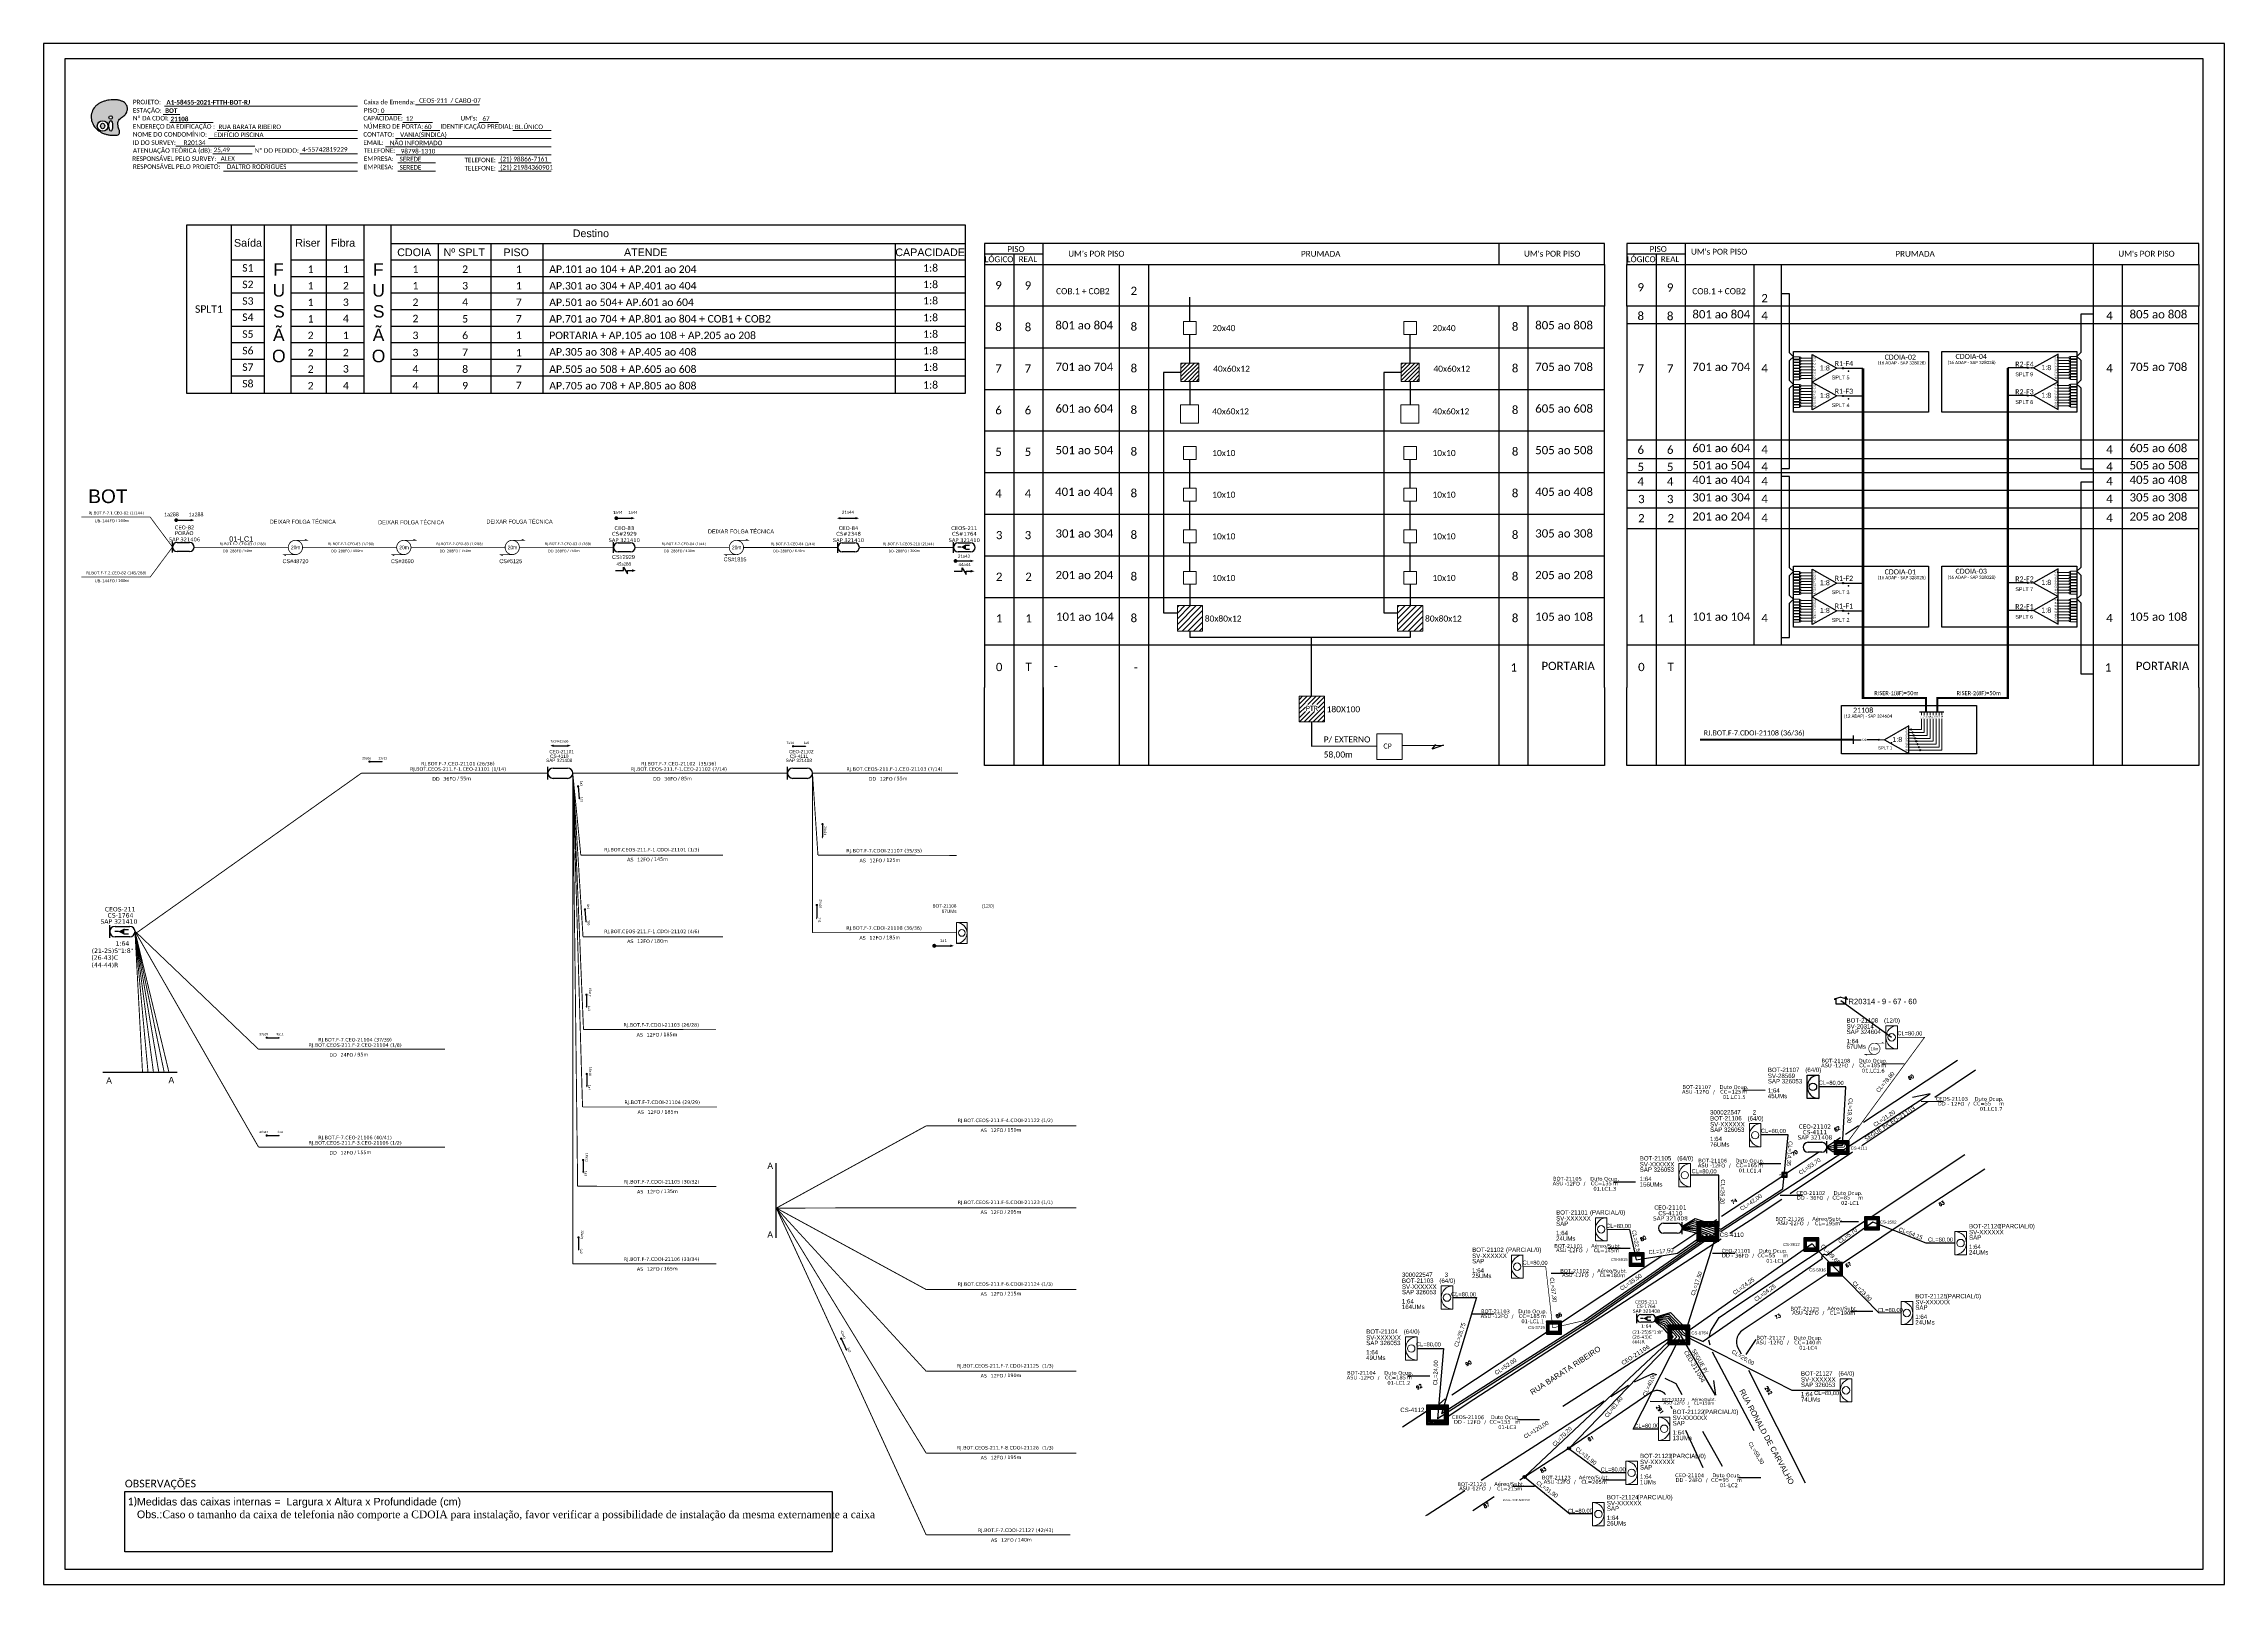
# Paper-space layout 'CDOI-21108' of a CAD drawing. Header units: metres, sheet in millimetres. Extents: x -439 to 402, y -851 to -257.
# The model-space entities are those that its viewports show. They can reach past a viewport. Long polylines and large blocks are cut down to what shows.
import ezdxf
from ezdxf.enums import TextEntityAlignment as Align

# ---------------------------------------------------------------- set-up
doc = ezdxf.new("R2010")
doc.units = ezdxf.units.M
doc.linetypes.add('ARILSUPP', pattern=[2.98, 1.42, -0.71, 0.14, -0.71])
for name, color, linetype in [('10.0-Cartográfico', 4, 'Continuous'), ('10.1-Caixas Subterrâneas', 5, 'Continuous'), ('10.3-Nome das Ruas', 252, 'Continuous'), ('20.4-CEO', 1, 'Continuous'), ('20.4-CEOS', 1, 'Continuous'), ('20.5-CABO AÉREO', 1, 'Continuous'), ('20.5-CEO', 1, 'Continuous'), ('CAP a instalar', 1, 'Continuous'), ('CEO', 1, 'Continuous'), ('Folga', 1, 'Continuous'), ('label_cabos', 7, 'Continuous'), ('LC1', 3, 'Continuous'), ('Legenda', 1, 'Continuous'), ('METRAGEM', 92, 'Continuous'), ('MUB', 252, 'Continuous'), ('SETA', 7, 'Continuous'), ('surveys', 7, 'Continuous'), ('surveys legendas', 7, 'Continuous')]:
    doc.layers.add(name, color=color, linetype=linetype)
for name, color, linetype, lineweight in [("20.0-LEGENDA DOS CDO'S", 1, 'Continuous', 0), ('20.1-CDO_INTERIOR', 1, 'Continuous', 0), ('20.2-CDO_POSTE', 1, 'Continuous', 5), ('40.1-ETIQUETAS', 1, 'Continuous', 20)]:
    doc.layers.add(name, color=color, linetype=linetype, lineweight=lineweight)
doc.layers.add('DROP DE CLIENTE', color=140, linetype='Continuous', plot=False)
doc.layers.add('EXTRA', color=50, linetype='Continuous', plot=False)
doc.styles.add('ARIAL', font='arial.ttf')
doc.styles.add('ROMANS', font='romans.shx')
doc.styles.add('siredit', font='verdana.ttf')
doc.styles.add('WMF-Calibri0', font='CALIBRI.TTF')
doc.styles.add('WMF-Calibri1', font='CALIBRIB.TTF')
doc.linetypes.add('FENCELINE1', pattern='A,0.25,-0.1,[133,ltypeshp.shx,S=0.1,R=0,X=-0.1,Y=0],-0.1,1', length=1.45)
doc.dimstyles.new('CC', dxfattribs={"dimtxt": 0.8, "dimasz": 2, "dimexe": 0.18, "dimexo": 0.0625, "dimgap": 0.09, "dimtad": 0, "dimdec": 0, "dimrnd": 1, "dimzin": 0, "dimdsep": 46, "dimtxsty": 'siredit', "dimblk": 'NONE', "dimcen": 0, "dimse1": 1, "dimse2": 1, "dimsd1": 1, "dimsd2": 1, "dimclrt": 7, "dimadec": 0, "dimazin": 0, "dimtfac": 1, "dimtdec": 0, "dimtofl": 0, "dimtmove": 0, "dimatfit": 3, "dimfxl": 0, "dimtolj": 1, "dimtzin": 0, "dimarcsym": 0})

# ---------------------------------------------------------------- blocks, each defined once
blk = doc.blocks.new('OI')
h = blk.add_hatch(color=40)
edge = h.paths.add_edge_path()
edge.add_spline(control_points=[(4.35, -0.67), (3.92, -0.99), (3.26, -1.5), (2.81, -2.59), (2.9, -3.5), (3.06, -4.27), (3.31, -4.85), (3.37, -5.39), (3.4, -5.88), (3.2, -6.4), (2.54, -6.61), (1.65, -6.63), (0.55, -6.67), (-0.56, -6.42), (-1.61, -6.14), (-2.77, -5.61), (-3.92, -4.77), (-4.89, -3.7), (-5.34, -2.65), (-5.6, -1.94), (-5.85, -0.96), (-5.71, 0.47), (-5.1, 2.02), (-4.14, 3.02), (-3.3, 3.61), (-2.37, 4.16), (-1.36, 4.44), (-0.56, 4.7), (0.79, 4.85), (2.24, 4.97), (3.79, 4.57), (4.67, 4.21), (5.44, 3.65), (5.76, 2.99), (6.03, 2.21), (6.01, 1.46), (5.72, 0.64), (5.31, 0.08), (4.88, -0.38), (4.51, -0.55), (4.35, -0.67)], knot_values=[0, 0, 0, 0, 1.60434, 2.417191, 3.427595, 4.282808, 4.776746, 5.304182, 5.888771, 6.258406, 6.858137, 7.79129, 8.986195, 10.124242, 11.187857, 12.242908, 13.953784, 15.414161, 16.515391, 17.349188, 17.675853, 19.552021, 21.515531, 22.568638, 23.63245, 24.621084, 25.782718, 26.745347, 27.142653, 29.870543, 31.004649, 31.921532, 32.709589, 33.801391, 34.042471, 35.192333, 35.971461, 36.628871, 37.254359, 37.836911, 37.836911, 37.836911, 37.836911], degree=3, periodic=0)
h.paths.add_polyline_path([(1.13, -0.87, -1), (-0.04, -0.87, -1)], flags=16)
edge = h.paths.add_edge_path(flags=16)
edge.add_ellipse((0.56, -3.59), major_axis=(-0.02, 1.71), ratio=0.361305, start_angle=0, end_angle=360)
h.paths.add_polyline_path([(-0.36, -3.62, -1), (-3.8, -3.62, -1)], flags=16)
edge = h.paths.add_edge_path(flags=0)
edge.add_ellipse((-2.08, -3.62), major_axis=(0, 0.885), ratio=0.758294, start_angle=0, end_angle=360)
at = {"color": 40}
for centre, radius in [((-2.08, -3.62), 1.72), ((0.54, -0.87), 0.587)]:
    blk.add_circle(centre, radius, dxfattribs=at)
blk.add_ellipse((-2.08, -3.62), major_axis=(0, 0.885), ratio=0.758294, start_param=-3.141592653589792, end_param=3.141592653589792, dxfattribs=at)
blk.add_ellipse((0.56, -3.59), major_axis=(-0.02, 1.71), ratio=0.361305, dxfattribs=at)
at = {"color": 40, "start_tangent": (-0.800898, -0.598801), "end_tangent": (-0.800898, -0.598801)}
blk.add_spline([(4.35, -0.67), (3.2, -1.78), (2.9, -2.54), (2.92, -3.55), (3.12, -4.38), (3.28, -4.85), (3.37, -5.37), (3.35, -5.95), (3.2, -6.29), (2.66, -6.55), (1.73, -6.63), (0.54, -6.62), (-0.58, -6.41), (-1.6, -6.11), (-2.56, -5.67), (-3.95, -4.67), (-4.89, -3.56), (-5.37, -2.56), (-5.64, -1.78), (-5.72, -1.46), (-5.63, 0.42), (-4.84, 2.22), (-4.13, 2.99), (-3.27, 3.62), (-2.4, 4.09), (-1.3, 4.47), (-0.37, 4.72), (0.02, 4.77), (2.75, 4.8), (3.85, 4.53), (4.69, 4.16), (5.31, 3.68), (5.85, 2.73), (5.93, 2.5), (5.94, 1.35), (5.67, 0.62), (5.29, 0.08), (4.84, -0.36), (4.35, -0.67)], degree=3, dxfattribs=at)
blk = doc.blocks.new('ETIQUETA_RS5F')
at = {"layer": '40.1-ETIQUETAS', "color": 0, "style": 'siredit'}
blk.add_text('/', height=1.5, dxfattribs=at).set_placement((1.58, -1.95), align=Align.MIDDLE_RIGHT)
for tag, p in [('ETIQUETA_R_SECUNDARIA', (1.21, 2.1)), ('ETIQUETA_R_PRIMARIA', (1.21, 4.1)), ('F_ATIVAS/F_MORTAS', (1.14, -4.24))]:
    blk.add_attdef(tag, text='', height=1.5, dxfattribs=at).set_placement(p, align=Align.MIDDLE_CENTER)
for tag, p in [('TIPO_CABO', (-6.58, -2.12)), ('CAP_CABO', (0.4, -2.09))]:
    blk.add_attdef(tag, text='', height=1.5, dxfattribs=at).set_placement(p, align=Align.MIDDLE_RIGHT)
for tag, p in [('FUSÃO_1', (0.85, -8.39)), ('FUSÃO_2', (0.85, -10.6)), ('FUSÃO_3', (0.85, -12.93)), ('FUSÃO_4', (0.85, -15.14)), ('FUSÃO_5', (0.85, -17.16))]:
    blk.add_attdef(tag, text='', height=1.5, dxfattribs=at).set_placement(p, align=Align.CENTER)
blk.add_attdef('METROS', text='', height=1.5, dxfattribs=at).set_placement((2.14, -1.95), align=Align.MIDDLE_LEFT)
blk = doc.blocks.new('CEOS_RP_CT_DRT')
at = {"layer": '20.4-CEOS', "color": 0}
for p, q in [((-4.54, 1.19), (-1.19, 1.19)), ((-1.19, -1.19), (-4.54, -1.19))]:
    blk.add_line(p, q, dxfattribs=at)
for points in [[(-5.73, -1.43), (-5.73, 1.44)], [(-3.79, 0), (-4.59, 0)], [(-2.47, 0.48), (-1.45, 0.48)], [(-2.47, -0.52), (-1.45, -0.52)]]:
    blk.add_lwpolyline(points, dxfattribs=at)
blk.add_lwpolyline([(-3.79, 0, 0, 1.47, 0), (-2.41, 0, 1.47, 1.47, 0)], format="xyseb", dxfattribs=at)
for centre, start, end in [((-4.54, 0), 90, 270), ((-1.19, 0), 270, 90)]:
    blk.add_arc(centre, 1.19, start, end, dxfattribs=at)
at = {"layer": '20.4-CEOS', "color": 7, "style": 'siredit'}
for tag, p in [('Nº_DA_CEOS', (-2.86, 5.6)), ('LOCAL', (-2.86, 4.24)), ('SAP', (-2.86, 2.78)), ('RACIO_SPLITAGEM', (-2.86, -1.88)), ('FIBRAS_SPLITTER', (-2.86, -3.58)), ('RESERVA_FINAIS', (-2.86, -6.39)), ('FIBRAS_TOP_C', (-2.86, -5.08))]:
    blk.add_attdef(tag, text='', height=1.01, dxfattribs=at).set_placement(p, align=Align.TOP_CENTER)
blk = doc.blocks.new('CDOE-TEXTO PADRÃO')
at = {"layer": "20.0-LEGENDA DOS CDO'S", "color": 0, "style": 'ARIAL'}
for tag, p in [('CDO_N', (0.5, 7.4)), ('CORDOALHA', (0.5, 4.3)), ('SAP', (0.5, 1.7)), ('SPLITER_1', (0.6, -0.9)), ('SPLITER_2', (0.6, -3.5)), ('(XX-XX_F)S', (0.5, -8.3)), ('(XX-XX_L)S', (0.5, -10.8)), ('UMS', (0.5, -13.1))]:
    blk.add_attdef(tag, p, '', height=1.7, rotation=0.118, dxfattribs=at)
blk.add_attdef('FIBRAS_UTILIZADAS', text='', height=1.7, rotation=0.118, dxfattribs=at).set_placement((19.8, 7.4), align=Align.CENTER)
blk = doc.blocks.new('DV')
at = {"linetype": 'Continuous'}
blk.add_circle((0, 0), 0.00000275, dxfattribs=at)
blk = doc.blocks.new('*X73')
at = {"color": 0, "linetype": 'Continuous'}
for p, q in [((-1.25, 0.34099), (-0.49099, 1.1)), ((-1.25, 0.517767), (-0.667767, 1.1)), ((-1.25, 0.694544), (-0.844544, 1.1)), ((-1.25, 0.87132), (-1.02132, 1.1)), ((-1.25, 1.048097), (-1.198097, 1.1)), ((-1.25, 0.164214), (-0.8035, 0.610714)), ((-1.25, -0.012563), (-0.8035, 0.433937)), ((-1.25, -0.18934), (-0.8035, 0.25716)), ((-1.25, -0.366117), (-0.8035, 0.080383)), ((-0.789214, 0.625), (-0.314214, 1.1)), ((-0.612437, 0.625), (-0.137437, 1.1)), ((-0.43566, 0.625), (0.03934, 1.1)), ((-0.258883, 0.625), (0.216117, 1.1)), ((-0.082107, 0.625), (0.392893, 1.1)), ((0.09467, 0.625), (0.56967, 1.1)), ((0.271447, 0.625), (0.746447, 1.1)), ((0.448223, 0.625), (0.923223, 1.1)), ((0.625, 0.625), (1.1, 1.1)), ((0.801777, 0.625), (1.25, 1.073223)), ((0.8035, 0.449947), (1.25, 0.896447)), ((0.8035, 0.27317), (1.25, 0.71967)), ((0.8035, 0.096393), (1.25, 0.542893)), ((0.8035, -0.080383), (1.25, 0.366117)), ((0.8035, -0.25716), (1.25, 0.18934)), ((0.8035, -0.433937), (1.25, 0.012563)), ((-1.25, -0.542893), (-0.8035, -0.096393)), ((-1.25, -0.71967), (-0.8035, -0.27317)), ((-1.25, -0.896447), (-0.8035, -0.449947)), ((-1.25, -1.073223), (-0.801777, -0.625)), ((-1.1, -1.1), (-0.625, -0.625)), ((-0.923223, -1.1), (-0.448223, -0.625)), ((-0.746447, -1.1), (-0.271447, -0.625)), ((-0.56967, -1.1), (-0.09467, -0.625)), ((-0.392893, -1.1), (0.082107, -0.625)), ((-0.216117, -1.1), (0.258883, -0.625)), ((-0.03934, -1.1), (0.43566, -0.625)), ((0.137437, -1.1), (0.612437, -0.625)), ((0.314214, -1.1), (0.789214, -0.625)), ((0.49099, -1.1), (1.25, -0.34099)), ((0.667767, -1.1), (1.25, -0.517767)), ((0.8035, -0.610714), (1.25, -0.164214)), ((0.844544, -1.1), (1.25, -0.694544)), ((1.02132, -1.1), (1.25, -0.87132)), ((1.198097, -1.1), (1.25, -1.048097))]:
    blk.add_line(p, q, dxfattribs=at)
blk = doc.blocks.new('MANHOLE_MQ')
at = {"color": 0, "linetype": 'Continuous'}
for p, q in [((0.0000062, 0.0000057), (-0.0000063, 0.0000057)), ((-0.0000063, 0.0000057), (-0.0000063, -0.0000053)), ((-0.000004, 0.0000033), (0.000004, 0.0000033)), ((-0.000004, -0.0000029), (-0.000004, 0.0000033)), ((0.000004, 0.0000033), (0.000004, -0.0000029)), ((0.0000062, -0.0000053), (0.0000062, 0.0000057)), ((-0.0000063, -0.0000053), (0.0000062, -0.0000053)), ((0.000004, -0.0000029), (-0.000004, -0.0000029)), ((0.000004, -0.0000029), (0.000004, -0.0000029))]:
    blk.add_line(p, q, dxfattribs=at)
at = {"color": 0, "linetype": 'Continuous', "xscale": 5e-06, "yscale": 5e-06, "zscale": 1e-05}
blk.add_blockref('*X73', (0, 0.0000002), dxfattribs=at)
blk = doc.blocks.new('*U78')
at = {"layer": '20.4-CEOS', "color": 7, "style": 'siredit'}
for tag, p in [('FIBRAS_SPLITTER', (0, 0)), ('FIBRAS_TOP_C', (0, -4.13)), ('RESERVA_FINAIS', (0, -5.46))]:
    blk.add_attdef(tag, p, '', height=1.01, dxfattribs=at)
for tag, p, flags in [('ID_ATIVIDADE', (0, -6.77), 3), ('QTDE', (0, -9.4), 1), ('FATOR', (0, -8.09), 1), ('FID', (0, -10.71), 1)]:
    blk.add_attdef(tag, p, '', height=1.01, dxfattribs=dict(at, flags=flags))
blk = doc.blocks.new('CDOI_CT_ESQ')
at = {"layer": '20.1-CDO_INTERIOR', "color": 0, "lineweight": 18}
blk.add_lwpolyline([(-2.12, -2.13), (-2.12, 2.12), (0, 2.12), (0.01, -2.13)], close=True, dxfattribs=at)
blk.add_circle((-1.06, 0), 0.68, dxfattribs=at)
blk.add_arc((0.01, 0), 2.13, 90.0276, 270.0276, dxfattribs=at)
at = {"layer": "20.0-LEGENDA DOS CDO'S", "color": 0, "style": 'ARIAL'}
for tag, p in [('SAP', (-9.3, 0.61)), ('CDO_N', (-9.3, 2.69)), ('SURVEY', (-9.3, 1.6)), ('1:XX', (-9.31, -1.08)), ('UMS', (-9.31, -2.09))]:
    blk.add_attdef(tag, p, '', height=0.68, rotation=359.9724, dxfattribs=at)
blk.add_attdef('FIBRAS_UTILIZADAS', text='', height=0.68, rotation=359.9724, dxfattribs=at).set_placement((-1.59, 2.69), align=Align.CENTER)
blk = doc.blocks.new('LEGENDA DOS CABOS')
at = {"layer": 'EXTRA', "color": 0, "style": 'siredit'}
for tag, p in [('ID', (4.6, 0.97)), ('XX', (9.03, 0.97))]:
    blk.add_attdef(tag, text='', height=0.48, rotation=359.69001, dxfattribs=at).set_placement(p, align=Align.MIDDLE_CENTER)
at = {"layer": 'Legenda', "color": 0, "style": 'siredit'}
for tag, p in [('TIPO_CABO', (1.31, 0)), ('CABO', (4.69, -0.05)), ('/', (6.81, -0.05)), ('METROS', (10.03, -0.05))]:
    blk.add_attdef(tag, text='', height=0.8, rotation=359.69001, dxfattribs=at).set_placement(p, align=Align.MIDDLE_CENTER)
blk = doc.blocks.new('_None')
blk = doc.blocks.new('Inst CB DT OCUP CFOA-SM-ASU-120-S-12')
at = {"layer": 'label_cabos', "color": 0, "style": 'siredit'}
for tag, flags, p in [('ID_ATIVIDADE', 3, (1.31, 2.67)), ('FATOR', 1, (11.56, 2.55))]:
    blk.add_attdef(tag, text='', height=1, rotation=359.69001, dxfattribs=dict(at, flags=flags)).set_placement(p, align=Align.MIDDLE_CENTER)
for tag, p in [('TIPO_CABO', (1.26, 0)), ('DESTINO_CABO', (3.13, 1.26)), ('CABO', (4.69, -0.05)), ('/', (7.71, -0.05)), ('LANCE', (10.91, 0)), ('TIPO_CABO', (13.11, 1.24)), ('UND', (15.96, 0)), ('FID', (13.15, -1.41))]:
    blk.add_attdef(tag, text='', height=1, rotation=359.69001, dxfattribs=at).set_placement(p, align=Align.MIDDLE_CENTER)
blk.add_attdef('QTDE', (12.43, -0.47), '', height=1, rotation=359.69001, dxfattribs=at)
blk = doc.blocks.new('Inst CB DT OCUP CFOA-SM-DD-S-36')
at = {"layer": 'label_cabos', "color": 0, "style": 'siredit'}
for tag, flags, p in [('ID_ATIVIDADE', 3, (1.31, 2.67)), ('FATOR', 1, (11.56, 2.55))]:
    blk.add_attdef(tag, text='', height=1, rotation=359.69001, dxfattribs=dict(at, flags=flags)).set_placement(p, align=Align.MIDDLE_CENTER)
for tag, p in [('TIPO_CABO', (1.11, 0)), ('DESTINO_CABO', (3.13, 1.26)), ('CABO', (4.69, -0.05)), ('/', (7.71, -0.05)), ('LANCE', (10.41, 0.02)), ('TIPO_CABO', (13.11, 1.24)), ('UND', (16.46, 0)), ('FID', (13.65, -1.41))]:
    blk.add_attdef(tag, text='', height=1, rotation=359.69001, dxfattribs=at).set_placement(p, align=Align.MIDDLE_CENTER)
blk.add_attdef('QTDE', (11.93, -0.45), '', height=1, rotation=359.69001, dxfattribs=at)
blk = doc.blocks.new('Inst CB DT OCUP CFOA-SM-DD-S-12')
at = {"layer": 'label_cabos', "color": 0, "style": 'siredit'}
for tag, flags, p in [('ID_ATIVIDADE', 3, (1.31, 2.67)), ('FATOR', 1, (11.56, 2.55))]:
    blk.add_attdef(tag, text='', height=1, rotation=359.69001, dxfattribs=dict(at, flags=flags)).set_placement(p, align=Align.MIDDLE_CENTER)
for tag, p in [('TIPO_CABO', (1.11, 0)), ('DESTINO_CABO', (3.13, 1.26)), ('CABO', (4.69, -0.05)), ('/', (7.71, -0.05)), ('LANCE', (10.41, 0.02)), ('TIPO_CABO', (13.11, 1.24)), ('UND', (16.46, 0)), ('FID', (13.65, -1.41))]:
    blk.add_attdef(tag, text='', height=1, rotation=359.69001, dxfattribs=at).set_placement(p, align=Align.MIDDLE_CENTER)
blk.add_attdef('QTDE', (11.93, -0.45), '', height=1, rotation=359.69001, dxfattribs=at)
blk = doc.blocks.new('Inst CB DT OCUP CFOA-SM-DD-G-24')
at = {"layer": 'label_cabos', "color": 0, "style": 'siredit'}
for tag, flags, p in [('ID_ATIVIDADE', 3, (1.31, 2.67)), ('FATOR', 1, (11.56, 2.55))]:
    blk.add_attdef(tag, text='', height=1, rotation=359.69001, dxfattribs=dict(at, flags=flags)).set_placement(p, align=Align.MIDDLE_CENTER)
for tag, p in [('TIPO_CABO', (1.11, 0)), ('DESTINO_CABO', (3.13, 1.26)), ('CABO', (4.69, -0.05)), ('/', (7.71, -0.05)), ('LANCE', (10.41, 0.02)), ('TIPO_CABO', (13.11, 1.24)), ('UND', (16.46, 0)), ('FID', (13.65, -1.41))]:
    blk.add_attdef(tag, text='', height=1, rotation=359.69001, dxfattribs=at).set_placement(p, align=Align.MIDDLE_CENTER)
blk.add_attdef('QTDE', (11.93, -0.45), '', height=1, rotation=359.69001, dxfattribs=at)
blk = doc.blocks.new('A$C07E14978')
at = {"layer": 'Folga', "color": 0, "const_width": 0.137}
for points in [[(2.23, 0.28), (0.03, 0.28), (0.47, 0.06)], [(2.23, 2.92), (4.42, 2.92), (3.98, 3.13)]]:
    blk.add_lwpolyline(points, dxfattribs=at)
at = {"layer": 'Folga', "color": 0, "const_width": 0.146}
blk.add_lwpolyline([(2.23, 2.92, 1.000012), (2.23, 0.28, 0.999978)], format="xyb", close=True, dxfattribs=at)
at = {"layer": 'Folga', "color": 0}
blk.add_text('10m', height=0.659, dxfattribs=at).set_placement((1.38, 1.27))
blk = doc.blocks.new('SPLITTER_')
blk.add_point((0, 0))
at = {"style": 'ARIAL', "flags": 4}
blk.add_attdef('SPLT', (0, -3.26), '', height=1.5, dxfattribs=at)
blk = doc.blocks.new('SPLT_1-8_SC-APC_ESQ')
at = {"color": 3, "lineweight": 0}
for points in [[(2.41, -3.02), (0, -3.02)], [(2.41, -4), (0, -4)], [(2.41, -4.17), (0, -4.17)], [(2.41, -5.16), (0, -5.16)], [(2.41, -5.32), (0, -5.32)], [(2.41, -6.31), (0, -6.31)], [(2.41, -6.48), (0, -6.48)], [(2.41, -7.46), (0, -7.46)], [(2.41, -7.63), (0, -7.63)], [(2.41, -3.02), (2.41, -4)], [(2.41, -4.17), (2.41, -5.16)], [(2.41, -5.32), (2.41, -6.31)], [(2.41, -6.48), (2.41, -7.46)], [(2.41, -7.63), (2.41, -8.62)], [(2.99, -3.51), (7.37, -3.51)], [(7.37, -4.66), (2.99, -4.66)], [(7.37, -5.82), (2.99, -5.82)], [(7.37, -6.97), (2.99, -6.97)], [(7.37, -8.12), (2.99, -8.12)], [(2.41, -8.62), (0, -8.62)], [(2.41, -8.78), (0, -8.78)], [(2.41, -9.77), (0, -9.77)], [(2.41, -9.94), (0, -9.94)], [(2.41, -10.92), (0, -10.92)], [(2.41, -11.09), (0, -11.09)], [(2.41, -12.08), (0, -12.08)], [(2.41, -8.78), (2.41, -9.77)], [(2.41, -9.94), (2.41, -10.92)], [(2.41, -11.09), (2.41, -12.08)], [(7.37, -9.28), (2.99, -9.28)], [(7.37, -10.43), (2.99, -10.43)], [(7.37, -11.58), (2.99, -11.58)]]:
    blk.add_lwpolyline(points, dxfattribs=at)
for points in [[(2.99, -3.22), (2.41, -3.22), (2.41, -3.8), (2.99, -3.8)], [(2.99, -4.38), (2.41, -4.38), (2.41, -4.95), (2.99, -4.95)], [(2.99, -5.53), (2.41, -5.53), (2.41, -6.1), (2.99, -6.1)], [(2.99, -6.68), (2.41, -6.68), (2.41, -7.26), (2.99, -7.26)], [(2.99, -7.84), (2.41, -7.84), (2.41, -8.41), (2.99, -8.41)], [(2.99, -8.99), (2.41, -8.99), (2.41, -9.56), (2.99, -9.56)], [(2.99, -10.14), (2.41, -10.14), (2.41, -10.72), (2.99, -10.72)], [(2.99, -11.3), (2.41, -11.3), (2.41, -11.87), (2.99, -11.87)]]:
    blk.add_lwpolyline(points, close=True, dxfattribs=at)
at = {"color": 1}
blk.add_lwpolyline([(7.37, -2.1), (17.04, -7.55), (7.37, -13), (7.37, -2.1)], dxfattribs=at)
at = {"color": 1, "lineweight": 0}
blk.add_lwpolyline([(17.04, -7.55), (19.26, -7.55)], dxfattribs=at)
at = {"color": 1, "style": 'ARIAL'}
for s, height, p in [('S5', 0.75, (7.55, -8.57)), ('S3', 0.75, (7.55, -6.18)), ('S4', 0.75, (7.55, -7.36)), ('S2', 0.75, (7.56, -4.97)), ('S1', 0.75, (7.7, -3.78)), ('1:8', 2, (10.45, -8.4)), ('S6', 0.75, (7.55, -9.69)), ('S7', 0.75, (7.55, -10.78)), ('S8', 0.75, (7.55, -11.9))]:
    blk.add_text(s, height=height, dxfattribs=at).set_placement(p)
blk = doc.blocks.new('SPLT_1-8_SC-APC')
at = {"color": 1, "lineweight": 0}
blk.add_lwpolyline([(-17.04, -7.55), (-19.26, -7.55)], dxfattribs=at)
at = {"color": 1}
blk.add_lwpolyline([(-7.37, -2.1), (-17.04, -7.55), (-7.37, -13), (-7.37, -2.1)], dxfattribs=at)
at = {"color": 3, "lineweight": 0}
for points in [[(-2.99, -3.51), (-7.37, -3.51)], [(-7.37, -4.66), (-2.99, -4.66)], [(-7.37, -5.82), (-2.99, -5.82)], [(-7.37, -6.97), (-2.99, -6.97)], [(-7.37, -8.12), (-2.99, -8.12)], [(-2.41, -3.02), (-2.41, -4)], [(-2.41, -3.02), (0, -3.02)], [(-2.41, -4), (0, -4)], [(-2.41, -4.17), (-2.41, -5.16)], [(-2.41, -4.17), (0, -4.17)], [(-2.41, -5.16), (0, -5.16)], [(-2.41, -5.32), (-2.41, -6.31)], [(-2.41, -5.32), (0, -5.32)], [(-2.41, -6.31), (0, -6.31)], [(-2.41, -6.48), (-2.41, -7.46)], [(-2.41, -6.48), (0, -6.48)], [(-2.41, -7.46), (0, -7.46)], [(-2.41, -7.63), (-2.41, -8.62)], [(-2.41, -7.63), (0, -7.63)], [(-7.37, -9.28), (-2.99, -9.28)], [(-7.37, -10.43), (-2.99, -10.43)], [(-7.37, -11.58), (-2.99, -11.58)], [(-2.41, -8.62), (0, -8.62)], [(-2.41, -8.78), (-2.41, -9.77)], [(-2.41, -8.78), (0, -8.78)], [(-2.41, -9.77), (0, -9.77)], [(-2.41, -9.94), (-2.41, -10.92)], [(-2.41, -9.94), (0, -9.94)], [(-2.41, -10.92), (0, -10.92)], [(-2.41, -11.09), (-2.41, -12.08)], [(-2.41, -11.09), (0, -11.09)], [(-2.41, -12.08), (0, -12.08)]]:
    blk.add_lwpolyline(points, dxfattribs=at)
for points in [[(-2.99, -3.22), (-2.41, -3.22), (-2.41, -3.8), (-2.99, -3.8)], [(-2.99, -4.38), (-2.41, -4.38), (-2.41, -4.95), (-2.99, -4.95)], [(-2.99, -5.53), (-2.41, -5.53), (-2.41, -6.1), (-2.99, -6.1)], [(-2.99, -6.68), (-2.41, -6.68), (-2.41, -7.26), (-2.99, -7.26)], [(-2.99, -7.84), (-2.41, -7.84), (-2.41, -8.41), (-2.99, -8.41)], [(-2.99, -8.99), (-2.41, -8.99), (-2.41, -9.56), (-2.99, -9.56)], [(-2.99, -10.14), (-2.41, -10.14), (-2.41, -10.72), (-2.99, -10.72)], [(-2.99, -11.3), (-2.41, -11.3), (-2.41, -11.87), (-2.99, -11.87)]]:
    blk.add_lwpolyline(points, close=True, dxfattribs=at)
at = {"color": 1, "style": 'ARIAL'}
for s, height, p in [('1:8', 2, (-13.91, -8.4)), ('S1', 0.75, (-8.74, -3.78)), ('S2', 0.75, (-8.74, -4.97)), ('S3', 0.75, (-8.74, -6.18)), ('S4', 0.75, (-8.74, -7.36)), ('S5', 0.75, (-8.74, -8.57)), ('S6', 0.75, (-8.74, -9.69)), ('S7', 0.75, (-8.74, -10.78)), ('S8', 0.75, (-8.74, -11.9))]:
    blk.add_text(s, height=height, dxfattribs=at).set_placement(p)
blk = doc.blocks.new('SPLT_1-8_DIV_DIR')
h = blk.add_hatch(color=3)
h.dxf.hatch_style = 1
edge = h.paths.add_edge_path()
edge.add_arc((12.77, 4.04), 0.242, 0, 360)
h = blk.add_hatch(color=3)
h.dxf.hatch_style = 1
edge = h.paths.add_edge_path()
edge.add_arc((13.27, 2.88), 0.242, 0, 360)
h = blk.add_hatch(color=3)
h.dxf.hatch_style = 1
edge = h.paths.add_edge_path()
edge.add_arc((13.77, 1.73), 0.242, 0, 360)
h = blk.add_hatch(color=3)
h.dxf.hatch_style = 1
edge = h.paths.add_edge_path()
edge.add_arc((14.27, 0.58), 0.242, 0, 360)
h = blk.add_hatch(color=3)
h.dxf.hatch_style = 1
edge = h.paths.add_edge_path()
edge.add_arc((14.77, -0.58), 0.242, 0, 360)
h = blk.add_hatch(color=3)
h.dxf.hatch_style = 1
edge = h.paths.add_edge_path()
edge.add_arc((15.27, -1.73), 0.242, 0, 360)
h = blk.add_hatch(color=3)
h.dxf.hatch_style = 1
edge = h.paths.add_edge_path()
edge.add_arc((15.77, -2.88), 0.242, 0, 360)
h = blk.add_hatch(color=3)
h.dxf.hatch_style = 1
edge = h.paths.add_edge_path()
edge.add_arc((16.27, -4.04), 0.242, 0, 360)
at = {"color": 1, "lineweight": 0}
blk.add_lwpolyline([(2.22, 0), (0, 0)], dxfattribs=at)
at = {"color": 1}
blk.add_lwpolyline([(11.89, 5.45), (2.22, 0), (11.89, -5.45), (11.89, 5.45)], dxfattribs=at)
at = {"color": 7, "lineweight": 0}
for points in [[(12.77, 4.04), (11.89, 4.04)], [(11.89, 2.88), (13.27, 2.88)], [(11.89, 1.73), (13.77, 1.73)], [(11.89, 0.58), (14.27, 0.58)], [(11.89, -0.58), (14.77, -0.58)], [(11.89, -1.73), (15.27, -1.73)], [(11.89, -2.88), (15.77, -2.88)], [(11.89, -4.04), (16.27, -4.04)]]:
    blk.add_lwpolyline(points, dxfattribs=at)
at = {"color": 3}
for centre in [(12.77, 4.04), (13.27, 2.88), (13.77, 1.73), (14.27, 0.58), (14.77, -0.58), (15.27, -1.73), (15.77, -2.88), (16.27, -4.04)]:
    blk.add_circle(centre, 0.242, dxfattribs=at)
at = {"color": 1, "style": 'ARIAL'}
for s, height, p in [('1:8', 2, (5.35, -0.85)), ('S1', 0.75, (10.52, 3.77)), ('S2', 0.75, (10.52, 2.58)), ('S3', 0.75, (10.52, 1.37)), ('S4', 0.75, (10.52, 0.19)), ('S5', 0.75, (10.52, -1.02)), ('S6', 0.75, (10.52, -2.14)), ('S7', 0.75, (10.52, -3.24)), ('S8', 0.75, (10.52, -4.36))]:
    blk.add_text(s, height=height, dxfattribs=at).set_placement(p)

msp = doc.modelspace()

# ---------------------------------------------------------------- hatches: boundary and pattern name
h = msp.add_hatch(color=3)
h.dxf.hatch_style = 1
edge = h.paths.add_edge_path()
edge.add_arc((-586.68, -27.53), 0.256, 0, 360)
h = msp.add_hatch(color=3)
h.dxf.hatch_style = 1
edge = h.paths.add_edge_path()
edge.add_arc((-513.96, -27.4), 0.256, 0, 360)
h = msp.add_hatch(color=3)
h.dxf.hatch_style = 1
edge = h.paths.add_edge_path()
edge.add_arc((-586.68, -38.43), 0.256, 0, 360)
h = msp.add_hatch(color=3)
h.dxf.hatch_style = 1
edge = h.paths.add_edge_path()
edge.add_arc((-513.96, -38.3), 0.256, 0, 360)
h = msp.add_hatch(color=3)
h.dxf.hatch_style = 1
edge = h.paths.add_edge_path()
edge.add_arc((-586.68, -112), 0.256, 0, 360)
h = msp.add_hatch(color=3)
h.dxf.hatch_style = 1
edge = h.paths.add_edge_path()
edge.add_arc((-513.96, -111.87), 0.256, 0, 360)
h = msp.add_hatch(color=3)
h.dxf.hatch_style = 1
edge = h.paths.add_edge_path()
edge.add_arc((-586.68, -122.89), 0.256, 0, 360)
h = msp.add_hatch(color=3)
h.dxf.hatch_style = 1
edge = h.paths.add_edge_path()
edge.add_arc((-513.96, -122.76), 0.256, 0, 360)
h = msp.add_hatch()
h.set_pattern_fill('ANSI31', color=1, scale=10, style=0)
h.set_pattern_definition([(45, (-1414.06, -552.1374), (-0.8838835, 0.8838835), [])])
h.paths.add_polyline_path([(-800.58, -166.56), (-790.68, -166.56), (-790.68, -156.52), (-800.58, -156.52)])
h.paths.add_polyline_path([(-798.16, -162.52), (-793.12, -162.52), (-793.12, -159.79), (-798.16, -159.79)], flags=16)
h = msp.add_hatch(color=3)
h.dxf.hatch_style = 1
edge = h.paths.add_edge_path()
edge.add_arc((-572.62, -173.63), 0.205, 0, 360)

# ---------------------------------------------------------------- linework, layer by layer
for p, q in [((-1238.15, 28.82), (-932.02, 28.82)), ((-1238.15, -37.41), (-1238.15, 28.82)), ((-1220.68, 28.82), (-1220.68, -37.41)), ((-1207.77, 28.82), (-1207.77, -37.41)), ((-1197.16, -37.41), (-1197.16, 28.82)), ((-1183.3, 28.82), (-1183.3, -37.41)), ((-1168.53, 28.82), (-1168.53, -37.41)), ((-1157.91, 28.82), (-1157.91, -37.41)), ((-932.02, 28.82), (-932.02, -37.41)), ((-1157.91, 21.59), (-932.02, 21.59)), ((-1139.22, 21.59), (-1139.22, -37.41)), ((-1118.62, 21.59), (-1118.62, -37.41)), ((-1098.05, 21.59), (-1098.05, -37.41)), ((-959.53, 21.59), (-959.53, -37.41)), ((-1220.68, 15.09), (-1207.77, 15.09)), ((-1220.68, 8.59), (-1207.77, 8.59)), ((-1197.16, 15.09), (-1168.53, 15.09)), ((-1197.16, 8.59), (-1168.53, 8.59)), ((-1157.91, 15.09), (-932.02, 15.09)), ((-1157.91, 8.59), (-932.02, 8.59)), ((-893.75, 13.3), (-680.44, 13.3)), ((-893.75, 13.3), (-680.44, 13.3)), ((-893.75, 13.3), (-680.44, 13.3)), ((-893.75, 13.3), (-680.44, 13.3)), ((-893.75, 13.3), (-680.44, 13.3)), ((-893.75, 13.3), (-680.44, 13.3)), ((-1220.68, 2.08), (-1207.77, 2.08)), ((-1197.16, 2.08), (-1168.53, 2.08)), ((-1157.91, 2.08), (-932.02, 2.08)), ((-1220.68, -4.42), (-1207.77, -4.42)), ((-1197.16, -4.42), (-1168.53, -4.42)), ((-1157.91, -4.42), (-932.02, -4.42)), ((-1220.68, -10.93), (-1207.77, -10.93)), ((-1197.16, -10.93), (-1168.53, -10.93)), ((-1157.91, -10.93), (-932.02, -10.93)), ((-1220.68, -17.43), (-1207.77, -17.43)), ((-1220.68, -23.93), (-1207.77, -23.93)), ((-1197.16, -17.43), (-1168.53, -17.43)), ((-1197.16, -23.93), (-1168.53, -23.93)), ((-1157.91, -17.43), (-932.02, -17.43)), ((-1157.91, -23.93), (-932.02, -23.93)), ((-1220.68, -30.44), (-1207.77, -30.44)), ((-1197.16, -30.44), (-1168.53, -30.44)), ((-1157.91, -30.44), (-932.02, -30.44)), ((-932.02, -37.41), (-1238.15, -37.41))]:
    msp.add_line(p, q)
at = {"color": 7}
for p, q in [((-924.4, 13.3), (-924.4, -153.11)), ((-901.25, -3.07), (-901.25, 13.3)), ((-893.75, 13.3), (-680.44, 13.3)), ((-680.44, 13.3), (-680.44, -3.07)), ((-680.44, -3.07), (-924.4, -3.07)), ((-901.25, -153.11), (-901.26, -3.07)), ((-680.44, -153.11), (-680.44, -3.07)), ((-671.77, -3.07), (-671.77, -153.11)), ((-446.65, -153.11), (-446.65, -3.07)), ((-924.4, -183.75), (-924.4, -153.11)), ((-901.25, -153.11), (-901.25, -183.75)), ((-680.44, -153.11), (-680.44, -183.75)), ((-671.77, -183.75), (-671.77, -153.11)), ((-446.65, -153.11), (-446.65, -183.75)), ((-680.44, -183.75), (-924.4, -183.75)), ((-446.65, -183.75), (-671.77, -183.75)), ((-1271.19, -304.3), (-1241.9, -304.3))]:
    msp.add_line(p, q, dxfattribs=at)
at = {"color": 0}
for p, q in [((-924.4, 13.3), (-680.44, 13.3)), ((-1262.5, -469.23), (-984.25, -469.23)), ((-1262.5, -492.93), (-1262.5, -469.23)), ((-984.25, -469.23), (-984.25, -492.93)), ((-984.25, -492.93), (-1262.5, -492.93))]:
    msp.add_line(p, q, dxfattribs=at)
at = {"color": 1, "linetype": 'Continuous'}
for p, q in [((-847.1, -25.97), (-846.62, -25.49)), ((-847.1, -27.57), (-845.01, -25.49)), ((-847.1, -29.18), (-843.41, -25.49)), ((-847.1, -30.78), (-841.8, -25.49)), ((-847.1, -32.39), (-840.2, -25.49)), ((-760.46, -25.97), (-759.98, -25.49)), ((-760.46, -27.57), (-758.37, -25.49)), ((-760.46, -29.18), (-756.77, -25.49)), ((-760.46, -30.78), (-755.16, -25.49)), ((-760.46, -32.39), (-753.56, -25.49)), ((-845.77, -32.67), (-840.02, -26.91)), ((-844.17, -32.67), (-840.02, -28.52)), ((-842.56, -32.67), (-840.02, -30.12)), ((-840.95, -32.67), (-840.02, -31.73)), ((-759.13, -32.67), (-753.38, -26.91)), ((-757.53, -32.67), (-753.38, -28.52)), ((-755.92, -32.67), (-753.38, -30.12)), ((-754.32, -32.67), (-753.38, -31.73)), ((-848.51, -121.53), (-847.84, -120.86)), ((-848.51, -123.77), (-845.59, -120.86)), ((-848.51, -126.02), (-843.35, -120.86)), ((-848.51, -128.26), (-841.1, -120.86)), ((-848.51, -130.51), (-838.86, -120.86)), ((-846.65, -130.9), (-838.6, -122.85)), ((-844.41, -130.9), (-838.6, -125.09)), ((-842.16, -130.9), (-838.6, -127.34)), ((-761.87, -121.53), (-761.2, -120.86)), ((-761.87, -123.77), (-758.95, -120.86)), ((-761.87, -126.02), (-756.71, -120.86)), ((-761.87, -128.26), (-754.46, -120.86)), ((-761.87, -130.51), (-752.22, -120.86)), ((-760.01, -130.9), (-751.97, -122.85)), ((-757.77, -130.9), (-751.97, -125.09)), ((-755.52, -130.9), (-751.97, -127.34)), ((-839.92, -130.9), (-838.6, -129.58)), ((-753.28, -130.9), (-751.97, -129.58))]:
    msp.add_line(p, q, dxfattribs=at)
at = {"color": 3}
msp.add_line((-843.56, -130.9), (-843.56, -133.4), dxfattribs=at)
at = {"color": 5}
msp.add_line((-1006.4, -340.15), (-1006.4, -369.44), dxfattribs=at)
msp.add_lwpolyline([(-1286.07, -499.81), (-445.07, -499.81), (-445.07, 94.19), (-1286.07, 94.19)], close=True)
at = {"lineweight": 0}
for points in [[(-1247.47, 72.24), (-1240.92, 72.24)], [(-1246.96, 75.52), (-1170.98, 75.52)], [(-1244.81, 69.17), (-1227.84, 69.17)], [(-1163.19, 72.28), (-1153.71, 72.28)], [(-1153.14, 69.17), (-1141.52, 69.17)], [(-1148.15, 76.01), (-1123.01, 76.01)], [(-1123.2, 69.17), (-1115.53, 69.17)], [(-1226.24, 65.93), (-1170.98, 65.93)], [(-1145.56, 65.93), (-1138.61, 65.93)], [(-1109.86, 65.93), (-1094.82, 65.93)], [(-1223.75, 49.99), (-1170.98, 49.99)], [(-1155.17, 49.99), (-1140.37, 49.99)]]:
    msp.add_lwpolyline(points, dxfattribs=at)
at = {"color": 7, "lineweight": 0}
for points in [[(-1229.65, 62.82), (-1170.98, 62.82)], [(-1156.02, 62.82), (-1094.8, 62.82)], [(-1242.49, 59.75), (-1211.44, 59.75)], [(-1227.96, 56.79), (-1212.45, 56.79)], [(-1226.24, 53.23), (-1170.98, 53.23)], [(-1193.73, 56.79), (-1170.96, 56.79)], [(-1160.06, 59.58), (-1094.8, 59.58)], [(-1155.78, 56.34), (-1094.8, 56.34)], [(-1155.17, 53.23), (-1140.37, 53.23)], [(-1115.57, 53.23), (-1094.8, 53.23)], [(-1115.57, 49.99), (-1094.8, 49.99)]]:
    msp.add_lwpolyline(points, dxfattribs=at)
at = {"color": 0}
for points in [[(-680.44, 21.52), (-924.4, 21.52)], [(-924.4, 17.41), (-901.25, 17.41)], [(-446.65, 21.52), (-671.77, 21.52)], [(-671.77, 17.41), (-648.63, 17.41)], [(-671.77, 13.3), (-446.65, 13.3)]]:
    msp.add_lwpolyline(points, dxfattribs=at)
for points in [[(-924.4, 21.52), (-924.4, 13.3)], [(-912.83, 17.41), (-912.83, 13.3)], [(-901.26, 13.3), (-901.26, 21.52)], [(-901.25, 13.3), (-901.25, 21.52)], [(-722.03, 21.52), (-722.03, 13.3)], [(-680.44, 13.3), (-680.44, 21.52)], [(-671.77, 21.52), (-671.77, 13.3)], [(-660.2, 17.41), (-660.2, 13.3)], [(-648.63, 13.3), (-648.63, 21.52)], [(-488.24, 21.52), (-488.24, 13.3)], [(-446.65, 13.3), (-446.65, 21.52)], [(-912.82, 13.3), (-912.83, -183.75)], [(-871.24, -183.75), (-871.24, 13.3)], [(-671.77, 13.3), (-446.65, 13.3)], [(-671.77, 13.3), (-446.65, 13.3)], [(-671.77, 13.3), (-446.65, 13.3)], [(-671.77, 13.3), (-446.65, 13.3)], [(-671.77, 13.3), (-446.65, 13.3)], [(-671.77, 13.3), (-446.65, 13.3)], [(-660.2, 13.3), (-660.2, -183.75)], [(-648.63, -183.75), (-648.63, 13.3)], [(-621.67, -136.23), (-621.66, 13.3)], [(-610.91, -136.23), (-610.91, 13.3)], [(-488.24, 13.3), (-488.24, -183.75)], [(-476.67, -183.75), (-476.67, 13.3)], [(-901.25, -183.75), (-901.25, -3.07)], [(-722.03, -3.07), (-722.03, -183.75)], [(-710.46, -183.75), (-710.46, -3.07)], [(-671.77, -9.94), (-446.65, -9.94)], [(-924.4, -19.44), (-680.44, -19.44)], [(-924.4, -35.82), (-680.44, -35.82)], [(-924.4, -52.19), (-680.44, -52.19)], [(-671.77, -55.68), (-446.65, -55.68)], [(-924.4, -68.56), (-680.44, -68.56)], [(-671.77, -62.99), (-446.65, -62.99)], [(-671.77, -68.56), (-446.65, -68.56)], [(-671.77, -75.48), (-446.65, -75.48)], [(-924.4, -84.93), (-680.44, -84.93)], [(-671.77, -82.4), (-446.65, -82.4)], [(-671.77, -90.5), (-446.65, -90.5)], [(-924.4, -101.3), (-680.44, -101.3)], [(-924.4, -117.67), (-680.44, -117.67)], [(-924.4, -136.23), (-680.44, -136.23)], [(-671.77, -136.23), (-446.65, -136.23)]]:
    msp.add_lwpolyline(points)
at = {"color": 7}
for points in [[(-859.86, 13.3), (-859.86, -183.75)], [(-1069.22, -86.49), (-1063.31, -86.49)], [(-981.03, -86.49), (-975.12, -86.49)], [(-1066.4, -107.11), (-1066.4, -105.79), (-1064.83, -108.41), (-1064.83, -107.11)], [(-935.78, -103.3), (-929.87, -103.3)], [(-933.21, -107.35), (-933.21, -106.04), (-931.64, -108.65), (-931.64, -107.35)], [(-1093.91, -175.95), (-1088.41, -175.95)]]:
    msp.add_lwpolyline(points, dxfattribs=at)
msp.add_lwpolyline([(-671.77, 13.3), (-446.65, 13.3), (-446.65, -3.07), (-671.77, -3.07)], close=True, dxfattribs=at)
at = {"color": 3}
for points in [[(-843.56, -9.18), (-843.56, 0.37)], [(-607.77, -8.5), (-607.77, 1.73), (-610.91, 1.73)], [(-610.91, -66.93), (-607.78, -66.93), (-607.77, -35.41), (-606.2, -33.9), (-607.77, -32.39), (-607.77, -24.51), (-606.2, -23.01), (-607.77, -21.5), (-607.77, -8.5)], [(-488.24, -6.22), (-493.15, -6.21), (-493.16, -21.37), (-494.73, -22.87), (-493.16, -24.38), (-493.16, -32.26), (-494.73, -33.77), (-493.16, -35.28), (-493.16, -67.02), (-488.24, -67.02)], [(-843.56, -25.49), (-843.56, -14.25)], [(-756.92, -25.49), (-756.92, -14.25)], [(-847.1, -29.15), (-853.96, -29.15), (-853.96, -123.64), (-848.51, -123.65)], [(-843.56, -32.67), (-843.56, -41.92)], [(-760.46, -29.15), (-767.32, -29.15), (-767.32, -123.64), (-761.87, -123.65)], [(-756.92, -32.67), (-756.92, -41.92)], [(-843.56, -74.66), (-843.56, -63.36)], [(-756.92, -74.66), (-756.92, -63.36)], [(-610.91, -133.34), (-607.78, -133.34), (-607.77, -119.87), (-606.2, -118.36), (-607.77, -116.86), (-607.77, -108.97), (-606.2, -107.47), (-607.77, -105.96), (-607.77, -70.15), (-610.91, -70.14)], [(-488.24, -72.26), (-493.15, -72.26), (-493.16, -105.83), (-494.73, -107.34), (-493.16, -108.84), (-493.16, -116.73), (-494.73, -118.23), (-493.16, -119.74), (-493.16, -147.71), (-488.24, -147.71)], [(-843.56, -91.04), (-843.56, -79.73)], [(-756.92, -91.04), (-756.92, -79.73)], [(-843.56, -107.41), (-843.56, -96.11)], [(-756.92, -107.41), (-756.92, -96.11)], [(-843.56, -112.48), (-843.56, -120.86)], [(-756.92, -112.48), (-756.92, -120.86)], [(-756.92, -130.9), (-756.92, -133.4), (-843.56, -133.4)], [(-795.84, -133.4), (-795.83, -156.52)], [(-795.69, -166.56), (-795.69, -176.17), (-770.05, -175.95)], [(-582.6, -173.63), (-579.51, -173.63)], [(-572.62, -173.63), (-577.36, -173.63)]]:
    msp.add_lwpolyline(points, dxfattribs=at)
at = {"lineweight": 0}
for points in [[(-841.08, -9.18), (-846.05, -9.18), (-846.05, -14.25), (-841.08, -14.25)], [(-754.44, -9.18), (-759.41, -9.18), (-759.41, -14.25), (-754.44, -14.25)], [(-841.08, -58.29), (-846.04, -58.29), (-846.04, -63.36), (-841.08, -63.36)], [(-754.44, -58.29), (-759.41, -58.29), (-759.41, -63.36), (-754.44, -63.36)], [(-841.08, -74.66), (-846.05, -74.66), (-846.05, -79.73), (-841.08, -79.73)], [(-754.44, -74.66), (-759.41, -74.66), (-759.41, -79.73), (-754.44, -79.73)], [(-841.08, -91.04), (-846.05, -91.04), (-846.05, -96.11), (-841.08, -96.11)], [(-754.44, -91.04), (-759.41, -91.04), (-759.41, -96.11), (-754.44, -96.11)], [(-841.08, -107.41), (-846.05, -107.41), (-846.05, -112.48), (-841.08, -112.48)], [(-754.44, -107.41), (-759.41, -107.41), (-759.41, -112.48), (-754.44, -112.48)]]:
    msp.add_lwpolyline(points, close=True, dxfattribs=at)
at = {"color": 1, "lineweight": 0}
for points in [[(-840.02, -25.49), (-847.1, -25.49), (-847.1, -32.67), (-840.02, -32.67)], [(-753.38, -25.49), (-760.46, -25.49), (-760.46, -32.67), (-753.38, -32.67)], [(-838.6, -120.86), (-848.51, -120.86), (-848.51, -130.9), (-838.6, -130.9)], [(-751.97, -120.86), (-761.87, -120.86), (-761.87, -130.9), (-751.97, -130.9)], [(-790.68, -156.52), (-800.58, -156.52), (-800.58, -166.56), (-790.68, -166.56)], [(-760.14, -171.34), (-770.05, -171.34), (-770.05, -181.38), (-760.14, -181.38)]]:
    msp.add_lwpolyline(points, close=True, dxfattribs=at)
at = {"color": 1}
for points in [[(-606.2, -20.95), (-553.07, -20.95), (-553.07, -44.84), (-606.2, -44.84)], [(-547.83, -20.95), (-494.7, -20.95), (-494.7, -44.84), (-547.83, -44.84)], [(-606.2, -105.41), (-553.07, -105.41), (-553.07, -129.3), (-606.2, -129.3)], [(-547.83, -105.41), (-494.7, -105.41), (-494.7, -129.3), (-547.83, -129.3)], [(-587.23, -160.09), (-534.1, -160.09), (-534.1, -179.19), (-587.23, -179.19)]]:
    msp.add_lwpolyline(points, close=True, dxfattribs=at)
at = {"color": 5, "linetype": 'Continuous', "ltscale": 4}
for points in [[(-586.68, -27.53), (-578.84, -27.53)], [(-586.68, -38.43), (-578.84, -38.43)], [(-586.68, -112), (-578.84, -112)], [(-586.68, -122.89), (-578.84, -122.89)]]:
    msp.add_lwpolyline(points, dxfattribs=at)
at = {"color": 5}
msp.add_lwpolyline([(-554, -162.68, 0.8, 0.8, 0), (-554, -157.21, 0.8, 0.8, 0), (-578.84, -157.18, 1, 1, 0), (-578.84, -27.53, 1, 1, 0)], format="xyseb", dxfattribs=at)
at = {"color": 6, "const_width": 1}
msp.add_lwpolyline([(-521.83, -94.26), (-521.83, -27.4)], dxfattribs=at)
at = {"color": 6}
for points in [[(-513.99, -27.4), (-521.83, -27.4)], [(-513.99, -38.3), (-521.83, -38.3)], [(-513.99, -111.87), (-521.83, -111.87)], [(-513.99, -122.76), (-521.83, -122.76)], [(-551.71, -162.68), (-547.05, -162.68)]]:
    msp.add_lwpolyline(points, dxfattribs=at)
at = {"color": 7, "lineweight": 0}
for points in [[(-840.17, -41.92), (-847.25, -41.92), (-847.25, -49.1), (-840.17, -49.1)], [(-753.53, -41.92), (-760.61, -41.92), (-760.61, -49.1), (-753.53, -49.1)]]:
    msp.add_lwpolyline(points, close=True, dxfattribs=at)
at = {"color": 7}
for points, const_width in [([(-1069.59, -86.49, 1), (-1068.85, -86.49, 1)], 0.741), ([(-1242.7, -87.26, 1), (-1241.96, -87.25, 1)], 0.741), ([(-1195.43, -95.19, 1.000012), (-1195.43, -100.79, 0.999978)], 0.311), ([(-1152.79, -95.19, 1.000012), (-1152.79, -100.79, 0.999978)], 0.311), ([(-1110.15, -95.19, 1.000012), (-1110.15, -100.79, 0.999978)], 0.311), ([(-1021.96, -95.2, 1.000012), (-1021.96, -100.8, 0.999978)], 0.311), ([(-936.15, -103.31, 1), (-935.41, -103.3, 1)], 0.741), ([(-999.91, -176.17, 1), (-999.46, -176.17, 1)], 0.452), ([(-1166.5, -182.22, 1), (-1166.05, -182.21, 1)], 0.452), ([(-1084.27, -191.7, 1), (-1084.23, -192.15, 1)], 0.452), ([(-988.1, -206.58, 1), (-988.1, -207.03, 1)], 0.452), ([(-1081.55, -240.12, 1), (-1081.51, -240.57, 1)], 0.452), ([(-990.33, -238.39, 1), (-990.33, -238.85, 1)], 0.452), ([(-1080.95, -273.64, 1), (-1080.94, -274.1, 1)], 0.452), ([(-1206.95, -290.77, 1), (-1206.5, -290.77, 1)], 0.452), ([(-1080.84, -304.81, 1), (-1080.84, -305.26, 1)], 0.452), ([(-1206.95, -329.23, 1), (-1206.5, -329.23, 1)], 0.452), ([(-1082.27, -338.64, 1), (-1082.27, -339.09, 1)], 0.452), ([(-1084.08, -369.09, 1), (-1084.08, -369.55, 1)], 0.452), ([(-980.87, -408.91, 1), (-980.68, -409.32, 1)], 0.452)]:
    msp.add_lwpolyline(points, format="xyb", close=True, dxfattribs=dict(at, const_width=const_width))
at = {"color": 6}
msp.add_lwpolyline([(-549.57, -162.68, 0.8, 0.8, 0), (-549.57, -157.21, 0.8, 0.8, 0), (-521.83, -157.21, 1, 1, 0), (-521.83, -94.26, 1, 1, 0)], format="xyseb", dxfattribs=at)
at = {"color": 7, "const_width": 0.292}
for points in [[(-1195.43, -100.79), (-1200.09, -100.79), (-1199.16, -101.26)], [(-1195.43, -95.19), (-1190.76, -95.19), (-1191.69, -94.73)], [(-1152.79, -100.79), (-1157.46, -100.79), (-1156.52, -101.26)], [(-1152.79, -95.19), (-1148.12, -95.19), (-1149.06, -94.73)], [(-1110.15, -100.79), (-1114.82, -100.79), (-1113.89, -101.26)], [(-1110.15, -95.19), (-1105.49, -95.19), (-1106.42, -94.73)], [(-1021.96, -100.8), (-1026.63, -100.8), (-1025.69, -101.26)], [(-1021.96, -95.2), (-1017.29, -95.2), (-1018.23, -94.73)]]:
    msp.add_lwpolyline(points, dxfattribs=at)
at = {"color": 5}
msp.add_lwpolyline([(-556.54, -162.68), (-551.91, -162.68)], dxfattribs=at)
at = {"color": 5, "lineweight": 0}
for points in [[(-555.84, -162.68), (-555.84, -164)], [(-554.69, -162.68), (-554.69, -163.97)], [(-553.53, -162.68), (-553.53, -163.97)], [(-552.37, -162.68), (-552.37, -163.97)], [(-555.84, -165.43), (-555.84, -169.6), (-559.61, -169.6)], [(-559.11, -170.75), (-554.69, -170.75), (-554.69, -165.39)], [(-558.61, -171.9), (-553.53, -171.9), (-553.53, -165.4)], [(-558.11, -173.06), (-552.37, -173.06), (-552.37, -165.39)]]:
    msp.add_lwpolyline(points, dxfattribs=at)
at = {"color": 6, "lineweight": 0}
for points in [[(-551.22, -162.68), (-551.22, -163.97)], [(-550.06, -162.68), (-550.06, -163.97)], [(-548.9, -162.68), (-548.9, -163.97)], [(-547.75, -162.68), (-547.75, -163.97)], [(-557.61, -174.21), (-551.22, -174.21), (-551.22, -165.39)], [(-557.11, -175.36), (-550.06, -175.36), (-550.06, -165.39)], [(-556.61, -176.51), (-548.9, -176.51), (-548.9, -165.39)], [(-556.11, -177.67), (-547.75, -177.67), (-547.75, -165.39)]]:
    msp.add_lwpolyline(points, dxfattribs=at)
at = {"color": 1}
for points in [[(-760.14, -175.86), (-743.83, -175.72)], [(-748.24, -177.31), (-746.84, -175.49)], [(-743.83, -175.72), (-748.24, -177.31)], [(-582.6, -175.26), (-582.6, -172)]]:
    msp.add_lwpolyline(points, dxfattribs=at)
at = {"color": 1, "const_width": 0.8}
msp.add_lwpolyline([(-642.87, -173.63), (-582.6, -173.63)], dxfattribs=at)
at = {"const_width": 0.791}
msp.add_lwpolyline([(-944.52, -254.65, 1), (-943.73, -254.65, 1)], format="xyb", close=True, dxfattribs=at)
msp.add_lwpolyline([(-944.52, -254.65, 1), (-943.73, -254.65, 1)], format="xyb", close=True, dxfattribs=at)
at = {"color": 3}
for centre, radius in [((-586.68, -27.53), 0.256), ((-513.96, -27.4), 0.256), ((-586.68, -38.43), 0.256), ((-513.96, -38.3), 0.256), ((-586.68, -112), 0.256), ((-513.96, -111.87), 0.256), ((-586.68, -122.89), 0.256), ((-513.96, -122.76), 0.256), ((-572.62, -173.63), 0.205), ((-572.62, -173.63), 0.205)]:
    msp.add_circle(centre, radius, dxfattribs=at)
at = {"layer": '10.0-Cartográfico'}
for points in [[(-578.56, -324.02), (-541.64, -299.59)], [(-534.58, -303.58), (-550.58, -314.24)], [(-553.25, -316.02), (-579.26, -333.35)], [(-585.71, -328.74), (-580.58, -325.36)], [(-593.08, -333.62), (-587.63, -330.01)], [(-608.71, -343.96), (-596.35, -335.78)], [(-582.9, -335.77), (-607.43, -352.11)], [(-530.9, -342.51), (-554.72, -358.04), (-588.11, -380.36)], [(-575.64, -361.17), (-538.77, -336.77)], [(-634.5, -361.02), (-610.8, -345.34), (-610.71, -345.29)], [(-610.79, -354.35), (-623.26, -362.66), (-631.24, -367.82)], [(-653.66, -373.69), (-644.15, -367.41)], [(-637.78, -363.19), (-636.3, -362.21)], [(-630.03, -397.18), (-578.25, -362.91)], [(-634.58, -369.98), (-734.11, -434.44), (-742.17, -439.84)], [(-697.45, -402.66), (-657.9, -376.5)], [(-591.77, -382.8), (-625.96, -405.65), (-626.48, -406.05), (-626.95, -406.46), (-627.37, -406.95), (-627.72, -407.46), (-628.02, -407.99), (-628.27, -408.58), (-628.43, -409.16), (-628.54, -409.76), (-628.58, -410.37), (-628.55, -410.97), (-628.44, -411.57), (-628.28, -412.17), (-626.68, -415.12)], [(-639.21, -408.12), (-638.69, -406.07), (-635.45, -400.74), (-630.03, -397.18)], [(-740.53, -431.16), (-703.37, -406.58)], [(-638.99, -411.68), (-639.48, -409.68)], [(-638.59, -413.31), (-638.61, -413.22)], [(-621.68, -445.43), (-638, -414.43)], [(-678, -431.86), (-671.06, -427.35)], [(-668.64, -426.11), (-665.22, -424.47), (-661.45, -422.78), (-660.05, -423.26)], [(-658.54, -423.78), (-658.54, -423.78)], [(-656.77, -424.66), (-652.47, -426.81), (-650.09, -431.04)], [(-652.47, -426.81), (-650.09, -431.04)], [(-623.84, -421.53), (-601.5, -465.76)], [(-745.45, -434.79), (-743.14, -432.76)], [(-742.82, -432.68), (-742.75, -432.63)], [(-729, -464.78), (-707.51, -451.02), (-680.68, -433.6)], [(-656.45, -431.09), (-656.73, -430.78), (-657.05, -430.49), (-657.39, -430.24), (-657.75, -430.01), (-658.15, -429.84), (-658.57, -429.69), (-658.99, -429.58), (-659.41, -429.53), (-659.85, -429.51), (-660.29, -429.54), (-660.73, -429.6), (-661.15, -429.72), (-661.57, -429.86), (-661.94, -430.04), (-662.32, -430.28), (-692.44, -450.91), (-692.52, -450.98), (-713.79, -464.78)], [(-653.86, -436.78), (-654.36, -435.62)], [(-647.36, -435.86), (-647.26, -436.06)], [(-647.26, -436.06), (-647.26, -436.06)], [(-759.97, -443.84), (-750.53, -437.7)], [(-641.68, -459.94), (-648.52, -445.27)], [(-648.52, -445.27), (-648.52, -445.27)], [(-641.92, -445.51), (-634.19, -459.22)], [(-750.71, -478.69), (-750.27, -478.41), (-735.42, -468.89)], [(-723.95, -471.37), (-732.31, -476.79)]]:
    msp.add_lwpolyline(points, dxfattribs=at)
at = {"layer": '20.1-CDO_INTERIOR', "color": 1, "lineweight": 18}
for points in [[(-931.24, -253.67), (-931.24, -245.5), (-935.33, -245.5), (-935.33, -253.67)], [(-569.83, -295.21), (-569.84, -286.06), (-565.27, -286.06), (-565.26, -295.2)]]:
    msp.add_lwpolyline(points, close=True, dxfattribs=at)
at = {"layer": '20.1-CDO_INTERIOR', "color": 7, "lineweight": 18}
for points in [[(-623.51, -333.7), (-623.52, -324.56), (-618.94, -324.55), (-618.94, -333.7)], [(-651.19, -349.42), (-651.19, -340.28), (-646.62, -340.27), (-646.62, -349.42)], [(-538.13, -376.11), (-538.13, -366.97), (-542.7, -366.96), (-542.71, -376.11)], [(-744.73, -397.56), (-744.73, -388.41), (-740.16, -388.41), (-740.16, -397.55)], [(-559.27, -403.62), (-559.27, -394.48), (-563.84, -394.48), (-563.84, -403.62)], [(-758.78, -417.57), (-758.79, -408.42), (-754.22, -408.42), (-754.21, -417.56)], [(-587.77, -434.02), (-587.78, -424.88), (-583.2, -424.88), (-583.2, -434.02)], [(-654.74, -449.13), (-654.74, -439.98), (-659.31, -439.98), (-659.31, -449.12)], [(-667.55, -466.47), (-667.55, -457.33), (-672.12, -457.33), (-672.12, -466.47)], [(-680.62, -482.68), (-680.61, -473.54), (-685.18, -473.54), (-685.19, -482.68)]]:
    msp.add_lwpolyline(points, close=True, dxfattribs=at)
at = {"layer": '20.1-CDO_INTERIOR', "color": 1, "lineweight": 18}
for centre, radius in [((-933.29, -249.58), 1.31), ((-567.55, -290.63), 1.46)]:
    msp.add_circle(centre, radius, dxfattribs=at)
at = {"layer": '20.1-CDO_INTERIOR', "color": 7, "lineweight": 18}
for centre in [(-621.23, -329.13), (-648.9, -344.85), (-540.42, -371.54), (-742.45, -392.98), (-561.55, -399.05), (-756.5, -412.99), (-585.49, -429.45), (-657.02, -444.55), (-669.83, -461.9), (-682.9, -478.11)]:
    msp.add_circle(centre, 1.46, dxfattribs=at)
at = {"layer": '20.1-CDO_INTERIOR', "color": 1, "lineweight": 18}
for centre, radius, start, end in [((-935.33, -249.58), 4.08, 270, 90), ((-565.26, -290.63), 4.57, 90.02759, 270.02759)]:
    msp.add_arc(centre, radius, start, end, dxfattribs=at)
at = {"layer": '20.1-CDO_INTERIOR', "color": 7, "lineweight": 18}
for centre, start, end in [((-618.94, -329.13), 90.02759, 270.02759), ((-646.62, -344.85), 90.02759, 270.02759), ((-542.7, -371.54), 269.97241, 89.97241), ((-740.16, -392.98), 90.02759, 270.02759), ((-563.84, -399.05), 269.97241, 89.97241), ((-754.22, -412.99), 90.02759, 270.02759), ((-583.2, -429.45), 90.02759, 270.02759), ((-659.31, -444.55), 269.97241, 89.97241), ((-672.12, -461.9), 269.97241, 89.97241), ((-685.19, -478.11), 269.97241, 89.97241)]:
    msp.add_arc(centre, 4.57, start, end, dxfattribs=at)
at = {"layer": '20.4-CEO', "color": 7}
for p, q in [((-1242, -96.08), (-1237.03, -96.08)), ((-1237.03, -99.62), (-1242, -99.62))]:
    msp.add_line(p, q, dxfattribs=at)
at = {"layer": '20.4-CEO', "color": 7, "const_width": 0.296}
for points in [[(-1279.7, -86.01), (-1252.57, -86.04), (-1243.78, -97.85)], [(-1279.7, -109.64), (-1252.57, -109.65), (-1243.78, -97.85)]]:
    msp.add_lwpolyline(points, dxfattribs=at)
at = {"layer": '20.4-CEO', "color": 7}
msp.add_lwpolyline([(-1243.78, -99.99), (-1243.78, -95.71)], dxfattribs=at)
for centre, start, end in [((-1242, -97.85), 90, 270), ((-1237.03, -97.85), 270, 90)]:
    msp.add_arc(centre, 1.77, start, end, dxfattribs=at)
at = {"layer": '20.4-CEOS', "color": 7}
for p, q in [((-1068.54, -96.22), (-1063.57, -96.22)), ((-1063.57, -99.77), (-1068.54, -99.77)), ((-980.35, -96.23), (-975.38, -96.23)), ((-975.38, -99.77), (-980.35, -99.77)), ((-934.79, -96.23), (-929.82, -96.23)), ((-929.82, -99.77), (-934.79, -99.77)), ((-1096.13, -189.22), (-1096.13, -184.31)), ((-1094.09, -184.73), (-1088.37, -184.73)), ((-1088.37, -188.8), (-1094.09, -188.8)), ((-666.22, -399.65), (-661.96, -399.65)), ((-661.96, -402.69), (-666.22, -402.69))]:
    msp.add_line(p, q, dxfattribs=at)
at = {"layer": '20.4-CEOS', "color": 5}
for p, q in [((-1001.84, -189.22), (-1001.84, -184.31)), ((-999.81, -184.73), (-994.09, -184.73)), ((-994.09, -188.8), (-999.81, -188.8))]:
    msp.add_line(p, q, dxfattribs=at)
at = {"layer": '20.4-CEOS', "color": 7}
for points in [[(-1070.32, -100.13), (-1070.32, -95.86)], [(-982.12, -100.14), (-982.12, -95.86)], [(-936.57, -100.14), (-936.57, -95.86)], [(-933.69, -97.85), (-934.88, -97.85)], [(-931.73, -97.15), (-930.22, -97.15)], [(-931.73, -98.62), (-930.22, -98.62)], [(-667.74, -403), (-667.74, -399.33)], [(-665.27, -401.17), (-666.3, -401.17)], [(-663.59, -400.56), (-662.29, -400.56)], [(-663.59, -401.83), (-662.29, -401.83)]]:
    msp.add_lwpolyline(points, dxfattribs=at)
for points in [[(-933.69, -97.85, 0, 2.19, 0), (-931.63, -97.85, 2.19, 2.19, 0)], [(-665.27, -401.17, 0, 1.88, 0), (-663.51, -401.17, 1.88, 1.88, 0)]]:
    msp.add_lwpolyline(points, format="xyseb", dxfattribs=at)
for centre, radius, start, end in [((-1068.54, -97.99), 1.77, 90, 270), ((-1063.57, -97.99), 1.77, 270, 90), ((-980.35, -98), 1.77, 90, 270), ((-975.38, -98), 1.77, 270, 90), ((-934.79, -98), 1.77, 90, 270), ((-929.82, -98), 1.77, 270, 90), ((-1094.09, -186.76), 2.04, 90, 270), ((-1088.37, -186.76), 2.04, 270, 90), ((-666.22, -401.17), 1.52, 90, 270), ((-661.96, -401.17), 1.52, 270, 90)]:
    msp.add_arc(centre, radius, start, end, dxfattribs=at)
at = {"layer": '20.4-CEOS', "color": 5}
for centre, start, end in [((-999.81, -186.76), 90, 270), ((-994.09, -186.76), 270, 90)]:
    msp.add_arc(centre, 2.04, start, end, dxfattribs=at)
at = {"layer": '20.5-CABO AÉREO', "color": 7, "ltscale": 8, "const_width": 0.296}
for points in [[(-1235.26, -97.99), (-1198.23, -97.99)], [(-1192.63, -97.99), (-1155.59, -97.99)], [(-1149.99, -97.99), (-1112.95, -97.99)], [(-1107.35, -97.99), (-1070.32, -97.99)], [(-1061.8, -97.99), (-1024.76, -97.99)], [(-1019.16, -98), (-982.12, -98)], [(-973.6, -98), (-936.57, -98)]]:
    msp.add_lwpolyline(points, dxfattribs=at)
at = {"layer": '20.5-CEO', "color": 5}
for p, q in [((-600.44, -331.91), (-595, -331.91)), ((-595, -335.78), (-600.44, -335.78))]:
    msp.add_line(p, q, dxfattribs=at)
at = {"layer": '20.5-CEO', "color": 7}
for p, q in [((-657.28, -363.76), (-651.85, -363.76)), ((-651.85, -367.63), (-657.28, -367.63))]:
    msp.add_line(p, q, dxfattribs=at)
at = {"layer": '20.5-CEO', "color": 5}
msp.add_lwpolyline([(-593.06, -336.18), (-593.06, -331.51)], dxfattribs=at)
at = {"layer": '20.5-CEO', "color": 7}
msp.add_lwpolyline([(-649.91, -368.03), (-649.91, -363.36)], dxfattribs=at)
at = {"layer": '20.5-CEO', "color": 5}
for centre, start, end in [((-600.44, -333.85), 90, 270), ((-595, -333.85), 270, 90)]:
    msp.add_arc(centre, 1.94, start, end, dxfattribs=at)
at = {"layer": '20.5-CEO', "color": 7}
for centre, start, end in [((-657.28, -365.69), 90, 270), ((-651.85, -365.69), 270, 90)]:
    msp.add_arc(centre, 1.94, start, end, dxfattribs=at)
at = {"layer": 'CAP a instalar', "color": 7, "ltscale": 5.3, "const_width": 0.369}
for points in [[(-1169.49, -186.76), (-1257.83, -249.47)], [(-1169.49, -186.76), (-1096.13, -186.76)], [(-1086.34, -186.76), (-1086.34, -379.72)], [(-1084.42, -349.2), (-1086.34, -186.76)], [(-1082.49, -318.02), (-1086.34, -186.76)], [(-1082.11, -287.59), (-1086.34, -186.76)], [(-1082.3, -251.13), (-1086.34, -186.76)], [(-1083.17, -218.98), (-1086.34, -186.76)], [(-1086.34, -186.76), (-1001.84, -186.76)], [(-989.89, -218.98), (-992.05, -186.76)], [(-992.05, -186.76), (-934.74, -186.76)], [(-1209.94, -333.78), (-1258.55, -248.88)], [(-1209.94, -295.32), (-1258.55, -248.88)], [(-1258.55, -248.88), (-1249.17, -304.3)], [(-1258.55, -248.88), (-1247.07, -304.3)], [(-1258.55, -248.88), (-1251.28, -304.3)], [(-1258.55, -248.88), (-1253.41, -304.3)], [(-1258.55, -248.88), (-1255.58, -304.3)], [(-1258.55, -248.88), (-1245.2, -304.3)], [(-1209.94, -295.32), (-1136.58, -295.32)], [(-1209.94, -333.78), (-1136.58, -333.78)]]:
    msp.add_lwpolyline(points, dxfattribs=at)
at = {"layer": 'CAP a instalar', "color": 1, "ltscale": 5.3, "const_width": 0.3}
msp.add_lwpolyline([(-992.05, -186.76), (-992.05, -249.51)], dxfattribs=at)
at = {"layer": 'CAP a instalar', "color": 7, "linetype": 'FENCELINE1', "ltscale": 5.3, "const_width": 0.369}
for points in [[(-1083.17, -218.98), (-1027.25, -218.98)], [(-989.89, -218.98), (-935.29, -219.08)], [(-1082.3, -251.13), (-1027.25, -251.13)], [(-1082.11, -287.59), (-1029.97, -287.61)], [(-1082.49, -318.02), (-1029.6, -318.02)], [(-947.3, -325.44), (-1006.26, -357.78)], [(-947.3, -325.44), (-888.21, -325.44)], [(-1084.42, -349.2), (-1029.82, -349.29)], [(-947.3, -357.66), (-1006.26, -357.78)], [(-947.3, -389.81), (-1006.26, -357.78)], [(-947.3, -421.95), (-1006.26, -357.78)], [(-947.3, -454.17), (-1006.26, -357.78)], [(-947.3, -486.32), (-1006.26, -357.78)], [(-947.3, -357.66), (-888.21, -357.66)], [(-1086.34, -379.72), (-1029.86, -379.7)], [(-947.3, -389.81), (-888.21, -389.81)], [(-947.3, -421.95), (-888.21, -421.95)], [(-947.3, -454.17), (-888.21, -454.17)], [(-947.3, -486.32), (-890.57, -486.3)]]:
    msp.add_lwpolyline(points, dxfattribs=at)
at = {"layer": 'CAP a instalar', "color": 1, "linetype": 'FENCELINE1', "ltscale": 5.3, "const_width": 0.3}
msp.add_lwpolyline([(-992.05, -249.51), (-935.33, -249.49)], dxfattribs=at)
at = {"layer": 'CAP a instalar', "ltscale": 5, "const_width": 0.308}
for points in [[(-586.4, -333.86), (-554.6, -290.63), (-565.26, -290.63)], [(-593.14, -333.9), (-590.67, -333.87)], [(-590.67, -333.87), (-586.4, -333.86)], [(-648.53, -407.5), (-648.53, -407.5)]]:
    msp.add_lwpolyline(points, dxfattribs=at)
at = {"layer": 'CAP a instalar', "color": 7, "ltscale": 5}
msp.add_lwpolyline([(-600.8, -314.64), (-600.8, -305.5), (-596.23, -305.5), (-596.22, -314.64)], close=True, dxfattribs=at)
for points in [[(-586.81, -333.12), (-585.56, -310.07), (-596.23, -310.07)], [(-586.4, -334.71), (-552.41, -312.83), (-559.38, -314.35)], [(-610.41, -350.19), (-608.28, -329), (-618.94, -329)], [(-593.14, -333.9), (-590.67, -333.11)], [(-593.14, -333.9), (-590.67, -334.71)], [(-593.14, -333.9), (-590.67, -335.56)], [(-590.67, -333.11), (-586.81, -333.12)], [(-635.9, -366.48), (-634.58, -366.92), (-586.39, -335.55)], [(-590.67, -334.71), (-586.4, -334.71)], [(-590.67, -335.56), (-586.39, -335.55)], [(-635.34, -364.98), (-635.55, -344.85), (-646.62, -344.85)], [(-635.61, -365.69), (-634.68, -366.09), (-610.41, -350.19)], [(-688.51, -402.01), (-688.51, -402.01), (-640.03, -368.24)], [(-688.18, -402.71), (-638.5, -368.16)], [(-687.74, -403.33), (-637.09, -367.86)], [(-679.52, -366.12), (-670.63, -366.14), (-668.01, -378.16), (-651.79, -375.5)], [(-654.58, -398.9), (-648.2, -405.45), (-636.19, -367.27)], [(-651.79, -375.5), (-641.69, -368.46)], [(-650.05, -364.96), (-644.78, -361.87)], [(-650.05, -364.96), (-644.89, -362.62)], [(-649.97, -365.22), (-644.97, -363.42)], [(-649.97, -366.17), (-644.94, -367.32)], [(-649.93, -366), (-644.68, -366.6)], [(-649.92, -365.49), (-644.41, -364.27)], [(-649.91, -365.66), (-644.7, -365.07)], [(-649.91, -365.82), (-644.95, -365.79)], [(-644.97, -363.42), (-635.9, -366.48)], [(-644.95, -365.79), (-638.5, -368.16)], [(-644.94, -367.32), (-641.69, -368.46)], [(-644.89, -362.62), (-635.61, -365.69)], [(-644.78, -361.87), (-635.34, -364.98)], [(-644.7, -365.07), (-637.09, -367.86)], [(-644.68, -366.6), (-640.03, -368.24)], [(-644.41, -364.27), (-636.19, -367.27)], [(-574.88, -363.37), (-593.12, -376.47)], [(-553.95, -371.54), (-574.88, -363.37)], [(-598.85, -371.88), (-648.14, -406.6)], [(-598.85, -371.88), (-594.56, -376.54)], [(-594.56, -376.54), (-590.65, -380.44)], [(-542.7, -371.54), (-553.95, -371.54)], [(-594.9, -377.71), (-641.72, -410.19)], [(-563.84, -399.05), (-572.62, -399.03), (-590.65, -380.44)], [(-740.23, -392.98), (-730.9, -392.96), (-744.57, -438.72), (-744.57, -438.72)], [(-688.12, -402.66), (-744.57, -438.72)], [(-660.79, -402.14), (-657.65, -404.74)], [(-660.65, -401.93), (-657.09, -403.99)], [(-660.55, -401.72), (-656.71, -403.24)], [(-660.51, -400.72), (-654.58, -398.9)], [(-660.48, -400.82), (-655.16, -399.55)], [(-660.48, -401.52), (-656.37, -402.49)], [(-660.46, -400.95), (-655.36, -400.23)], [(-660.45, -401.31), (-656.07, -401.73)], [(-660.44, -401.12), (-655.58, -400.98)], [(-656.37, -402.49), (-650.83, -408.66)], [(-656.07, -401.73), (-650.36, -408.07)], [(-655.58, -400.98), (-649.89, -407.49)], [(-655.36, -400.23), (-648.99, -407.06)], [(-655.16, -399.55), (-648.14, -406.6)], [(-687.73, -403.32), (-746.22, -440.64)], [(-653.47, -408.51), (-711.9, -463.48), (-694.18, -477.98)], [(-696.83, -435.62), (-654.45, -408.57)], [(-651.98, -408.42), (-694.5, -452.26), (-681.54, -461.9)], [(-669.22, -444.73), (-650.83, -408.66)], [(-657.65, -404.74), (-654.45, -408.57)], [(-657.36, -405.02), (-657.36, -405.02)], [(-657.09, -403.99), (-653.47, -408.51)], [(-651.98, -408.42), (-656.71, -403.24)], [(-637.66, -425.56), (-636.83, -431.37), (-650.36, -408.07)], [(-587.77, -429.45), (-606.69, -429.45), (-649.89, -407.49)], [(-648.99, -407.06), (-641.72, -410.19)], [(-754.28, -412.99), (-743.81, -412.97), (-746.22, -440.64)], [(-659.31, -444.73), (-669.22, -444.73)], [(-672.12, -461.9), (-681.54, -461.9)], [(-685.18, -477.98), (-694.18, -477.98)]]:
    msp.add_lwpolyline(points, dxfattribs=at)
at = {"layer": 'CAP a instalar', "color": 251, "ltscale": 5, "const_width": 0.258}
for points in [[(-640.8, -368.77), (-640.78, -368.78)], [(-593.6, -376.25), (-593.6, -376.25)], [(-712.55, -380.82), (-703.61, -380.85), (-700.84, -404.89)], [(-688.51, -402.01), (-700.84, -404.89)], [(-655.16, -399.55), (-655.16, -399.55)]]:
    msp.add_lwpolyline(points, dxfattribs=at)
at = {"layer": 'CAP a instalar', "color": 7, "ltscale": 5, "const_width": 0.275}
msp.add_lwpolyline([(-665.41, -400.07), (-665.41, -400.07)], dxfattribs=at)
at = {"layer": 'CAP a instalar', "color": 7, "ltscale": 5}
msp.add_circle((-598.51, -310.07), 1.46, dxfattribs=at)
for centre, radius, start, end in [((-596.23, -310.07), 4.57, 90.02759, 270.02759), ((-594.01, -377.09), 1.08, 34.75831, 214.75831)]:
    msp.add_arc(centre, radius, start, end, dxfattribs=at)
at = {"layer": 'DROP DE CLIENTE'}
msp.add_lwpolyline([(-587.51, -276.17), (-567.62, -290.55)], dxfattribs=at)
at = {"layer": 'SETA', "color": 7}
for points in [[(-1242.33, -87.26), (-1235.89, -87.26)], [(-1069.47, -107.11), (-1066.4, -107.11)], [(-1064.83, -107.11), (-1062.46, -107.11)], [(-936.28, -107.35), (-933.21, -107.35)], [(-931.64, -107.35), (-929.28, -107.35)], [(-999.69, -176.17), (-994.76, -176.17)], [(-1166.27, -182.22), (-1161.34, -182.22)], [(-1084.25, -191.92), (-1083.84, -196.84)], [(-988.1, -206.8), (-988.1, -211.74)], [(-990.33, -238.62), (-990.33, -243.55)], [(-1081.53, -240.35), (-1081.13, -245.26)], [(-1080.94, -273.87), (-1080.95, -278.8)], [(-1206.73, -290.77), (-1201.79, -290.77)], [(-1080.84, -305.04), (-1080.85, -309.97)], [(-1206.73, -329.23), (-1201.79, -329.23)], [(-1082.27, -338.86), (-1082.28, -343.8)], [(-1084.08, -369.32), (-1084.08, -374.25)], [(-980.77, -409.11), (-978.72, -413.6)]]:
    msp.add_lwpolyline(points, dxfattribs=at)
at = {"layer": 'SETA'}
msp.add_lwpolyline([(-944.12, -254.65), (-937.33, -254.65)], dxfattribs=at)
msp.add_lwpolyline([(-944.12, -254.65), (-937.33, -254.65)], dxfattribs=at)
at = {"layer": 'SETA', "color": 7}
for points in [[(-1236.59, -86.76), (-1235.24, -87.25), (-1236.59, -87.75)], [(-1063.31, -85.99), (-1061.95, -86.48), (-1063.31, -86.98)], [(-981.03, -86.99), (-982.39, -86.5), (-981.03, -86)], [(-975.12, -86), (-973.76, -86.49), (-975.11, -86.99)], [(-929.87, -102.81), (-928.51, -103.3), (-929.87, -103.8)], [(-1063.03, -106.55), (-1061.53, -107.09), (-1063.03, -107.64)], [(-929.84, -106.79), (-928.35, -107.34), (-929.84, -107.88)], [(-1093.91, -176.41), (-1095.17, -175.96), (-1093.91, -175.49)], [(-1088.41, -175.49), (-1087.14, -175.94), (-1088.41, -176.41)], [(-995.19, -175.87), (-994.36, -176.16), (-995.19, -176.47)], [(-1161.77, -181.91), (-1160.94, -182.21), (-1161.77, -182.52)], [(-1083.57, -196.38), (-1083.8, -197.23), (-1084.18, -196.43)], [(-987.84, -211.73), (-988.14, -212.56), (-988.44, -211.73)], [(-1080.86, -244.81), (-1081.09, -245.66), (-1081.46, -244.86)], [(-990.07, -243.55), (-990.37, -244.38), (-990.68, -243.55)], [(-1080.65, -278.37), (-1080.95, -279.2), (-1081.25, -278.37)], [(-1202.23, -290.47), (-1201.4, -290.76), (-1202.22, -291.07)], [(-1080.54, -309.54), (-1080.84, -310.37), (-1081.15, -309.54)], [(-1202.23, -328.93), (-1201.4, -329.22), (-1202.22, -329.53)], [(-1081.97, -343.36), (-1082.27, -344.19), (-1082.58, -343.37)], [(-1083.78, -373.82), (-1084.08, -374.65), (-1084.38, -373.82)], [(-978.63, -413.08), (-978.55, -413.96), (-979.17, -413.33)]]:
    msp.add_solid(points, dxfattribs=at)
at = {"layer": 'SETA'}
msp.add_solid([(-937.87, -254.11), (-936.42, -254.64), (-937.87, -255.17)], dxfattribs=at)
msp.add_solid([(-937.87, -254.11), (-936.42, -254.64), (-937.87, -255.17)], dxfattribs=at)
at = {"layer": 'surveys'}
for p, q in [((-587.49, -274.87), (-590.19, -275.66)), ((-590.19, -275.66), (-589.34, -275.66)), ((-589.34, -277.6), (-589.34, -275.67)), ((-585.63, -277.6), (-589.34, -277.6)), ((-587.49, -274.87), (-584.78, -275.66)), ((-585.67, -274.75), (-585.39, -274.75)), ((-585.67, -275.39), (-585.67, -274.75)), ((-584.78, -275.66), (-585.63, -275.66)), ((-585.63, -275.66), (-585.63, -277.6)), ((-585.39, -274.75), (-585.39, -275.47))]:
    msp.add_line(p, q, dxfattribs=at)

# ---------------------------------------------------------------- block references
at = {"color": 7, "xscale": 1.213923925163967, "yscale": 1.213923925163967, "zscale": 1.213923925163967, "rotation": 0.1532896023949059}
msp.add_blockref('OI', (-1268.76, 72.14), dxfattribs=at)
for name, p in [('SPLT_1-8_SC-APC_ESQ', (-606.2, -19.99)), ('SPLT_1-8_SC-APC_ESQ', (-606.2, -30.88)), ('SPLT_1-8_SC-APC_ESQ', (-606.2, -104.45)), ('SPLT_1-8_SC-APC_ESQ', (-606.2, -115.35)), ('SPLT_1-8_DIV_DIR', (-572.62, -173.63))]:
    msp.add_blockref(name, p)
at = {"color": 3}
for p in [(-494.73, -19.86), (-494.73, -30.75), (-494.73, -104.32), (-494.73, -115.22)]:
    msp.add_blockref('SPLT_1-8_SC-APC', p, dxfattribs=at)
ref = msp.add_blockref('SPLITTER_', (-584.58, -28.63), dxfattribs=dict(xscale=-1))
ref.add_attrib('SPLT', 'SPLT 5', (-591.11, -31.89), dxfattribs={"height": 1.5, "style": 'ARIAL'})
ref = msp.add_blockref('SPLITTER_', (-512.34, -27.4), dxfattribs=dict(xscale=-1))
ref.add_attrib('SPLT', 'SPLT 9', (-518.88, -30.66), dxfattribs={"height": 1.5, "style": 'ARIAL'})
ref = msp.add_blockref('SPLITTER_', (-584.58, -39.53), dxfattribs=dict(xscale=-1))
ref.add_attrib('SPLT', 'SPLT 4', (-591.11, -42.79), dxfattribs={"height": 1.5, "style": 'ARIAL'})
ref = msp.add_blockref('SPLITTER_', (-512.34, -38.3), dxfattribs=dict(xscale=-1))
ref.add_attrib('SPLT', 'SPLT 8', (-518.88, -41.56), dxfattribs={"height": 1.5, "style": 'ARIAL'})
ref = msp.add_blockref('SPLITTER_', (-584.58, -113.09), dxfattribs=dict(xscale=-1))
ref.add_attrib('SPLT', 'SPLT 3', (-591.11, -116.35), dxfattribs={"height": 1.5, "style": 'ARIAL'})
ref = msp.add_blockref('SPLITTER_', (-512.34, -111.87), dxfattribs=dict(xscale=-1))
ref.add_attrib('SPLT', 'SPLT 7', (-518.88, -115.13), dxfattribs={"height": 1.5, "style": 'ARIAL'})
ref = msp.add_blockref('SPLITTER_', (-584.58, -123.99), dxfattribs=dict(xscale=-1))
ref.add_attrib('SPLT', 'SPLT 2', (-591.11, -127.25), dxfattribs={"height": 1.5, "style": 'ARIAL'})
ref = msp.add_blockref('SPLITTER_', (-512.34, -122.76), dxfattribs=dict(xscale=-1))
ref.add_attrib('SPLT', 'SPLT 6', (-518.88, -126.02), dxfattribs={"height": 1.5, "style": 'ARIAL'})
ref = msp.add_blockref('SPLITTER_', (-567.63, -174.8), dxfattribs=dict(xscale=-0.8000000000001819, yscale=0.8000000000001819, zscale=0.8))
ref.add_attrib('SPLT', 'SPLT 1', (-572.85, -177.41), dxfattribs={"height": 1.2, "style": 'ARIAL'})
at = {"color": 0, "lineweight": 0}
ref = msp.add_blockref('Inst CB DT OCUP CFOA-SM-DD-S-12', (-548.46, -316.7), dxfattribs=dict(at, xscale=1.468215979219406, yscale=1.468215979219406, zscale=2.151281842745234))
ref.add_attrib('DESTINO_CABO', 'CEOS-21103', dxfattribs={"layer": 'label_cabos', "color": 0, "height": 1.468, "rotation": 359.69001, "style": 'siredit'}).set_placement((-543.86, -314.85), align=Align.MIDDLE_CENTER)
ref.add_attrib('TIPO_CABO', 'Duto Ocup.', dxfattribs={"layer": 'label_cabos', "color": 0, "height": 1.468, "rotation": 359.69001, "style": 'siredit'}).set_placement((-529.22, -314.87), align=Align.MIDDLE_CENTER)
ref.add_attrib('/', '/', dxfattribs={"layer": 'label_cabos', "color": 0, "height": 1.47, "rotation": 359.69001, "style": 'siredit'}).set_placement((-537.14, -316.78), align=Align.MIDDLE_CENTER)
ref.add_attrib('FID', '01.LC1.7', dxfattribs={"layer": 'label_cabos', "color": 0, "height": 1.468, "rotation": 359.69001, "style": 'siredit'}).set_placement((-528.42, -318.78), align=Align.MIDDLE_CENTER)
ref.add_attrib('LANCE', 'CC=', dxfattribs={"layer": 'label_cabos', "color": 0, "height": 1.468, "rotation": 359.69001, "style": 'siredit'}).set_placement((-533.18, -316.67), align=Align.MIDDLE_CENTER)
ref.add_attrib('UND', 'm', dxfattribs={"layer": 'label_cabos', "color": 0, "height": 1.47, "rotation": 359.69001, "style": 'siredit'}).set_placement((-524.29, -316.7), align=Align.MIDDLE_CENTER)
ref.add_attrib('CABO', '12FO', dxfattribs={"layer": 'label_cabos', "color": 0, "height": 1.468, "rotation": 359.69001, "style": 'siredit'}).set_placement((-541.58, -316.78), align=Align.MIDDLE_CENTER)
ref.add_attrib('TIPO_CABO', 'DD - ', dxfattribs={"layer": 'label_cabos', "color": 0, "height": 1.468, "rotation": 359.69001, "style": 'siredit'}).set_placement((-546.83, -316.71), align=Align.MIDDLE_CENTER)
ref.add_attrib('QTDE', '55', (-530.95, -317.37), dxfattribs={"layer": 'label_cabos', "color": 0, "height": 1.468, "rotation": 359.69001, "style": 'siredit'})
ref = msp.add_blockref('Inst CB DT OCUP CFOA-SM-DD-S-36', (-603.92, -353.71), dxfattribs=dict(at, xscale=1.468215979219406, yscale=1.468215979219406, zscale=1.468215979219406))
ref.add_attrib('DESTINO_CABO', 'CEO-21102', dxfattribs={"layer": 'label_cabos', "color": 0, "height": 1.468, "rotation": 359.69001, "style": 'siredit'}).set_placement((-599.32, -351.85), align=Align.MIDDLE_CENTER)
ref.add_attrib('TIPO_CABO', 'Duto Ocup.', dxfattribs={"layer": 'label_cabos', "color": 0, "height": 1.468, "rotation": 359.69001, "style": 'siredit'}).set_placement((-584.67, -351.88), align=Align.MIDDLE_CENTER)
ref.add_attrib('/', '/', dxfattribs={"layer": 'label_cabos', "color": 0, "height": 1.47, "rotation": 359.69001, "style": 'siredit'}).set_placement((-592.59, -353.78), align=Align.MIDDLE_CENTER)
ref.add_attrib('FID', '02-LC1', dxfattribs={"layer": 'label_cabos', "color": 0, "height": 1.468, "rotation": 359.69001, "style": 'siredit'}).set_placement((-583.88, -355.78), align=Align.MIDDLE_CENTER)
ref.add_attrib('LANCE', 'CC=', dxfattribs={"layer": 'label_cabos', "color": 0, "height": 1.468, "rotation": 359.69001, "style": 'siredit'}).set_placement((-588.63, -353.67), align=Align.MIDDLE_CENTER)
ref.add_attrib('UND', 'm', dxfattribs={"layer": 'label_cabos', "color": 0, "height": 1.47, "rotation": 359.69001, "style": 'siredit'}).set_placement((-579.74, -353.7), align=Align.MIDDLE_CENTER)
ref.add_attrib('CABO', '36FO', dxfattribs={"layer": 'label_cabos', "color": 0, "height": 1.468, "rotation": 359.69001, "style": 'siredit'}).set_placement((-597.04, -353.78), align=Align.MIDDLE_CENTER)
ref.add_attrib('TIPO_CABO', 'DD - ', dxfattribs={"layer": 'label_cabos', "color": 0, "height": 1.468, "rotation": 359.69001, "style": 'siredit'}).set_placement((-602.28, -353.71), align=Align.MIDDLE_CENTER)
ref.add_attrib('QTDE', '85', (-586.4, -354.37), dxfattribs={"layer": 'label_cabos', "color": 0, "height": 1.468, "rotation": 359.69001, "style": 'siredit'})
ref = msp.add_blockref('Inst CB DT OCUP CFOA-SM-DD-S-36', (-633.36, -376.42), dxfattribs=dict(at, xscale=1.468215979219406, yscale=1.468215979219406, zscale=1.468215979219406))
ref.add_attrib('DESTINO_CABO', 'CEO-21101', dxfattribs={"layer": 'label_cabos', "color": 0, "height": 1.468, "rotation": 359.69001, "style": 'siredit'}).set_placement((-628.76, -374.57), align=Align.MIDDLE_CENTER)
ref.add_attrib('TIPO_CABO', 'Duto Ocup.', dxfattribs={"layer": 'label_cabos', "color": 0, "height": 1.468, "rotation": 359.69001, "style": 'siredit'}).set_placement((-614.11, -374.59), align=Align.MIDDLE_CENTER)
ref.add_attrib('/', '/', dxfattribs={"layer": 'label_cabos', "color": 0, "height": 1.47, "rotation": 359.69001, "style": 'siredit'}).set_placement((-622.03, -376.5), align=Align.MIDDLE_CENTER)
ref.add_attrib('FID', '01-LC1', dxfattribs={"layer": 'label_cabos', "color": 0, "height": 1.468, "rotation": 359.69001, "style": 'siredit'}).set_placement((-613.32, -378.5), align=Align.MIDDLE_CENTER)
ref.add_attrib('LANCE', 'CC=', dxfattribs={"layer": 'label_cabos', "color": 0, "height": 1.468, "rotation": 359.69001, "style": 'siredit'}).set_placement((-618.08, -376.39), align=Align.MIDDLE_CENTER)
ref.add_attrib('UND', 'm', dxfattribs={"layer": 'label_cabos', "color": 0, "height": 1.47, "rotation": 359.69001, "style": 'siredit'}).set_placement((-609.19, -376.42), align=Align.MIDDLE_CENTER)
ref.add_attrib('CABO', '36FO', dxfattribs={"layer": 'label_cabos', "color": 0, "height": 1.468, "rotation": 359.69001, "style": 'siredit'}).set_placement((-626.48, -376.5), align=Align.MIDDLE_CENTER)
ref.add_attrib('TIPO_CABO', 'DD - ', dxfattribs={"layer": 'label_cabos', "color": 0, "height": 1.468, "rotation": 359.69001, "style": 'siredit'}).set_placement((-631.73, -376.43), align=Align.MIDDLE_CENTER)
ref.add_attrib('QTDE', '55', (-615.84, -377.09), dxfattribs={"layer": 'label_cabos', "color": 0, "height": 1.468, "rotation": 359.69001, "style": 'siredit'})
ref = msp.add_blockref('Inst CB DT OCUP CFOA-SM-DD-S-12', (-738.78, -441.86), dxfattribs=dict(at, xscale=1.468215979219406, yscale=1.468215979219406, zscale=1.468215979219406))
ref.add_attrib('DESTINO_CABO', 'CEOS-21106', dxfattribs={"layer": 'label_cabos', "color": 0, "height": 1.468, "rotation": 359.69001, "style": 'siredit'}).set_placement((-734.18, -440.01), align=Align.MIDDLE_CENTER)
ref.add_attrib('TIPO_CABO', 'Duto Ocup.', dxfattribs={"layer": 'label_cabos', "color": 0, "height": 1.468, "rotation": 359.69001, "style": 'siredit'}).set_placement((-719.53, -440.04), align=Align.MIDDLE_CENTER)
ref.add_attrib('/', '/', dxfattribs={"layer": 'label_cabos', "color": 0, "height": 1.47, "rotation": 359.69001, "style": 'siredit'}).set_placement((-727.45, -441.94), align=Align.MIDDLE_CENTER)
ref.add_attrib('FID', '01-LC3', dxfattribs={"layer": 'label_cabos', "color": 0, "height": 1.468, "rotation": 359.69001, "style": 'siredit'}).set_placement((-718.74, -443.94), align=Align.MIDDLE_CENTER)
ref.add_attrib('LANCE', 'CC=', dxfattribs={"layer": 'label_cabos', "color": 0, "height": 1.468, "rotation": 359.69001, "style": 'siredit'}).set_placement((-723.5, -441.83), align=Align.MIDDLE_CENTER)
ref.add_attrib('UND', 'm', dxfattribs={"layer": 'label_cabos', "color": 0, "height": 1.47, "rotation": 359.69001, "style": 'siredit'}).set_placement((-714.61, -441.86), align=Align.MIDDLE_CENTER)
ref.add_attrib('CABO', '12FO', dxfattribs={"layer": 'label_cabos', "color": 0, "height": 1.468, "rotation": 359.69001, "style": 'siredit'}).set_placement((-731.9, -441.94), align=Align.MIDDLE_CENTER)
ref.add_attrib('TIPO_CABO', 'DD - ', dxfattribs={"layer": 'label_cabos', "color": 0, "height": 1.468, "rotation": 359.69001, "style": 'siredit'}).set_placement((-737.15, -441.87), align=Align.MIDDLE_CENTER)
ref.add_attrib('QTDE', '155', (-721.27, -442.53), dxfattribs={"layer": 'label_cabos', "color": 0, "height": 1.468, "rotation": 359.69001, "style": 'siredit'})
at = {"layer": '10.0-Cartográfico', "xscale": 215128.1842745235, "yscale": 215128.1842745235, "zscale": 215128.1842745235}
for p in [(-694.5, -452.26), (-711.9, -463.48)]:
    msp.add_blockref('DV', p, dxfattribs=at)
at = {"layer": '10.1-Caixas Subterrâneas', "color": 30, "rotation": 180.0000000000633}
for p, xscale, yscale, zscale in [((-587.2, -333.83), 474032.2058826196, 474032.2058826196, 474032.2058826196), ((-609.74, -344.72), 164558.0728062727, 164558.0728062727, 164558.0728062727), ((-639.87, -366.84), 687953.1591255001, 687953.1591255001, 687953.1591255001), ((-575.3, -363.69), 474032.2058826196, 474032.2058826196, 474032.2058826196), ((-667.84, -377.95), 474032.2058826196, 474032.2058826196, 474032.2058826196), ((-599.14, -372.04), 474032.2058826196, 474032.2058826196, 474032.2058826196), ((-589.87, -381.75), 474032.2058826196, 474032.2058826196, 474032.2058826196), ((-700.42, -404.72), 474032.2058826196, 474032.2058826196, 474032.2058826196), ((-651.3, -407.45), 687953.1591255001, 687953.1591255001, 687953.1591255001), ((-746.25, -438.91), 687953.1591255001, 687953.1591255001, 687953.1591255001)]:
    msp.add_blockref('MANHOLE_MQ', p, dxfattribs=dict(at, xscale=xscale, yscale=yscale, zscale=zscale))
at = {"layer": '20.1-CDO_INTERIOR', "color": 7, "lineweight": 18}
ref = msp.add_blockref('CDOI_CT_ESQ', (-679.53, -366.12), dxfattribs=dict(at, xscale=2.151281842745234, yscale=2.151281842745234, zscale=2.151281842745234))
ref.add_attrib('CDO_N', 'BOT-21101', (-699.53, -360.33), dxfattribs={"layer": "20.0-LEGENDA DOS CDO'S", "color": 8, "height": 1.721, "rotation": 359.97241, "style": 'ARIAL'})
ref.add_attrib('FIBRAS_UTILIZADAS', '           (PARCIAL/0)', dxfattribs={"layer": "20.0-LEGENDA DOS CDO'S", "color": 8, "height": 1.721, "rotation": 359.97241, "style": 'ARIAL'}).set_placement((-682.94, -360.34), align=Align.CENTER)
ref.add_attrib('SURVEY', 'SV-XXXXXX', (-699.52, -362.68), dxfattribs={"layer": "20.0-LEGENDA DOS CDO'S", "color": 8, "height": 1.721, "rotation": 359.97241, "style": 'ARIAL'})
ref.add_attrib('SAP', 'SAP', (-699.53, -364.8), dxfattribs={"layer": "20.0-LEGENDA DOS CDO'S", "color": 8, "height": 1.721, "rotation": 359.97241, "style": 'ARIAL'})
ref.add_attrib('1:XX', '1:64', (-699.54, -368.44), dxfattribs={"layer": "20.0-LEGENDA DOS CDO'S", "color": 8, "height": 1.721, "rotation": 359.97241, "style": 'ARIAL'})
ref.add_attrib('UMS', '24UMs', (-699.55, -370.62), dxfattribs={"layer": "20.0-LEGENDA DOS CDO'S", "color": 8, "height": 1.721, "rotation": 359.97241, "style": 'ARIAL'})
ref = msp.add_blockref('CDOI_CT_ESQ', (-712.56, -380.82), dxfattribs=dict(at, xscale=2.151281842745234, yscale=2.151281842745234, zscale=2.151281842745234))
ref.add_attrib('CDO_N', 'BOT-21102', (-732.56, -375.03), dxfattribs={"layer": "20.0-LEGENDA DOS CDO'S", "color": 8, "height": 1.721, "rotation": 359.97241, "style": 'ARIAL'})
ref.add_attrib('FIBRAS_UTILIZADAS', '           (PARCIAL/0)', dxfattribs={"layer": "20.0-LEGENDA DOS CDO'S", "color": 8, "height": 1.721, "rotation": 359.97241, "style": 'ARIAL'}).set_placement((-715.97, -375.04), align=Align.CENTER)
ref.add_attrib('SURVEY', 'SV-XXXXXX', (-732.56, -377.38), dxfattribs={"layer": "20.0-LEGENDA DOS CDO'S", "color": 8, "height": 1.721, "rotation": 359.97241, "style": 'ARIAL'})
ref.add_attrib('SAP', 'SAP', (-732.56, -379.5), dxfattribs={"layer": "20.0-LEGENDA DOS CDO'S", "color": 8, "height": 1.721, "rotation": 359.97241, "style": 'ARIAL'})
ref.add_attrib('1:XX', '1:64', (-732.58, -383.14), dxfattribs={"layer": "20.0-LEGENDA DOS CDO'S", "color": 8, "height": 1.721, "rotation": 359.97241, "style": 'ARIAL'})
ref.add_attrib('UMS', '25UMs', (-732.58, -385.32), dxfattribs={"layer": "20.0-LEGENDA DOS CDO'S", "color": 8, "height": 1.721, "rotation": 359.97241, "style": 'ARIAL'})
at = {"layer": '20.2-CDO_POSTE', "color": 7}
ref = msp.add_blockref('CDOE-TEXTO PADRÃO', (-1095.64, -182.79), dxfattribs=dict(at, xscale=0.7685742320107577, yscale=0.7685742320107577, zscale=0.7685742320107577))
ref.add_attrib('CDO_N', 'CEO-21101', (-1095.55, -178.94), dxfattribs={"layer": "20.0-LEGENDA DOS CDO'S", "color": 0, "height": 1.306, "rotation": 0.11799, "style": 'ARIAL'})
ref = msp.add_blockref('CDOE-TEXTO PADRÃO', (-1095.32, -184.59), dxfattribs=dict(at, xscale=0.7685742320107577, yscale=0.7685742320107577, zscale=0.7685742320107577))
ref.add_attrib('CDO_N', 'CS-4110', (-1095.24, -180.74), dxfattribs={"layer": "20.0-LEGENDA DOS CDO'S", "color": 0, "height": 1.306, "rotation": 0.11799, "style": 'ARIAL'})
ref = msp.add_blockref('CDOE-TEXTO PADRÃO', (-1001.36, -182.79), dxfattribs=dict(at, xscale=0.7685742320107577, yscale=0.7685742320107577, zscale=0.7685742320107577))
ref.add_attrib('CDO_N', 'CEO-21102', (-1001.27, -178.94), dxfattribs={"layer": "20.0-LEGENDA DOS CDO'S", "color": 0, "height": 1.306, "rotation": 0.11799, "style": 'ARIAL'})
ref = msp.add_blockref('CDOE-TEXTO PADRÃO', (-1001.04, -184.59), dxfattribs=dict(at, xscale=0.7685742320107577, yscale=0.7685742320107577, zscale=0.7685742320107577))
ref.add_attrib('CDO_N', 'CS-4111', (-1000.96, -180.74), dxfattribs={"layer": "20.0-LEGENDA DOS CDO'S", "color": 0, "height": 1.306, "rotation": 0.11799, "style": 'ARIAL'})
ref = msp.add_blockref('CDOE-TEXTO PADRÃO', (-1096.89, -186.24), dxfattribs=dict(at, xscale=0.7685742320107577, yscale=0.7685742320107577, zscale=0.7685742320107577))
ref.add_attrib('CDO_N', 'SAP 321408', (-1096.81, -182.39), dxfattribs={"layer": "20.0-LEGENDA DOS CDO'S", "color": 0, "height": 1.306, "rotation": 0.11799, "style": 'ARIAL'})
ref = msp.add_blockref('CDOE-TEXTO PADRÃO', (-1002.61, -186.24), dxfattribs=dict(at, xscale=0.7685742320107577, yscale=0.7685742320107577, zscale=0.7685742320107577))
ref.add_attrib('CDO_N', 'SAP 321408', (-1002.52, -182.39), dxfattribs={"layer": "20.0-LEGENDA DOS CDO'S", "color": 0, "height": 1.306, "rotation": 0.11799, "style": 'ARIAL'})
at = {"layer": '20.4-CEOS', "color": 0, "lineweight": 0}
ref = msp.add_blockref('*U78', (-669.58, -407.19), dxfattribs=dict(at, xscale=1.275423348756821, yscale=1.275423348756821, zscale=1.275423348756821))
ref.add_attrib('FIBRAS_SPLITTER', '(21-25)S"1:8"', (-669.58, -407.19), dxfattribs={"color": 7, "height": 1.2878, "style": 'siredit'})
ref.add_attrib('FIBRAS_TOP_C', '(26-43)C', (-669.57, -409.11), dxfattribs={"color": 7, "height": 1.288, "style": 'siredit'})
ref.add_attrib('RESERVA_FINAIS', '(44)R', (-669.54, -411.04), dxfattribs={"color": 7, "height": 1.288, "style": 'siredit'})
at = {"layer": '40.1-ETIQUETAS', "color": 7}
ref = msp.add_blockref('ETIQUETA_RS5F', (-1266.75, -85.99), dxfattribs=dict(at, xscale=0.7407407407407407, yscale=0.7407407407407407, zscale=0.7407407407407407))
ref.add_attrib('ETIQUETA_R_SECUNDARIA', 'RJ.BOT.F-7.1.CEO-82 (1/144)', dxfattribs={"color": 0, "height": 1.1111, "style": 'siredit'}).set_placement((-1265.87, -84.43), align=Align.MIDDLE_CENTER)
ref.add_attrib('TIPO_CABO', 'UB-', dxfattribs={"color": 0, "height": 1.111, "style": 'siredit'}).set_placement((-1271.65, -87.55), align=Align.MIDDLE_RIGHT)
ref.add_attrib('CAP_CABO', '144FO', dxfattribs={"color": 0, "height": 1.111, "style": 'siredit'}).set_placement((-1266.48, -87.54), align=Align.MIDDLE_RIGHT)
ref.add_attrib('METROS', '100m', dxfattribs={"color": 0, "height": 1.111, "style": 'siredit'}).set_placement((-1265.19, -87.43), align=Align.MIDDLE_LEFT)
ref = msp.add_blockref('ETIQUETA_RS5F', (-1216.93, -97.99), dxfattribs=dict(at, xscale=0.6666666666666708, yscale=0.6666666666666708, zscale=0.6666666666666708))
ref.add_attrib('ETIQUETA_R_SECUNDARIA', 'RJ.BOT.F-7.CEO-83 (1/288)', dxfattribs={"color": 0, "height": 1, "style": 'siredit'}).set_placement((-1216.12, -96.59), align=Align.MIDDLE_CENTER)
ref.add_attrib('TIPO_CABO', 'DD-', dxfattribs={"color": 0, "height": 1, "style": 'siredit'}).set_placement((-1221.32, -99.4), align=Align.MIDDLE_RIGHT)
ref.add_attrib('CAP_CABO', '288FO', dxfattribs={"color": 0, "height": 1, "style": 'siredit'}).set_placement((-1216.67, -99.39), align=Align.MIDDLE_RIGHT)
ref.add_attrib('METROS', '50m', dxfattribs={"color": 0, "height": 1, "style": 'siredit'}).set_placement((-1215.51, -99.3), align=Align.MIDDLE_LEFT)
ref = msp.add_blockref('ETIQUETA_RS5F', (-1174.3, -97.99), dxfattribs=dict(at, xscale=0.6666666666666708, yscale=0.6666666666666708, zscale=0.6666666666666708))
ref.add_attrib('ETIQUETA_R_SECUNDARIA', 'RJ.BOT.F-7.CEO-83 (1/288)', dxfattribs={"color": 0, "height": 1, "style": 'siredit'}).set_placement((-1173.49, -96.59), align=Align.MIDDLE_CENTER)
ref.add_attrib('TIPO_CABO', 'DD-', dxfattribs={"color": 0, "height": 1, "style": 'siredit'}).set_placement((-1178.69, -99.4), align=Align.MIDDLE_RIGHT)
ref.add_attrib('CAP_CABO', '288FO', dxfattribs={"color": 0, "height": 1, "style": 'siredit'}).set_placement((-1174.03, -99.39), align=Align.MIDDLE_RIGHT)
ref.add_attrib('METROS', '400m', dxfattribs={"color": 0, "height": 1, "style": 'siredit'}).set_placement((-1172.87, -99.3), align=Align.MIDDLE_LEFT)
ref = msp.add_blockref('ETIQUETA_RS5F', (-1131.66, -97.99), dxfattribs=dict(at, xscale=0.6666666666666708, yscale=0.6666666666666708, zscale=0.6666666666666708))
ref.add_attrib('ETIQUETA_R_SECUNDARIA', 'RJ.BOT.F-7.CEO-83 (1/288)', dxfattribs={"color": 0, "height": 1, "style": 'siredit'}).set_placement((-1130.85, -96.59), align=Align.MIDDLE_CENTER)
ref.add_attrib('TIPO_CABO', 'DD-', dxfattribs={"color": 0, "height": 1, "style": 'siredit'}).set_placement((-1136.05, -99.4), align=Align.MIDDLE_RIGHT)
ref.add_attrib('CAP_CABO', '288FO', dxfattribs={"color": 0, "height": 1, "style": 'siredit'}).set_placement((-1131.4, -99.39), align=Align.MIDDLE_RIGHT)
ref.add_attrib('METROS', '750m', dxfattribs={"color": 0, "height": 1, "style": 'siredit'}).set_placement((-1130.23, -99.3), align=Align.MIDDLE_LEFT)
ref = msp.add_blockref('ETIQUETA_RS5F', (-1089.02, -97.99), dxfattribs=dict(at, xscale=0.6666666666666708, yscale=0.6666666666666708, zscale=0.6666666666666708))
ref.add_attrib('ETIQUETA_R_SECUNDARIA', 'RJ.BOT.F-7.CEO-83 (1/288)', dxfattribs={"color": 0, "height": 1, "style": 'siredit'}).set_placement((-1088.21, -96.59), align=Align.MIDDLE_CENTER)
ref.add_attrib('TIPO_CABO', 'DD-', dxfattribs={"color": 0, "height": 1, "style": 'siredit'}).set_placement((-1093.41, -99.4), align=Align.MIDDLE_RIGHT)
ref.add_attrib('CAP_CABO', '288FO', dxfattribs={"color": 0, "height": 1, "style": 'siredit'}).set_placement((-1088.76, -99.39), align=Align.MIDDLE_RIGHT)
ref.add_attrib('METROS', '750m', dxfattribs={"color": 0, "height": 1, "style": 'siredit'}).set_placement((-1087.59, -99.3), align=Align.MIDDLE_LEFT)
ref = msp.add_blockref('ETIQUETA_RS5F', (-1043.47, -97.99), dxfattribs=dict(at, xscale=0.6666666666666708, yscale=0.6666666666666708, zscale=0.6666666666666708))
ref.add_attrib('ETIQUETA_R_SECUNDARIA', 'RJ.BOT.F-7.CEO-84 (1/44)', dxfattribs={"color": 0, "height": 1, "style": 'siredit'}).set_placement((-1042.66, -96.59), align=Align.MIDDLE_CENTER)
ref.add_attrib('TIPO_CABO', 'DD-', dxfattribs={"color": 0, "height": 1, "style": 'siredit'}).set_placement((-1047.86, -99.4), align=Align.MIDDLE_RIGHT)
ref.add_attrib('CAP_CABO', '288FO', dxfattribs={"color": 0, "height": 1, "style": 'siredit'}).set_placement((-1043.2, -99.39), align=Align.MIDDLE_RIGHT)
ref.add_attrib('METROS', '430m', dxfattribs={"color": 0, "height": 1, "style": 'siredit'}).set_placement((-1042.04, -99.3), align=Align.MIDDLE_LEFT)
ref = msp.add_blockref('ETIQUETA_RS5F', (-1000.47, -98), dxfattribs=dict(at, xscale=0.6666666666666708, yscale=0.6666666666666708, zscale=0.6666666666666708))
ref.add_attrib('ETIQUETA_R_SECUNDARIA', 'RJ.BOT.F-7.CEO-84 (1/44)', dxfattribs={"color": 0, "height": 1, "style": 'siredit'}).set_placement((-999.66, -96.6), align=Align.MIDDLE_CENTER)
ref.add_attrib('TIPO_CABO', 'DD-', dxfattribs={"color": 0, "height": 1, "style": 'siredit'}).set_placement((-1004.86, -99.41), align=Align.MIDDLE_RIGHT)
ref.add_attrib('CAP_CABO', '288FO', dxfattribs={"color": 0, "height": 1, "style": 'siredit'}).set_placement((-1000.2, -99.39), align=Align.MIDDLE_RIGHT)
ref.add_attrib('METROS', '670m', dxfattribs={"color": 0, "height": 1, "style": 'siredit'}).set_placement((-999.04, -99.3), align=Align.MIDDLE_LEFT)
ref = msp.add_blockref('ETIQUETA_RS5F', (-955.09, -98), dxfattribs=dict(at, xscale=0.6666666666666708, yscale=0.6666666666666708, zscale=0.6666666666666708))
ref.add_attrib('ETIQUETA_R_SECUNDARIA', 'RJ.BOT.F-7.CEOS-211 (21/44)', dxfattribs={"color": 0, "height": 1, "style": 'siredit'}).set_placement((-954.28, -96.6), align=Align.MIDDLE_CENTER)
ref.add_attrib('TIPO_CABO', 'DD-', dxfattribs={"color": 0, "height": 1, "style": 'siredit'}).set_placement((-959.48, -99.41), align=Align.MIDDLE_RIGHT)
ref.add_attrib('CAP_CABO', '288FO', dxfattribs={"color": 0, "height": 1, "style": 'siredit'}).set_placement((-954.82, -99.39), align=Align.MIDDLE_RIGHT)
ref.add_attrib('METROS', '300m', dxfattribs={"color": 0, "height": 1, "style": 'siredit'}).set_placement((-953.66, -99.3), align=Align.MIDDLE_LEFT)
ref = msp.add_blockref('ETIQUETA_RS5F', (-1266.75, -109.56), dxfattribs=dict(at, xscale=0.7407407407407407, yscale=0.7407407407407407, zscale=0.7407407407407407))
ref.add_attrib('ETIQUETA_R_SECUNDARIA', 'RJ.BOT.F-7.2.CEO-82 (145/288)', dxfattribs={"color": 0, "height": 1.1111, "style": 'siredit'}).set_placement((-1265.87, -108), align=Align.MIDDLE_CENTER)
ref.add_attrib('TIPO_CABO', 'UB-', dxfattribs={"color": 0, "height": 1.111, "style": 'siredit'}).set_placement((-1271.65, -111.13), align=Align.MIDDLE_RIGHT)
ref.add_attrib('CAP_CABO', '144FO', dxfattribs={"color": 0, "height": 1.111, "style": 'siredit'}).set_placement((-1266.48, -111.11), align=Align.MIDDLE_RIGHT)
ref.add_attrib('METROS', '100m', dxfattribs={"color": 0, "height": 1.111, "style": 'siredit'}).set_placement((-1265.19, -111.01), align=Align.MIDDLE_LEFT)
ref = msp.add_blockref('ETIQUETA_RS5F', (-1132.59, -187.06), dxfattribs=dict(at, xscale=0.9222890638365937, yscale=0.9222890638365937, zscale=0.9222890638365937))
ref.add_attrib('ETIQUETA_R_PRIMARIA', 'RJ.BOT.F-7.CEO-21101 (26/36)', dxfattribs={"color": 0, "height": 1.3834, "style": 'siredit'}).set_placement((-1131.53, -183.02), align=Align.MIDDLE_CENTER)
ref.add_attrib('ETIQUETA_R_SECUNDARIA', 'RJ.BOT.CEOS-211.F-1.CEO-21101 (1/14)', dxfattribs={"color": 0, "height": 1.3834, "style": 'siredit'}).set_placement((-1131.49, -185.11), align=Align.MIDDLE_CENTER)
ref.add_attrib('TIPO_CABO', 'DD', dxfattribs={"color": 0, "height": 1.383, "style": 'siredit'}).set_placement((-1138.69, -189.01), align=Align.MIDDLE_RIGHT)
ref.add_attrib('CAP_CABO', '36FO', dxfattribs={"color": 0, "height": 1.383, "style": 'siredit'}).set_placement((-1132.25, -188.99), align=Align.MIDDLE_RIGHT)
ref.add_attrib('METROS', '55m', dxfattribs={"color": 0, "height": 1.383, "style": 'siredit'}).set_placement((-1130.64, -188.86), align=Align.MIDDLE_LEFT)
ref = msp.add_blockref('ETIQUETA_RS5F', (-1045.71, -187.06), dxfattribs=dict(at, xscale=0.9222890638365937, yscale=0.9222890638365937, zscale=0.9222890638365937))
ref.add_attrib('ETIQUETA_R_PRIMARIA', 'RJ.BOT.F-7.CEO-21102  (35/36)', dxfattribs={"color": 0, "height": 1.3834, "style": 'siredit'}).set_placement((-1044.65, -183.02), align=Align.MIDDLE_CENTER)
ref.add_attrib('ETIQUETA_R_SECUNDARIA', 'RJ.BOT.CEOS-211.F-1.CEO-21102 (7/14)', dxfattribs={"color": 0, "height": 1.3834, "style": 'siredit'}).set_placement((-1044.61, -185.11), align=Align.MIDDLE_CENTER)
ref.add_attrib('TIPO_CABO', 'DD', dxfattribs={"color": 0, "height": 1.383, "style": 'siredit'}).set_placement((-1051.81, -189.01), align=Align.MIDDLE_RIGHT)
ref.add_attrib('CAP_CABO', '36FO', dxfattribs={"color": 0, "height": 1.383, "style": 'siredit'}).set_placement((-1045.37, -188.99), align=Align.MIDDLE_RIGHT)
ref.add_attrib('METROS', '85m', dxfattribs={"color": 0, "height": 1.383, "style": 'siredit'}).set_placement((-1043.76, -188.86), align=Align.MIDDLE_LEFT)
ref = msp.add_blockref('ETIQUETA_RS5F', (-960.88, -187.06), dxfattribs=dict(at, xscale=0.9222890638365937, yscale=0.9222890638365937, zscale=0.9222890638365937))
ref.add_attrib('ETIQUETA_R_SECUNDARIA', 'RJ.BOT.CEOS-211.F-1.CEO-21103 (7/14)', dxfattribs={"color": 0, "height": 1.3834, "style": 'siredit'}).set_placement((-959.79, -185.11), align=Align.MIDDLE_CENTER)
ref.add_attrib('TIPO_CABO', 'DD', dxfattribs={"color": 0, "height": 1.383, "style": 'siredit'}).set_placement((-966.98, -189.01), align=Align.MIDDLE_RIGHT)
ref.add_attrib('CAP_CABO', '12FO', dxfattribs={"color": 0, "height": 1.383, "style": 'siredit'}).set_placement((-960.54, -188.99), align=Align.MIDDLE_RIGHT)
ref.add_attrib('METROS', '55m', dxfattribs={"color": 0, "height": 1.383, "style": 'siredit'}).set_placement((-958.93, -188.86), align=Align.MIDDLE_LEFT)
ref = msp.add_blockref('ETIQUETA_RS5F', (-1173.04, -295.61), dxfattribs=dict(at, xscale=0.9222890638365937, yscale=0.9222890638365937, zscale=0.9222890638365937))
ref.add_attrib('ETIQUETA_R_PRIMARIA', 'RJ.BOT.F-7.CEO-21104 (37/39)', dxfattribs={"color": 0, "height": 1.3834, "style": 'siredit'}).set_placement((-1171.98, -291.57), align=Align.MIDDLE_CENTER)
ref.add_attrib('ETIQUETA_R_SECUNDARIA', 'RJ.BOT.CEOS-211.F-2.CEO-21104 (1/8)', dxfattribs={"color": 0, "height": 1.3834, "style": 'siredit'}).set_placement((-1171.95, -293.67), align=Align.MIDDLE_CENTER)
ref.add_attrib('TIPO_CABO', 'DD', dxfattribs={"color": 0, "height": 1.383, "style": 'siredit'}).set_placement((-1179.14, -297.56), align=Align.MIDDLE_RIGHT)
ref.add_attrib('CAP_CABO', '24FO', dxfattribs={"color": 0, "height": 1.383, "style": 'siredit'}).set_placement((-1172.7, -297.54), align=Align.MIDDLE_RIGHT)
ref.add_attrib('METROS', '95m', dxfattribs={"color": 0, "height": 1.383, "style": 'siredit'}).set_placement((-1171.09, -297.41), align=Align.MIDDLE_LEFT)
ref = msp.add_blockref('ETIQUETA_RS5F', (-1173.04, -334.07), dxfattribs=dict(at, xscale=0.9222890638365937, yscale=0.9222890638365937, zscale=0.9222890638365937))
ref.add_attrib('ETIQUETA_R_PRIMARIA', 'RJ.BOT.F-7.CEO-21106 (40/41)', dxfattribs={"color": 0, "height": 1.3834, "style": 'siredit'}).set_placement((-1171.98, -330.03), align=Align.MIDDLE_CENTER)
ref.add_attrib('ETIQUETA_R_SECUNDARIA', 'RJ.BOT.CEOS-211.F-3.CEO-21106 (1/2)', dxfattribs={"color": 0, "height": 1.3834, "style": 'siredit'}).set_placement((-1171.95, -332.13), align=Align.MIDDLE_CENTER)
ref.add_attrib('TIPO_CABO', 'DD', dxfattribs={"color": 0, "height": 1.383, "style": 'siredit'}).set_placement((-1179.14, -336.02), align=Align.MIDDLE_RIGHT)
ref.add_attrib('CAP_CABO', '12FO', dxfattribs={"color": 0, "height": 1.383, "style": 'siredit'}).set_placement((-1172.7, -336), align=Align.MIDDLE_RIGHT)
ref.add_attrib('METROS', '155m', dxfattribs={"color": 0, "height": 1.383, "style": 'siredit'}).set_placement((-1171.09, -335.87), align=Align.MIDDLE_LEFT)
at = {"layer": 'CAP a instalar', "color": 7, "linetype": 'FENCELINE1', "ltscale": 5.3}
ref = msp.add_blockref('ETIQUETA_RS5F', (-1056.35, -218.78), dxfattribs=dict(at, xscale=0.9222890638305806, yscale=0.9222890638305806, zscale=0.9222890638305806))
ref.add_attrib('ETIQUETA_R_SECUNDARIA', 'RJ.BOT.CEOS-211.F-1.CDOI-21101 (1/3)', dxfattribs={"layer": '40.1-ETIQUETAS', "color": 0, "height": 1.3834, "style": 'siredit'}).set_placement((-1055.26, -216.83), align=Align.MIDDLE_CENTER)
ref.add_attrib('TIPO_CABO', 'AS', dxfattribs={"layer": '40.1-ETIQUETAS', "color": 0, "height": 1.383, "style": 'siredit'}).set_placement((-1062.45, -220.73), align=Align.MIDDLE_RIGHT)
ref.add_attrib('CAP_CABO', '12FO', dxfattribs={"layer": '40.1-ETIQUETAS', "color": 0, "height": 1.383, "style": 'siredit'}).set_placement((-1056.01, -220.71), align=Align.MIDDLE_RIGHT)
ref.add_attrib('METROS', '145m ', dxfattribs={"layer": '40.1-ETIQUETAS', "color": 0, "height": 1.383, "style": 'siredit'}).set_placement((-1054.4, -220.58), align=Align.MIDDLE_LEFT)
ref = msp.add_blockref('ETIQUETA_RS5F', (-964.94, -219.16), dxfattribs=dict(at, xscale=0.9222890638373124, yscale=0.9222890638373124, zscale=0.9222890638373124))
ref.add_attrib('ETIQUETA_R_SECUNDARIA', 'RJ.BOT.F-7.CDOI-21107 (35/35)', dxfattribs={"layer": '40.1-ETIQUETAS', "color": 0, "height": 1.3834, "style": 'siredit'}).set_placement((-963.85, -217.22), align=Align.MIDDLE_CENTER)
ref.add_attrib('TIPO_CABO', 'AS', dxfattribs={"layer": '40.1-ETIQUETAS', "color": 0, "height": 1.383, "style": 'siredit'}).set_placement((-971.04, -221.11), align=Align.MIDDLE_RIGHT)
ref.add_attrib('CAP_CABO', '12FO', dxfattribs={"layer": '40.1-ETIQUETAS', "color": 0, "height": 1.383, "style": 'siredit'}).set_placement((-964.6, -221.09), align=Align.MIDDLE_RIGHT)
ref.add_attrib('METROS', '125m', dxfattribs={"layer": '40.1-ETIQUETAS', "color": 0, "height": 1.383, "style": 'siredit'}).set_placement((-962.99, -220.96), align=Align.MIDDLE_LEFT)
at = {"layer": 'CAP a instalar', "color": 7, "linetype": 'FENCELINE1', "ltscale": 7}
ref = msp.add_blockref('CEOS_RP_CT_DRT', (-1258.52, -249.05), dxfattribs=dict(at, xscale=1.732435893245725, yscale=1.732435893245725, zscale=1.732435893245725))
ref.add_attrib('Nº_DA_CEOS', 'CEOS-211', dxfattribs={"layer": '20.4-CEOS', "color": 7, "height": 1.749, "style": 'siredit'}).set_placement((-1264.39, -239.38), align=Align.TOP_CENTER)
ref.add_attrib('LOCAL', 'CS-1764', dxfattribs={"layer": '20.4-CEOS', "color": 7, "height": 1.749, "style": 'siredit'}).set_placement((-1264.24, -241.77), align=Align.TOP_CENTER)
ref.add_attrib('SAP', '  SAP 321410', dxfattribs={"layer": '20.4-CEOS', "color": 7, "height": 1.7492, "style": 'siredit'}).set_placement((-1265.63, -244.19), align=Align.TOP_CENTER)
ref.add_attrib('RACIO_SPLITAGEM', '1:64', dxfattribs={"layer": '20.4-CEOS', "color": 7, "height": 1.749, "style": 'siredit'}).set_placement((-1263.49, -252.82), align=Align.TOP_CENTER)
ref.add_attrib('FIBRAS_SPLITTER', '(21-25)S"1:8"', dxfattribs={"layer": '20.4-CEOS', "color": 7, "height": 1.7492, "style": 'siredit'}).set_placement((-1267.34, -255.7), align=Align.TOP_CENTER)
ref.add_attrib('FIBRAS_TOP_C', '(26-43)C', dxfattribs={"layer": '20.4-CEOS', "color": 7, "height": 1.749, "style": 'siredit'}).set_placement((-1270.43, -258.38), align=Align.TOP_CENTER)
ref.add_attrib('RESERVA_FINAIS', '(44-44)R', dxfattribs={"layer": '20.4-CEOS', "color": 7, "height": 1.749, "style": 'siredit'}).set_placement((-1270.36, -261.3), align=Align.TOP_CENTER)
at = {"layer": 'CAP a instalar', "color": 7, "linetype": 'FENCELINE1', "ltscale": 5.3}
ref = msp.add_blockref('ETIQUETA_RS5F', (-1056.35, -250.92), dxfattribs=dict(at, xscale=0.9222890638305806, yscale=0.9222890638305806, zscale=0.9222890638305806))
ref.add_attrib('ETIQUETA_R_SECUNDARIA', 'RJ.BOT.CEOS-211.F-1.CDOI-21102 (4/6)', dxfattribs={"layer": '40.1-ETIQUETAS', "color": 0, "height": 1.3834, "style": 'siredit'}).set_placement((-1055.26, -248.98), align=Align.MIDDLE_CENTER)
ref.add_attrib('TIPO_CABO', 'AS', dxfattribs={"layer": '40.1-ETIQUETAS', "color": 0, "height": 1.383, "style": 'siredit'}).set_placement((-1062.45, -252.87), align=Align.MIDDLE_RIGHT)
ref.add_attrib('CAP_CABO', '12FO', dxfattribs={"layer": '40.1-ETIQUETAS', "color": 0, "height": 1.383, "style": 'siredit'}).set_placement((-1056.01, -252.85), align=Align.MIDDLE_RIGHT)
ref.add_attrib('METROS', '180m ', dxfattribs={"layer": '40.1-ETIQUETAS', "color": 0, "height": 1.383, "style": 'siredit'}).set_placement((-1054.4, -252.73), align=Align.MIDDLE_LEFT)
at = {"layer": 'CAP a instalar', "color": 1, "linetype": 'FENCELINE1', "ltscale": 5.3}
ref = msp.add_blockref('ETIQUETA_RS5F', (-964.98, -249.57), dxfattribs=dict(at, xscale=0.9222890638373124, yscale=0.9222890638373124, zscale=0.9222890638373124))
ref.add_attrib('ETIQUETA_R_SECUNDARIA', 'RJ.BOT.F-7.CDOI-21108 (36/36)', dxfattribs={"layer": '40.1-ETIQUETAS', "color": 0, "height": 1.3834, "style": 'siredit'}).set_placement((-963.89, -247.63), align=Align.MIDDLE_CENTER)
ref.add_attrib('TIPO_CABO', 'AS', dxfattribs={"layer": '40.1-ETIQUETAS', "color": 0, "height": 1.383, "style": 'siredit'}).set_placement((-971.08, -251.52), align=Align.MIDDLE_RIGHT)
ref.add_attrib('CAP_CABO', '12FO', dxfattribs={"layer": '40.1-ETIQUETAS', "color": 0, "height": 1.383, "style": 'siredit'}).set_placement((-964.64, -251.5), align=Align.MIDDLE_RIGHT)
ref.add_attrib('METROS', '185m', dxfattribs={"layer": '40.1-ETIQUETAS', "color": 0, "height": 1.383, "style": 'siredit'}).set_placement((-963.03, -251.37), align=Align.MIDDLE_LEFT)
at = {"layer": 'CAP a instalar', "color": 7, "linetype": 'FENCELINE1', "ltscale": 5.3}
ref = msp.add_blockref('ETIQUETA_RS5F', (-1052.61, -287.69), dxfattribs=dict(at, xscale=0.9222890638373124, yscale=0.9222890638373124, zscale=0.9222890638373124))
ref.add_attrib('ETIQUETA_R_SECUNDARIA', 'RJ.BOT.F-7.CDOI-21103 (26/28)', dxfattribs={"layer": '40.1-ETIQUETAS', "color": 0, "height": 1.3834, "style": 'siredit'}).set_placement((-1051.52, -285.75), align=Align.MIDDLE_CENTER)
ref.add_attrib('TIPO_CABO', 'AS', dxfattribs={"layer": '40.1-ETIQUETAS', "color": 0, "height": 1.383, "style": 'siredit'}).set_placement((-1058.72, -289.64), align=Align.MIDDLE_RIGHT)
ref.add_attrib('CAP_CABO', '12FO', dxfattribs={"layer": '40.1-ETIQUETAS', "color": 0, "height": 1.383, "style": 'siredit'}).set_placement((-1052.28, -289.62), align=Align.MIDDLE_RIGHT)
ref.add_attrib('METROS', '185m', dxfattribs={"layer": '40.1-ETIQUETAS', "color": 0, "height": 1.383, "style": 'siredit'}).set_placement((-1050.67, -289.49), align=Align.MIDDLE_LEFT)
ref = msp.add_blockref('ETIQUETA_RS5F', (-1052.25, -318.1), dxfattribs=dict(at, xscale=0.9222890638373124, yscale=0.9222890638373124, zscale=0.9222890638373124))
ref.add_attrib('ETIQUETA_R_SECUNDARIA', 'RJ.BOT.F-7.CDOI-21104 (29/29)', dxfattribs={"layer": '40.1-ETIQUETAS', "color": 0, "height": 1.3834, "style": 'siredit'}).set_placement((-1051.16, -316.16), align=Align.MIDDLE_CENTER)
ref.add_attrib('TIPO_CABO', 'AS', dxfattribs={"layer": '40.1-ETIQUETAS', "color": 0, "height": 1.383, "style": 'siredit'}).set_placement((-1058.35, -320.05), align=Align.MIDDLE_RIGHT)
ref.add_attrib('CAP_CABO', '12FO', dxfattribs={"layer": '40.1-ETIQUETAS', "color": 0, "height": 1.383, "style": 'siredit'}).set_placement((-1051.91, -320.03), align=Align.MIDDLE_RIGHT)
ref.add_attrib('METROS', '185m', dxfattribs={"layer": '40.1-ETIQUETAS', "color": 0, "height": 1.383, "style": 'siredit'}).set_placement((-1050.3, -319.9), align=Align.MIDDLE_LEFT)
ref = msp.add_blockref('ETIQUETA_RS5F', (-917.31, -325.23), dxfattribs=dict(at, xscale=0.9222890638305806, yscale=0.9222890638305806, zscale=0.9222890638305806))
ref.add_attrib('ETIQUETA_R_SECUNDARIA', 'RJ.BOT.CEOS-211.F-4.CDOI-21122 (1/2)', dxfattribs={"layer": '40.1-ETIQUETAS', "color": 0, "height": 1.3834, "style": 'siredit'}).set_placement((-916.22, -323.29), align=Align.MIDDLE_CENTER)
ref.add_attrib('TIPO_CABO', 'AS', dxfattribs={"layer": '40.1-ETIQUETAS', "color": 0, "height": 1.383, "style": 'siredit'}).set_placement((-923.41, -327.19), align=Align.MIDDLE_RIGHT)
ref.add_attrib('CAP_CABO', '12FO', dxfattribs={"layer": '40.1-ETIQUETAS', "color": 0, "height": 1.383, "style": 'siredit'}).set_placement((-916.97, -327.16), align=Align.MIDDLE_RIGHT)
ref.add_attrib('METROS', '150m ', dxfattribs={"layer": '40.1-ETIQUETAS', "color": 0, "height": 1.383, "style": 'siredit'}).set_placement((-915.36, -327.04), align=Align.MIDDLE_LEFT)
ref = msp.add_blockref('ETIQUETA_RS5F', (-1052.47, -349.37), dxfattribs=dict(at, xscale=0.9222890638373124, yscale=0.9222890638373124, zscale=0.9222890638373124))
ref.add_attrib('ETIQUETA_R_SECUNDARIA', 'RJ.BOT.F-7.CDOI-21105 (30/32)', dxfattribs={"layer": '40.1-ETIQUETAS', "color": 0, "height": 1.3834, "style": 'siredit'}).set_placement((-1051.38, -347.43), align=Align.MIDDLE_CENTER)
ref.add_attrib('TIPO_CABO', 'AS', dxfattribs={"layer": '40.1-ETIQUETAS', "color": 0, "height": 1.383, "style": 'siredit'}).set_placement((-1058.57, -351.32), align=Align.MIDDLE_RIGHT)
ref.add_attrib('CAP_CABO', '12FO', dxfattribs={"layer": '40.1-ETIQUETAS', "color": 0, "height": 1.383, "style": 'siredit'}).set_placement((-1052.13, -351.3), align=Align.MIDDLE_RIGHT)
ref.add_attrib('METROS', '135m', dxfattribs={"layer": '40.1-ETIQUETAS', "color": 0, "height": 1.383, "style": 'siredit'}).set_placement((-1050.52, -351.17), align=Align.MIDDLE_LEFT)
ref = msp.add_blockref('ETIQUETA_RS5F', (-917.31, -357.45), dxfattribs=dict(at, xscale=0.9222890638305806, yscale=0.9222890638305806, zscale=0.9222890638305806))
ref.add_attrib('ETIQUETA_R_SECUNDARIA', 'RJ.BOT.CEOS-211.F-5.CDOI-21123 (1/1)', dxfattribs={"layer": '40.1-ETIQUETAS', "color": 0, "height": 1.3834, "style": 'siredit'}).set_placement((-916.22, -355.51), align=Align.MIDDLE_CENTER)
ref.add_attrib('TIPO_CABO', 'AS', dxfattribs={"layer": '40.1-ETIQUETAS', "color": 0, "height": 1.383, "style": 'siredit'}).set_placement((-923.41, -359.4), align=Align.MIDDLE_RIGHT)
ref.add_attrib('CAP_CABO', '12FO', dxfattribs={"layer": '40.1-ETIQUETAS', "color": 0, "height": 1.383, "style": 'siredit'}).set_placement((-916.97, -359.38), align=Align.MIDDLE_RIGHT)
ref.add_attrib('METROS', '205m ', dxfattribs={"layer": '40.1-ETIQUETAS', "color": 0, "height": 1.383, "style": 'siredit'}).set_placement((-915.36, -359.25), align=Align.MIDDLE_LEFT)
ref = msp.add_blockref('ETIQUETA_RS5F', (-1052.51, -379.79), dxfattribs=dict(at, xscale=0.9222890638373124, yscale=0.9222890638373124, zscale=0.9222890638373124))
ref.add_attrib('ETIQUETA_R_SECUNDARIA', 'RJ.BOT.F-7.CDOI-21106 (33/34)', dxfattribs={"layer": '40.1-ETIQUETAS', "color": 0, "height": 1.3834, "style": 'siredit'}).set_placement((-1051.42, -377.84), align=Align.MIDDLE_CENTER)
ref.add_attrib('TIPO_CABO', 'AS', dxfattribs={"layer": '40.1-ETIQUETAS', "color": 0, "height": 1.383, "style": 'siredit'}).set_placement((-1058.61, -381.74), align=Align.MIDDLE_RIGHT)
ref.add_attrib('CAP_CABO', '12FO', dxfattribs={"layer": '40.1-ETIQUETAS', "color": 0, "height": 1.383, "style": 'siredit'}).set_placement((-1052.17, -381.72), align=Align.MIDDLE_RIGHT)
ref.add_attrib('METROS', '165m', dxfattribs={"layer": '40.1-ETIQUETAS', "color": 0, "height": 1.383, "style": 'siredit'}).set_placement((-1050.56, -381.59), align=Align.MIDDLE_LEFT)
ref = msp.add_blockref('ETIQUETA_RS5F', (-917.31, -389.6), dxfattribs=dict(at, xscale=0.9222890638305806, yscale=0.9222890638305806, zscale=0.9222890638305806))
ref.add_attrib('ETIQUETA_R_SECUNDARIA', 'RJ.BOT.CEOS-211.F-6.CDOI-21124 (1/3)', dxfattribs={"layer": '40.1-ETIQUETAS', "color": 0, "height": 1.3834, "style": 'siredit'}).set_placement((-916.22, -387.66), align=Align.MIDDLE_CENTER)
ref.add_attrib('TIPO_CABO', 'AS', dxfattribs={"layer": '40.1-ETIQUETAS', "color": 0, "height": 1.383, "style": 'siredit'}).set_placement((-923.41, -391.55), align=Align.MIDDLE_RIGHT)
ref.add_attrib('CAP_CABO', '12FO', dxfattribs={"layer": '40.1-ETIQUETAS', "color": 0, "height": 1.383, "style": 'siredit'}).set_placement((-916.97, -391.53), align=Align.MIDDLE_RIGHT)
ref.add_attrib('METROS', '215m ', dxfattribs={"layer": '40.1-ETIQUETAS', "color": 0, "height": 1.383, "style": 'siredit'}).set_placement((-915.36, -391.4), align=Align.MIDDLE_LEFT)
ref = msp.add_blockref('ETIQUETA_RS5F', (-917.31, -421.75), dxfattribs=dict(at, xscale=0.9222890638305806, yscale=0.9222890638305806, zscale=0.9222890638305806))
ref.add_attrib('ETIQUETA_R_SECUNDARIA', 'RJ.BOT.CEOS-211.F-7.CDOI-21125  (1/3)', dxfattribs={"layer": '40.1-ETIQUETAS', "color": 0, "height": 1.3834, "style": 'siredit'}).set_placement((-916.22, -419.81), align=Align.MIDDLE_CENTER)
ref.add_attrib('TIPO_CABO', 'AS', dxfattribs={"layer": '40.1-ETIQUETAS', "color": 0, "height": 1.383, "style": 'siredit'}).set_placement((-923.41, -423.7), align=Align.MIDDLE_RIGHT)
ref.add_attrib('CAP_CABO', '12FO', dxfattribs={"layer": '40.1-ETIQUETAS', "color": 0, "height": 1.383, "style": 'siredit'}).set_placement((-916.97, -423.68), align=Align.MIDDLE_RIGHT)
ref.add_attrib('METROS', '190m ', dxfattribs={"layer": '40.1-ETIQUETAS', "color": 0, "height": 1.383, "style": 'siredit'}).set_placement((-915.36, -423.55), align=Align.MIDDLE_LEFT)
ref = msp.add_blockref('ETIQUETA_RS5F', (-917.31, -453.96), dxfattribs=dict(at, xscale=0.9222890638305806, yscale=0.9222890638305806, zscale=0.9222890638305806))
ref.add_attrib('ETIQUETA_R_SECUNDARIA', 'RJ.BOT.CEOS-211.F-8.CDOI-21126  (1/3)', dxfattribs={"layer": '40.1-ETIQUETAS', "color": 0, "height": 1.3834, "style": 'siredit'}).set_placement((-916.22, -452.02), align=Align.MIDDLE_CENTER)
ref.add_attrib('TIPO_CABO', 'AS', dxfattribs={"layer": '40.1-ETIQUETAS', "color": 0, "height": 1.383, "style": 'siredit'}).set_placement((-923.41, -455.91), align=Align.MIDDLE_RIGHT)
ref.add_attrib('CAP_CABO', '12FO', dxfattribs={"layer": '40.1-ETIQUETAS', "color": 0, "height": 1.383, "style": 'siredit'}).set_placement((-916.97, -455.89), align=Align.MIDDLE_RIGHT)
ref.add_attrib('METROS', '195m ', dxfattribs={"layer": '40.1-ETIQUETAS', "color": 0, "height": 1.383, "style": 'siredit'}).set_placement((-915.36, -455.77), align=Align.MIDDLE_LEFT)
ref = msp.add_blockref('ETIQUETA_RS5F', (-913.22, -486.38), dxfattribs=dict(at, xscale=0.9222890638373124, yscale=0.9222890638373124, zscale=0.9222890638373124))
ref.add_attrib('ETIQUETA_R_SECUNDARIA', 'RJ.BOT.F-7.CDOI-21127 (42/43)', dxfattribs={"layer": '40.1-ETIQUETAS', "color": 0, "height": 1.3834, "style": 'siredit'}).set_placement((-912.13, -484.44), align=Align.MIDDLE_CENTER)
ref.add_attrib('TIPO_CABO', 'AS', dxfattribs={"layer": '40.1-ETIQUETAS', "color": 0, "height": 1.383, "style": 'siredit'}).set_placement((-919.32, -488.33), align=Align.MIDDLE_RIGHT)
ref.add_attrib('CAP_CABO', '12FO', dxfattribs={"layer": '40.1-ETIQUETAS', "color": 0, "height": 1.383, "style": 'siredit'}).set_placement((-912.88, -488.31), align=Align.MIDDLE_RIGHT)
ref.add_attrib('METROS', '140m', dxfattribs={"layer": '40.1-ETIQUETAS', "color": 0, "height": 1.383, "style": 'siredit'}).set_placement((-911.27, -488.18), align=Align.MIDDLE_LEFT)
at = {"layer": 'Folga', "xscale": 1.674521900795942, "yscale": 1.674521900795942, "zscale": 1.674521900795942}
msp.add_blockref('A$C07E14978', (-578.06, -297.81), dxfattribs=at)
at = {"layer": 'label_cabos', "color": 0, "lineweight": 0}
ref = msp.add_blockref('Inst CB DT OCUP CFOA-SM-ASU-120-S-12', (-594.07, -301.66), dxfattribs=dict(at, xscale=1.468215979219406, yscale=1.468215979219406, zscale=1.468215979219406))
ref.add_attrib('DESTINO_CABO', 'BOT-21108', dxfattribs={"color": 0, "height": 1.468, "rotation": 359.69001, "style": 'siredit'}).set_placement((-589.47, -299.81), align=Align.MIDDLE_CENTER)
ref.add_attrib('CABO', '12FO', dxfattribs={"color": 0, "height": 1.468, "rotation": 359.69001, "style": 'siredit'}).set_placement((-587.19, -301.74), align=Align.MIDDLE_CENTER)
ref.add_attrib('TIPO_CABO', 'Duto Ocup.', dxfattribs={"color": 0, "height": 1.468, "rotation": 359.69001, "style": 'siredit'}).set_placement((-574.82, -299.83), align=Align.MIDDLE_CENTER)
ref.add_attrib('/', '/', dxfattribs={"color": 0, "height": 1.47, "rotation": 359.69001, "style": 'siredit'}).set_placement((-582.74, -301.74), align=Align.MIDDLE_CENTER)
ref.add_attrib('TIPO_CABO', 'ASU - ', dxfattribs={"color": 0, "height": 1.468, "rotation": 359.69001, "style": 'siredit'}).set_placement((-592.21, -301.67), align=Align.MIDDLE_CENTER)
ref.add_attrib('FID', '01.LC1.6', dxfattribs={"color": 0, "height": 1.468, "rotation": 359.69001, "style": 'siredit'}).set_placement((-574.76, -303.74), align=Align.MIDDLE_CENTER)
ref.add_attrib('LANCE', 'CC=', dxfattribs={"color": 0, "height": 1.468, "rotation": 359.69001, "style": 'siredit'}).set_placement((-578.05, -301.66), align=Align.MIDDLE_CENTER)
ref.add_attrib('QTDE', '185', (-575.82, -302.36), dxfattribs={"color": 0, "height": 1.468, "rotation": 359.69001, "style": 'siredit'})
ref.add_attrib('UND', 'm', dxfattribs={"color": 0, "height": 1.47, "rotation": 359.69001, "style": 'siredit'}).set_placement((-570.63, -301.66), align=Align.MIDDLE_CENTER)
ref = msp.add_blockref('Inst CB DT OCUP CFOA-SM-ASU-120-S-12', (-648.77, -312.03), dxfattribs=dict(at, xscale=1.468215979219406, yscale=1.468215979219406, zscale=1.468215979219406))
ref.add_attrib('DESTINO_CABO', 'BOT-21107', dxfattribs={"color": 0, "height": 1.468, "rotation": 359.69001, "style": 'siredit'}).set_placement((-644.17, -310.18), align=Align.MIDDLE_CENTER)
ref.add_attrib('CABO', '12FO', dxfattribs={"color": 0, "height": 1.468, "rotation": 359.69001, "style": 'siredit'}).set_placement((-641.89, -312.11), align=Align.MIDDLE_CENTER)
ref.add_attrib('TIPO_CABO', 'Duto Ocup.', dxfattribs={"color": 0, "height": 1.468, "rotation": 359.69001, "style": 'siredit'}).set_placement((-629.53, -310.2), align=Align.MIDDLE_CENTER)
ref.add_attrib('/', '/', dxfattribs={"color": 0, "height": 1.47, "rotation": 359.69001, "style": 'siredit'}).set_placement((-637.45, -312.11), align=Align.MIDDLE_CENTER)
ref.add_attrib('TIPO_CABO', 'ASU - ', dxfattribs={"color": 0, "height": 1.468, "rotation": 359.69001, "style": 'siredit'}).set_placement((-646.92, -312.04), align=Align.MIDDLE_CENTER)
ref.add_attrib('FID', '01.LC1.5', dxfattribs={"color": 0, "height": 1.468, "rotation": 359.69001, "style": 'siredit'}).set_placement((-629.47, -314.11), align=Align.MIDDLE_CENTER)
ref.add_attrib('LANCE', 'CC=', dxfattribs={"color": 0, "height": 1.468, "rotation": 359.69001, "style": 'siredit'}).set_placement((-632.75, -312.03), align=Align.MIDDLE_CENTER)
ref.add_attrib('QTDE', '125', (-630.52, -312.73), dxfattribs={"color": 0, "height": 1.468, "rotation": 359.69001, "style": 'siredit'})
ref.add_attrib('UND', 'm', dxfattribs={"color": 0, "height": 1.47, "rotation": 359.69001, "style": 'siredit'}).set_placement((-625.33, -312.03), align=Align.MIDDLE_CENTER)
ref = msp.add_blockref('Inst CB DT OCUP CFOA-SM-ASU-120-S-12', (-642.54, -340.97), dxfattribs=dict(at, xscale=1.468215979219406, yscale=1.468215979219406, zscale=1.468215979219406))
ref.add_attrib('DESTINO_CABO', 'BOT-21106', dxfattribs={"color": 0, "height": 1.468, "rotation": 359.69001, "style": 'siredit'}).set_placement((-637.95, -339.12), align=Align.MIDDLE_CENTER)
ref.add_attrib('CABO', '12FO', dxfattribs={"color": 0, "height": 1.468, "rotation": 359.69001, "style": 'siredit'}).set_placement((-635.66, -341.05), align=Align.MIDDLE_CENTER)
ref.add_attrib('TIPO_CABO', 'Duto Ocup.', dxfattribs={"color": 0, "height": 1.468, "rotation": 359.69001, "style": 'siredit'}).set_placement((-623.3, -339.14), align=Align.MIDDLE_CENTER)
ref.add_attrib('/', '/', dxfattribs={"color": 0, "height": 1.47, "rotation": 359.69001, "style": 'siredit'}).set_placement((-631.22, -341.05), align=Align.MIDDLE_CENTER)
ref.add_attrib('TIPO_CABO', 'ASU - ', dxfattribs={"color": 0, "height": 1.468, "rotation": 359.69001, "style": 'siredit'}).set_placement((-640.69, -340.98), align=Align.MIDDLE_CENTER)
ref.add_attrib('FID', '01.LC1.4', dxfattribs={"color": 0, "height": 1.468, "rotation": 359.69001, "style": 'siredit'}).set_placement((-623.24, -343.05), align=Align.MIDDLE_CENTER)
ref.add_attrib('LANCE', 'CC=', dxfattribs={"color": 0, "height": 1.468, "rotation": 359.69001, "style": 'siredit'}).set_placement((-626.53, -340.97), align=Align.MIDDLE_CENTER)
ref.add_attrib('QTDE', '165', (-624.3, -341.67), dxfattribs={"color": 0, "height": 1.468, "rotation": 359.69001, "style": 'siredit'})
ref.add_attrib('UND', 'm', dxfattribs={"color": 0, "height": 1.47, "rotation": 359.69001, "style": 'siredit'}).set_placement((-619.1, -340.97), align=Align.MIDDLE_CENTER)
ref = msp.add_blockref('Inst CB DT OCUP CFOA-SM-ASU-120-S-12', (-699.68, -348.09), dxfattribs=dict(at, xscale=1.468215979219406, yscale=1.468215979219406, zscale=1.468215979219406))
ref.add_attrib('DESTINO_CABO', 'BOT-21105', dxfattribs={"color": 0, "height": 1.468, "rotation": 359.69001, "style": 'siredit'}).set_placement((-695.08, -346.24), align=Align.MIDDLE_CENTER)
ref.add_attrib('CABO', '12FO', dxfattribs={"color": 0, "height": 1.468, "rotation": 359.69001, "style": 'siredit'}).set_placement((-692.8, -348.17), align=Align.MIDDLE_CENTER)
ref.add_attrib('TIPO_CABO', 'Duto Ocup.', dxfattribs={"color": 0, "height": 1.468, "rotation": 359.69001, "style": 'siredit'}).set_placement((-680.44, -346.26), align=Align.MIDDLE_CENTER)
ref.add_attrib('/', '/', dxfattribs={"color": 0, "height": 1.47, "rotation": 359.69001, "style": 'siredit'}).set_placement((-688.36, -348.17), align=Align.MIDDLE_CENTER)
ref.add_attrib('TIPO_CABO', 'ASU - ', dxfattribs={"color": 0, "height": 1.468, "rotation": 359.69001, "style": 'siredit'}).set_placement((-697.83, -348.1), align=Align.MIDDLE_CENTER)
ref.add_attrib('FID', '01.LC1.3', dxfattribs={"color": 0, "height": 1.468, "rotation": 359.69001, "style": 'siredit'}).set_placement((-680.38, -350.17), align=Align.MIDDLE_CENTER)
ref.add_attrib('LANCE', 'CC=', dxfattribs={"color": 0, "height": 1.468, "rotation": 359.69001, "style": 'siredit'}).set_placement((-683.66, -348.09), align=Align.MIDDLE_CENTER)
ref.add_attrib('QTDE', '135', (-681.43, -348.79), dxfattribs={"color": 0, "height": 1.468, "rotation": 359.69001, "style": 'siredit'})
ref.add_attrib('UND', 'm', dxfattribs={"color": 0, "height": 1.47, "rotation": 359.69001, "style": 'siredit'}).set_placement((-676.24, -348.09), align=Align.MIDDLE_CENTER)
ref = msp.add_blockref('LEGENDA DOS CABOS', (-613.84, -364.48), dxfattribs=dict(at, xscale=1.468217444338106, yscale=1.468217444338106, zscale=1.468217444338106))
ref.add_attrib('ID', 'BOT-21126', dxfattribs={"color": 0, "height": 1.468, "rotation": 359.69001, "style": 'siredit'}).set_placement((-607.62, -362.09), align=Align.MIDDLE_CENTER)
ref.add_attrib('CABO', '12FO', dxfattribs={"color": 0, "height": 1.468, "rotation": 359.69001, "style": 'siredit'}).set_placement((-604.79, -363.79), align=Align.MIDDLE_CENTER)
ref.add_attrib('METROS', 'CL=195m', dxfattribs={"color": 0, "height": 1.468, "rotation": 359.69001, "style": 'siredit'}).set_placement((-592.76, -363.79), align=Align.MIDDLE_CENTER)
ref.add_attrib('XX', 'Aéreo/Subt.', dxfattribs={"color": 0, "height": 1.4682, "rotation": 359.69001, "style": 'siredit'}).set_placement((-592.84, -362.03), align=Align.MIDDLE_CENTER)
ref.add_attrib('/', '/', dxfattribs={"color": 0, "height": 1.47, "rotation": 359.69001, "style": 'siredit'}).set_placement((-600.35, -363.79), align=Align.MIDDLE_CENTER)
ref.add_attrib('TIPO_CABO', 'ASU -', dxfattribs={"color": 0, "height": 1.468, "rotation": 359.69001, "style": 'siredit'}).set_placement((-609.82, -363.72), align=Align.MIDDLE_CENTER)
ref = msp.add_blockref('LEGENDA DOS CABOS', (-700.81, -375.09), dxfattribs=dict(at, xscale=1.468217444338106, yscale=1.468217444338106, zscale=1.468217444338106))
ref.add_attrib('ID', 'BOT-21101', dxfattribs={"color": 0, "height": 1.468, "rotation": 359.69001, "style": 'siredit'}).set_placement((-694.58, -372.7), align=Align.MIDDLE_CENTER)
ref.add_attrib('CABO', '12FO', dxfattribs={"color": 0, "height": 1.468, "rotation": 359.69001, "style": 'siredit'}).set_placement((-691.76, -374.4), align=Align.MIDDLE_CENTER)
ref.add_attrib('METROS', 'CL=145m', dxfattribs={"color": 0, "height": 1.468, "rotation": 359.69001, "style": 'siredit'}).set_placement((-679.73, -374.4), align=Align.MIDDLE_CENTER)
ref.add_attrib('XX', 'Aéreo/Subt.', dxfattribs={"color": 0, "height": 1.4682, "rotation": 359.69001, "style": 'siredit'}).set_placement((-679.8, -372.64), align=Align.MIDDLE_CENTER)
ref.add_attrib('/', '/', dxfattribs={"color": 0, "height": 1.47, "rotation": 359.69001, "style": 'siredit'}).set_placement((-687.31, -374.4), align=Align.MIDDLE_CENTER)
ref.add_attrib('TIPO_CABO', 'ASU -', dxfattribs={"color": 0, "height": 1.468, "rotation": 359.69001, "style": 'siredit'}).set_placement((-696.79, -374.33), align=Align.MIDDLE_CENTER)
ref = msp.add_blockref('LEGENDA DOS CABOS', (-698.45, -384.88), dxfattribs=dict(at, xscale=1.468217444338106, yscale=1.468217444338106, zscale=1.468217444338106))
ref.add_attrib('ID', 'BOT-21102', dxfattribs={"color": 0, "height": 1.468, "rotation": 359.69001, "style": 'siredit'}).set_placement((-692.22, -382.49), align=Align.MIDDLE_CENTER)
ref.add_attrib('CABO', '12FO', dxfattribs={"color": 0, "height": 1.468, "rotation": 359.69001, "style": 'siredit'}).set_placement((-689.4, -384.19), align=Align.MIDDLE_CENTER)
ref.add_attrib('METROS', 'CL=180m', dxfattribs={"color": 0, "height": 1.468, "rotation": 359.69001, "style": 'siredit'}).set_placement((-677.37, -384.19), align=Align.MIDDLE_CENTER)
ref.add_attrib('XX', 'Aéreo/Subt.', dxfattribs={"color": 0, "height": 1.4682, "rotation": 359.69001, "style": 'siredit'}).set_placement((-677.44, -382.43), align=Align.MIDDLE_CENTER)
ref.add_attrib('/', '/', dxfattribs={"color": 0, "height": 1.47, "rotation": 359.69001, "style": 'siredit'}).set_placement((-684.95, -384.19), align=Align.MIDDLE_CENTER)
ref.add_attrib('TIPO_CABO', 'ASU -', dxfattribs={"color": 0, "height": 1.468, "rotation": 359.69001, "style": 'siredit'}).set_placement((-694.42, -384.12), align=Align.MIDDLE_CENTER)
ref = msp.add_blockref('Inst CB DT OCUP CFOA-SM-ASU-120-S-12', (-727.98, -400.24), dxfattribs=dict(at, xscale=1.468215979219406, yscale=1.468215979219406, zscale=1.468215979219406))
ref.add_attrib('DESTINO_CABO', 'BOT-21103', dxfattribs={"color": 0, "height": 1.468, "rotation": 359.69001, "style": 'siredit'}).set_placement((-723.39, -398.39), align=Align.MIDDLE_CENTER)
ref.add_attrib('CABO', '12FO', dxfattribs={"color": 0, "height": 1.468, "rotation": 359.69001, "style": 'siredit'}).set_placement((-721.1, -400.32), align=Align.MIDDLE_CENTER)
ref.add_attrib('TIPO_CABO', 'Duto Ocup.', dxfattribs={"color": 0, "height": 1.468, "rotation": 359.69001, "style": 'siredit'}).set_placement((-708.74, -398.41), align=Align.MIDDLE_CENTER)
ref.add_attrib('/', '/', dxfattribs={"color": 0, "height": 1.47, "rotation": 359.69001, "style": 'siredit'}).set_placement((-716.66, -400.32), align=Align.MIDDLE_CENTER)
ref.add_attrib('TIPO_CABO', 'ASU - ', dxfattribs={"color": 0, "height": 1.468, "rotation": 359.69001, "style": 'siredit'}).set_placement((-726.13, -400.25), align=Align.MIDDLE_CENTER)
ref.add_attrib('FID', '01-LC1.1', dxfattribs={"color": 0, "height": 1.468, "rotation": 359.69001, "style": 'siredit'}).set_placement((-708.68, -402.32), align=Align.MIDDLE_CENTER)
ref.add_attrib('LANCE', 'CC=', dxfattribs={"color": 0, "height": 1.468, "rotation": 359.69001, "style": 'siredit'}).set_placement((-711.97, -400.24), align=Align.MIDDLE_CENTER)
ref.add_attrib('QTDE', '185', (-709.74, -400.94), dxfattribs={"color": 0, "height": 1.468, "rotation": 359.69001, "style": 'siredit'})
ref.add_attrib('UND', 'm', dxfattribs={"color": 0, "height": 1.47, "rotation": 359.69001, "style": 'siredit'}).set_placement((-704.55, -400.24), align=Align.MIDDLE_CENTER)
ref = msp.add_blockref('LEGENDA DOS CABOS', (-607.92, -399.74), dxfattribs=dict(at, xscale=1.468217444338106, yscale=1.468217444338106, zscale=1.468217444338106))
ref.add_attrib('ID', 'BOT-21125', dxfattribs={"color": 0, "height": 1.468, "rotation": 359.69001, "style": 'siredit'}).set_placement((-601.69, -397.35), align=Align.MIDDLE_CENTER)
ref.add_attrib('CABO', '12FO', dxfattribs={"color": 0, "height": 1.468, "rotation": 359.69001, "style": 'siredit'}).set_placement((-598.87, -399.04), align=Align.MIDDLE_CENTER)
ref.add_attrib('METROS', 'CL=190m', dxfattribs={"color": 0, "height": 1.468, "rotation": 359.69001, "style": 'siredit'}).set_placement((-586.84, -399.04), align=Align.MIDDLE_CENTER)
ref.add_attrib('XX', 'Aéreo/Subt.', dxfattribs={"color": 0, "height": 1.4682, "rotation": 359.69001, "style": 'siredit'}).set_placement((-586.91, -397.28), align=Align.MIDDLE_CENTER)
ref.add_attrib('/', '/', dxfattribs={"color": 0, "height": 1.47, "rotation": 359.69001, "style": 'siredit'}).set_placement((-594.42, -399.04), align=Align.MIDDLE_CENTER)
ref.add_attrib('TIPO_CABO', 'ASU -', dxfattribs={"color": 0, "height": 1.468, "rotation": 359.69001, "style": 'siredit'}).set_placement((-603.89, -398.97), align=Align.MIDDLE_CENTER)
ref = msp.add_blockref('Inst CB DT OCUP CFOA-SM-ASU-120-S-12', (-619.65, -410.62), dxfattribs=dict(at, xscale=1.468215979219406, yscale=1.468215979219406, zscale=1.468215979219406))
ref.add_attrib('DESTINO_CABO', 'BOT-21127', dxfattribs={"color": 0, "height": 1.468, "rotation": 359.69001, "style": 'siredit'}).set_placement((-615.05, -408.76), align=Align.MIDDLE_CENTER)
ref.add_attrib('CABO', '12FO', dxfattribs={"color": 0, "height": 1.468, "rotation": 359.69001, "style": 'siredit'}).set_placement((-612.77, -410.69), align=Align.MIDDLE_CENTER)
ref.add_attrib('TIPO_CABO', 'Duto Ocup.', dxfattribs={"color": 0, "height": 1.468, "rotation": 359.69001, "style": 'siredit'}).set_placement((-600.4, -408.79), align=Align.MIDDLE_CENTER)
ref.add_attrib('/', '/', dxfattribs={"color": 0, "height": 1.47, "rotation": 359.69001, "style": 'siredit'}).set_placement((-608.32, -410.69), align=Align.MIDDLE_CENTER)
ref.add_attrib('TIPO_CABO', 'ASU - ', dxfattribs={"color": 0, "height": 1.468, "rotation": 359.69001, "style": 'siredit'}).set_placement((-617.8, -410.62), align=Align.MIDDLE_CENTER)
ref.add_attrib('FID', '01-LC4', dxfattribs={"color": 0, "height": 1.468, "rotation": 359.69001, "style": 'siredit'}).set_placement((-600.35, -412.69), align=Align.MIDDLE_CENTER)
ref.add_attrib('LANCE', 'CC=', dxfattribs={"color": 0, "height": 1.468, "rotation": 359.69001, "style": 'siredit'}).set_placement((-603.63, -410.62), align=Align.MIDDLE_CENTER)
ref.add_attrib('QTDE', '140', (-601.4, -411.31), dxfattribs={"color": 0, "height": 1.468, "rotation": 359.69001, "style": 'siredit'})
ref.add_attrib('UND', 'm', dxfattribs={"color": 0, "height": 1.47, "rotation": 359.69001, "style": 'siredit'}).set_placement((-596.21, -410.62), align=Align.MIDDLE_CENTER)
ref = msp.add_blockref('Inst CB DT OCUP CFOA-SM-ASU-120-S-12', (-780.69, -424.43), dxfattribs=dict(at, xscale=1.468215979219406, yscale=1.468215979219406, zscale=1.468215979219406))
ref.add_attrib('DESTINO_CABO', 'BOT-21104', dxfattribs={"color": 0, "height": 1.468, "rotation": 359.69001, "style": 'siredit'}).set_placement((-776.09, -422.57), align=Align.MIDDLE_CENTER)
ref.add_attrib('CABO', '12FO', dxfattribs={"color": 0, "height": 1.468, "rotation": 359.69001, "style": 'siredit'}).set_placement((-773.81, -424.5), align=Align.MIDDLE_CENTER)
ref.add_attrib('TIPO_CABO', 'Duto Ocup.', dxfattribs={"color": 0, "height": 1.468, "rotation": 359.69001, "style": 'siredit'}).set_placement((-761.44, -422.6), align=Align.MIDDLE_CENTER)
ref.add_attrib('/', '/', dxfattribs={"color": 0, "height": 1.47, "rotation": 359.69001, "style": 'siredit'}).set_placement((-769.36, -424.5), align=Align.MIDDLE_CENTER)
ref.add_attrib('TIPO_CABO', 'ASU - ', dxfattribs={"color": 0, "height": 1.468, "rotation": 359.69001, "style": 'siredit'}).set_placement((-778.84, -424.43), align=Align.MIDDLE_CENTER)
ref.add_attrib('FID', '01-LC1.2', dxfattribs={"color": 0, "height": 1.468, "rotation": 359.69001, "style": 'siredit'}).set_placement((-761.39, -426.5), align=Align.MIDDLE_CENTER)
ref.add_attrib('LANCE', 'CC=', dxfattribs={"color": 0, "height": 1.468, "rotation": 359.69001, "style": 'siredit'}).set_placement((-764.67, -424.42), align=Align.MIDDLE_CENTER)
ref.add_attrib('QTDE', '185', (-762.44, -425.12), dxfattribs={"color": 0, "height": 1.468, "rotation": 359.69001, "style": 'siredit'})
ref.add_attrib('UND', 'm', dxfattribs={"color": 0, "height": 1.47, "rotation": 359.69001, "style": 'siredit'}).set_placement((-757.25, -424.42), align=Align.MIDDLE_CENTER)
ref = msp.add_blockref('LEGENDA DOS CABOS', (-658.35, -435), dxfattribs=dict(at, xscale=1.181230462284293, yscale=1.181230462284293, zscale=1.181230462284293))
ref.add_attrib('ID', 'BOT-21122', dxfattribs={"color": 0, "height": 1.181, "rotation": 359.69001, "style": 'siredit'}).set_placement((-653.34, -433.07), align=Align.MIDDLE_CENTER)
ref.add_attrib('CABO', '12FO', dxfattribs={"color": 0, "height": 1.181, "rotation": 359.69001, "style": 'siredit'}).set_placement((-651.07, -434.44), align=Align.MIDDLE_CENTER)
ref.add_attrib('METROS', 'CL=150m', dxfattribs={"color": 0, "height": 1.181, "rotation": 359.69001, "style": 'siredit'}).set_placement((-641.39, -434.44), align=Align.MIDDLE_CENTER)
ref.add_attrib('XX', 'Aéreo/Subt.', dxfattribs={"color": 0, "height": 1.1812, "rotation": 359.69001, "style": 'siredit'}).set_placement((-641.45, -433.02), align=Align.MIDDLE_CENTER)
ref.add_attrib('/', '/', dxfattribs={"color": 0, "height": 1.18, "rotation": 359.69001, "style": 'siredit'}).set_placement((-647.49, -434.44), align=Align.MIDDLE_CENTER)
ref.add_attrib('TIPO_CABO', 'ASU -', dxfattribs={"color": 0, "height": 1.181, "rotation": 359.69001, "style": 'siredit'}).set_placement((-655.11, -434.38), align=Align.MIDDLE_CENTER)
ref = msp.add_blockref('LEGENDA DOS CABOS', (-705.66, -466.17), dxfattribs=dict(at, xscale=1.468217444338106, yscale=1.468217444338106, zscale=1.468217444338106))
ref.add_attrib('ID', 'BOT-21123', dxfattribs={"color": 0, "height": 1.468, "rotation": 359.69001, "style": 'siredit'}).set_placement((-699.43, -463.78), align=Align.MIDDLE_CENTER)
ref.add_attrib('CABO', '12FO', dxfattribs={"color": 0, "height": 1.468, "rotation": 359.69001, "style": 'siredit'}).set_placement((-696.61, -465.47), align=Align.MIDDLE_CENTER)
ref.add_attrib('METROS', 'CL=205m', dxfattribs={"color": 0, "height": 1.468, "rotation": 359.69001, "style": 'siredit'}).set_placement((-684.58, -465.47), align=Align.MIDDLE_CENTER)
ref.add_attrib('XX', 'Aéreo/Subt.', dxfattribs={"color": 0, "height": 1.4682, "rotation": 359.69001, "style": 'siredit'}).set_placement((-684.65, -463.71), align=Align.MIDDLE_CENTER)
ref.add_attrib('/', '/', dxfattribs={"color": 0, "height": 1.47, "rotation": 359.69001, "style": 'siredit'}).set_placement((-692.16, -465.47), align=Align.MIDDLE_CENTER)
ref.add_attrib('TIPO_CABO', 'ASU -', dxfattribs={"color": 0, "height": 1.468, "rotation": 359.69001, "style": 'siredit'}).set_placement((-701.64, -465.4), align=Align.MIDDLE_CENTER)
ref = msp.add_blockref('Inst CB DT OCUP CFOA-SM-DD-G-24', (-651.61, -464.71), dxfattribs=dict(at, xscale=1.468215979219406, yscale=1.468215979219406, zscale=1.468215979219406))
ref.add_attrib('DESTINO_CABO', 'CEO-21104', dxfattribs={"color": 0, "height": 1.468, "rotation": 359.69001, "style": 'siredit'}).set_placement((-647.02, -462.86), align=Align.MIDDLE_CENTER)
ref.add_attrib('TIPO_CABO', 'Duto Ocup.', dxfattribs={"color": 0, "height": 1.468, "rotation": 359.69001, "style": 'siredit'}).set_placement((-632.37, -462.88), align=Align.MIDDLE_CENTER)
ref.add_attrib('/', '/', dxfattribs={"color": 0, "height": 1.47, "rotation": 359.69001, "style": 'siredit'}).set_placement((-640.29, -464.79), align=Align.MIDDLE_CENTER)
ref.add_attrib('FID', '01-LC2', dxfattribs={"color": 0, "height": 1.468, "rotation": 359.69001, "style": 'siredit'}).set_placement((-631.58, -466.79), align=Align.MIDDLE_CENTER)
ref.add_attrib('LANCE', 'CC=', dxfattribs={"color": 0, "height": 1.468, "rotation": 359.69001, "style": 'siredit'}).set_placement((-636.33, -464.68), align=Align.MIDDLE_CENTER)
ref.add_attrib('UND', 'm', dxfattribs={"color": 0, "height": 1.47, "rotation": 359.69001, "style": 'siredit'}).set_placement((-627.44, -464.71), align=Align.MIDDLE_CENTER)
ref.add_attrib('CABO', '24FO', dxfattribs={"color": 0, "height": 1.468, "rotation": 359.69001, "style": 'siredit'}).set_placement((-644.73, -464.79), align=Align.MIDDLE_CENTER)
ref.add_attrib('TIPO_CABO', 'DD - ', dxfattribs={"color": 0, "height": 1.468, "rotation": 359.69001, "style": 'siredit'}).set_placement((-649.98, -464.72), align=Align.MIDDLE_CENTER)
ref.add_attrib('QTDE', '95', (-634.1, -465.38), dxfattribs={"color": 0, "height": 1.468, "rotation": 359.69001, "style": 'siredit'})
ref = msp.add_blockref('LEGENDA DOS CABOS', (-738.91, -468.76), dxfattribs=dict(at, xscale=1.468215979219406, yscale=1.468215979219406, zscale=1.468217444338106))
ref.add_attrib('ID', 'BOT-21124', dxfattribs={"color": 0, "height": 1.468, "rotation": 359.69001, "style": 'siredit', "oblique": 360}).set_placement((-732.69, -466.36), align=Align.MIDDLE_CENTER)
ref.add_attrib('CABO', '12FO', dxfattribs={"color": 0, "height": 1.468, "rotation": 359.69001, "style": 'siredit', "oblique": 360}).set_placement((-729.86, -468.06), align=Align.MIDDLE_CENTER)
ref.add_attrib('METROS', 'CL=215m', dxfattribs={"color": 0, "height": 1.468, "rotation": 359.69001, "style": 'siredit', "oblique": 360}).set_placement((-717.83, -468.06), align=Align.MIDDLE_CENTER)
ref.add_attrib('XX', 'Aéreo/Subt.', dxfattribs={"color": 0, "height": 1.4682, "rotation": 359.69001, "style": 'siredit', "oblique": 360}).set_placement((-717.91, -466.3), align=Align.MIDDLE_CENTER)
ref.add_attrib('/', '/', dxfattribs={"color": 0, "height": 1.47, "rotation": 359.69001, "style": 'siredit', "oblique": 360}).set_placement((-725.42, -468.06), align=Align.MIDDLE_CENTER)
ref.add_attrib('TIPO_CABO', 'ASU -', dxfattribs={"color": 0, "height": 1.468, "rotation": 359.69001, "style": 'siredit', "oblique": 360}).set_placement((-734.89, -467.99), align=Align.MIDDLE_CENTER)

# ---------------------------------------------------------------- texts
at = {"lineweight": 0, "style": 'WMF-Calibri0'}
for s, height, p in [('PROJETO:', 1.793, (-1259.36, 76.26)), ('Caixa de Emenda:', 1.7927, (-1168.6, 76.26)), ('ESTAÇÃO:', 1.793, (-1259.36, 72.98)), ('Nº DA CDOI:', 1.7927, (-1259.36, 69.91)), ('ENDEREÇO DA EDIFICAÇÃO :', 1.7927, (-1259.36, 66.68)), ('CAPACIDADE:', 1.7927, (-1168.71, 69.91)), ('NÚMERO DE PORTA:', 1.7927, (-1168.71, 66.68)), ('PISO:', 1.793, (-1168.53, 73.03)), ('IDENTIFICAÇÃO PREDIAL:', 1.7927, (-1138.34, 66.68)), ("UM's:", 1.793, (-1130.47, 69.91)), ('EMPRESA:', 1.793, (-1168.53, 50.74))]:
    msp.add_text(s, height=height, dxfattribs=at).set_placement(p)
for s, height, style, p in [('A1-58455-2021-FTTH-BOT-RJ', 1.7927, 'WMF-Calibri1', (-1246.16, 76.17)), ('CEOS-211  / CABO-07', 1.7927, 'WMF-Calibri0', (-1146.75, 76.85)), ('BOT', 1.793, 'WMF-Calibri1', (-1246.68, 72.89)), ('0', 1.79, 'WMF-Calibri0', (-1161.84, 72.88)), ('12', 1.793, 'WMF-Calibri0', (-1151.96, 69.79)), ('67', 1.793, 'WMF-Calibri0', (-1121.85, 69.77)), ('BL.ÚNICO', 1.793, 'WMF-Calibri0', (-1109.1, 66.53)), ('RUA BARATA RIBEIRO', 1.7927, 'WMF-Calibri0', (-1225.73, 66.52)), ('60', 1.793, 'WMF-Calibri0', (-1144.74, 66.53)), ('DALTRO RODRIGUES', 1.7927, 'WMF-Calibri0', (-1222.35, 50.83)), ('SEREDE', 1.793, 'WMF-Calibri0', (-1154.47, 50.59)), ('OBSERVAÇÕES', 3, 'WMF-Calibri0', (-1262.52, -467.61))]:
    msp.add_text(s, height=height, dxfattribs=dict(style=style)).set_placement(p)
at = {"style": 'WMF-Calibri1'}
msp.add_text('21108', height=1.793, dxfattribs=at).set_placement((-1241.03, 69.6), align=Align.CENTER)
at = {"color": 7, "lineweight": 0, "style": 'WMF-Calibri0'}
for s, height, p in [('NOME DO CONDOMÍNIO:', 1.7927, (-1259.36, 63.56)), ('ID DO SURVEY:', 1.7927, (-1259.36, 60.33)), ('CONTATO:', 1.793, (-1168.71, 63.56)), ('EMAIL:', 1.793, (-1168.71, 60.33)), ('RESPONSÁVEL PELO SURVEY:', 1.7927, (-1259.6, 53.98)), ('ATENUAÇÃO TEÓRICA (dB):', 1.7927, (-1259.36, 57.21)), ('RESPONSÁVEL PELO PROJETO:', 1.7927, (-1259.36, 50.87)), ('Nº DO PEDIDO:', 1.7927, (-1211.44, 57.21)), ('TELEFONE:', 1.793, (-1168.53, 57.21)), ('EMPRESA:', 1.793, (-1168.53, 53.98)), ('TELEFONE:', 1.793, (-1128.93, 53.47)), ('TELEFONE:', 1.793, (-1128.93, 50.24))]:
    msp.add_text(s, height=height, dxfattribs=at).set_placement(p)
at = {"color": 7}
for s, height, style, p in [('R20134', 1.793, 'WMF-Calibri0', (-1239.4, 60.28)), ('EDIFÍCIO PISCINA', 1.7927, 'WMF-Calibri0', (-1227.45, 63.39)), ('NÃO INFORMADO', 1.7927, 'WMF-Calibri0', (-1158.28, 60.18)), ('VANIA(SINDICA)', 1.7927, 'WMF-Calibri0', (-1154.25, 63.42)), ('25,49', 1.793, 'WMF-Calibri0', (-1227.58, 57.45)), ('ALEX', 1.793, 'WMF-Calibri0', (-1224.84, 54.07)), ('4-55742819229', 1.7927, 'WMF-Calibri0', (-1192.78, 57.62)), ('SEREDE', 1.793, 'WMF-Calibri0', (-1154.47, 53.83)), ('98798-1310', 1.793, 'WMF-Calibri0', (-1154, 56.94)), ('(21) 98866-7161', 1.7927, 'WMF-Calibri0', (-1114.86, 53.83)), ('(21) 21984360901', 1.7927, 'WMF-Calibri0', (-1114.86, 50.59)), ('1', 2.94, 'WMF-Calibri0', (-1190.6, 9.96)), ('1', 2.94, 'WMF-Calibri0', (-1176.75, 9.96)), ('1', 2.94, 'WMF-Calibri0', (-1149.37, 9.96)), ('2', 2.94, 'WMF-Calibri0', (-1129.83, 9.96)), ('1', 2.94, 'WMF-Calibri0', (-1108.71, 9.96)), ('AP.101 ao 104 + AP.201 ao 204', 2.938, 'WMF-Calibri0', (-1095.58, 9.96)), ('1', 2.94, 'WMF-Calibri0', (-1190.6, 3.45)), ('2', 2.94, 'WMF-Calibri0', (-1176.75, 3.45)), ('1', 2.94, 'WMF-Calibri0', (-1149.37, 3.45)), ('4', 2.94, 'WMF-Calibri0', (-1129.83, -2.92)), ('3', 2.94, 'WMF-Calibri0', (-1129.83, 3.45)), ('1', 2.94, 'WMF-Calibri0', (-1108.71, 3.45)), ('AP.301 ao 304 + AP.401 ao 404', 2.938, 'WMF-Calibri0', (-1095.58, 3.45)), ('AP.501 ao 504+ AP.601 ao 604 ', 2.938, 'WMF-Calibri0', (-1095.58, -3.05)), ('COB.1 + COB2', 2.3729, 'WMF-Calibri0', (-896.21, 1.59)), ('COB.1 + COB2', 2.3729, 'WMF-Calibri0', (-645.97, 1.59)), ('1', 2.94, 'WMF-Calibri0', (-1190.6, -3.05)), ('1', 2.94, 'WMF-Calibri0', (-1190.6, -9.55)), ('4', 2.94, 'WMF-Calibri0', (-1176.75, -9.43)), ('3', 2.94, 'WMF-Calibri0', (-1176.75, -3.05)), ('2', 2.94, 'WMF-Calibri0', (-1149.37, -3.05)), ('2', 2.94, 'WMF-Calibri0', (-1149.37, -9.43)), ('5', 2.94, 'WMF-Calibri0', (-1129.83, -9.55)), ('7', 2.94, 'WMF-Calibri0', (-1108.71, -3.05)), ('7', 2.94, 'WMF-Calibri0', (-1108.71, -9.55)), ('AP.701 ao 704 + AP.801 ao 804 + COB1 + COB2', 2.938, 'WMF-Calibri0', (-1095.58, -9.55)), ('801 ao 804', 3.24, 'WMF-Calibri0', (-645.92, -7.91)), ('805 ao 808', 3.24, 'WMF-Calibri0', (-473.96, -7.91)), ('2', 2.94, 'WMF-Calibri0', (-1190.6, -16.06)), ('1', 2.94, 'WMF-Calibri0', (-1176.75, -16.06)), ('3', 2.94, 'WMF-Calibri0', (-1149.37, -16.06)), ('6', 2.94, 'WMF-Calibri0', (-1129.83, -16.06)), ('1', 2.94, 'WMF-Calibri0', (-1108.71, -15.93)), ('PORTARIA + AP.105 ao 108 + AP.205 ao 208', 2.938, 'WMF-Calibri0', (-1095.58, -16.06)), ('801 ao 804', 3.24, 'WMF-Calibri0', (-896.5, -12.23)), ('20x40', 2.373, 'WMF-Calibri0', (-834.78, -12.93)), ('20x40', 2.373, 'WMF-Calibri0', (-748.15, -12.93)), ('805 ao 808', 3.24, 'WMF-Calibri0', (-707.75, -12.23)), ('2', 2.94, 'WMF-Calibri0', (-1190.6, -22.85)), ('2', 2.94, 'WMF-Calibri0', (-1176.75, -22.85)), ('3', 2.94, 'WMF-Calibri0', (-1149.37, -22.85)), ('7', 2.94, 'WMF-Calibri0', (-1129.83, -22.72)), ('1', 2.94, 'WMF-Calibri0', (-1108.71, -22.85)), ('AP.305 ao 308 + AP.405 ao 408', 2.938, 'WMF-Calibri0', (-1095.58, -22.56)), ('701 ao 704', 3.24, 'WMF-Calibri0', (-896.46, -28.6)), ('705 ao 708', 3.24, 'WMF-Calibri0', (-707.75, -28.6)), ('701 ao 704', 3.24, 'WMF-Calibri0', (-645.92, -28.6)), ('705 ao 708', 3.24, 'WMF-Calibri0', (-473.96, -28.6)), ('2', 2.94, 'WMF-Calibri0', (-1190.6, -29.35)), ('2', 2.94, 'WMF-Calibri0', (-1190.6, -35.85)), ('4', 2.94, 'WMF-Calibri0', (-1176.75, -35.85)), ('3', 2.94, 'WMF-Calibri0', (-1176.75, -29.22)), ('4', 2.94, 'WMF-Calibri0', (-1149.37, -29.22)), ('4', 2.94, 'WMF-Calibri0', (-1149.37, -35.85)), ('8', 2.94, 'WMF-Calibri0', (-1129.83, -29.35)), ('9', 2.94, 'WMF-Calibri0', (-1129.83, -35.85)), ('7', 2.94, 'WMF-Calibri0', (-1108.71, -29.35)), ('7', 2.94, 'WMF-Calibri0', (-1108.71, -35.73)), ('AP.505 ao 508 + AP.605 ao 608', 2.938, 'WMF-Calibri0', (-1095.58, -29.35)), ('AP.705 ao 708 + AP.805 ao 808', 2.938, 'WMF-Calibri0', (-1095.58, -35.85)), ('40x60x12', 2.373, 'WMF-Calibri0', (-834.42, -28.91)), ('40x60x12', 2.373, 'WMF-Calibri0', (-747.78, -28.91)), ('601 ao 604', 3.24, 'WMF-Calibri0', (-896.44, -44.98)), ('605 ao 608', 3.24, 'WMF-Calibri0', (-707.75, -44.98)), ('40x60x12', 2.373, 'WMF-Calibri0', (-834.78, -45.67)), ('40x60x12', 2.373, 'WMF-Calibri0', (-748.15, -45.67)), ('501 ao 504', 3.24, 'WMF-Calibri0', (-896.45, -61.35)), ('10x10', 2.373, 'WMF-Calibri0', (-834.78, -62.04)), ('10x10', 2.373, 'WMF-Calibri0', (-748.15, -62.04)), ('505 ao 508', 3.24, 'WMF-Calibri0', (-707.75, -61.35)), ('601 ao 604', 3.24, 'WMF-Calibri0', (-645.92, -60.52)), ('605 ao 608', 3.24, 'WMF-Calibri0', (-473.96, -60.52)), ('501 ao 504', 3.24, 'WMF-Calibri0', (-645.92, -67.29)), ('505 ao 508', 3.24, 'WMF-Calibri0', (-473.96, -67.29)), ('BOT', 5.376, 'ARIAL', (-1276.93, -80.54)), ('401 ao 404', 3.24, 'WMF-Calibri0', (-896.58, -77.72)), ('10x10', 2.373, 'WMF-Calibri0', (-834.78, -78.41)), ('10x10', 2.373, 'WMF-Calibri0', (-748.15, -78.41)), ('405 ao 408', 3.24, 'WMF-Calibri0', (-707.75, -77.72)), ('401 ao 404', 3.24, 'WMF-Calibri0', (-645.92, -72.99)), ('301 ao 304', 3.24, 'WMF-Calibri0', (-645.92, -79.91)), ('405 ao 408', 3.24, 'WMF-Calibri0', (-473.96, -72.99)), ('305 ao 308', 3.24, 'WMF-Calibri0', (-473.96, -79.91)), ('201 ao 204', 3.24, 'WMF-Calibri0', (-645.92, -87.43)), ('205 ao 208', 3.24, 'WMF-Calibri0', (-473.96, -87.43)), ('301 ao 304', 3.24, 'WMF-Calibri0', (-896.45, -94.09)), ('10x10', 2.373, 'WMF-Calibri0', (-834.78, -94.79)), ('10x10', 2.373, 'WMF-Calibri0', (-748.15, -94.79)), ('305 ao 308', 3.24, 'WMF-Calibri0', (-707.75, -94.09)), ('201 ao 204', 3.24, 'WMF-Calibri0', (-896.42, -110.46)), ('10x10', 2.373, 'WMF-Calibri0', (-834.78, -111.16)), ('10x10', 2.373, 'WMF-Calibri0', (-748.15, -111.16)), ('205 ao 208', 3.24, 'WMF-Calibri0', (-707.75, -110.46)), ('101 ao 104', 3.24, 'WMF-Calibri0', (-896.27, -126.83)), ('80x80x12', 2.373, 'WMF-Calibri0', (-837.71, -127.14)), ('80x80x12', 2.373, 'WMF-Calibri0', (-751.08, -127.14)), ('105 ao 108', 3.24, 'WMF-Calibri0', (-707.75, -126.83)), ('101 ao 104', 3.24, 'WMF-Calibri0', (-645.92, -126.83)), ('105 ao 108', 3.24, 'WMF-Calibri0', (-473.96, -126.83)), ('-', 3.24, 'WMF-Calibri0', (-897.12, -146.2)), ('PORTARIA', 3.24, 'WMF-Calibri0', (-705.3, -146.2)), ('PORTARIA', 3.24, 'WMF-Calibri0', (-471.51, -146.2)), ('PTR', 2, 'WMF-Calibri0', (-797.99, -162.27)), ('180X100', 2.373, 'WMF-Calibri0', (-789.79, -162.8)), ('58,00m', 2.373, 'WMF-Calibri0', (-790.95, -180.6)), ('P/ EXTERNO', 2.373, 'WMF-Calibri0', (-790.95, -174.68)), ('CP', 2, 'WMF-Calibri0', (-767.46, -177.09))]:
    msp.add_text(s, height=height, dxfattribs=dict(at, style=style)).set_placement(p)
at = {"style": 'ARIAL'}
for s, height, p in [('Destino', 3.015, (-1079.22, 25.54)), ('Saída', 3.015, (-1214.1, 21.79)), ('Riser', 3.015, (-1190.57, 21.79)), ('Fibra', 3.015, (-1176.72, 21.79)), ('CDOIA', 3.015, (-1148.72, 18.08)), ('Nº SPLT', 3.015, (-1129.01, 18.08)), ('PISO', 3.015, (-1108.59, 18.08)), ('ATENDE', 3.015, (-1057.64, 18.08)), ('CAPACIDADE', 3.015, (-945.77, 18.08)), ('01', 1, (-578.26, -173.63))]:
    msp.add_text(s, height=height, dxfattribs=at).set_placement(p, align=Align.MIDDLE_CENTER)
at = {"color": 0, "style": 'WMF-Calibri0'}
for s, p in [('  LÓGICO', (-925.98, 14.19)), ('     PISO', (-919.44, 18.22)), ("UM's POR PISO", (-891.44, 16.36)), ('PRUMADA', (-799.88, 16.34)), ("UM's POR PISO", (-712.14, 16.36)), ('  LÓGICO', (-673.36, 14.19)), ('     PISO', (-666.81, 18.22)), ("UM's POR PISO", (-646.47, 17.15)), ('PRUMADA', (-566.09, 16.34)), ("UM's POR PISO", (-478.35, 16.36)), ('    REAL', (-914.22, 14.25)), ('    REAL', (-661.59, 14.25))]:
    msp.add_text(s, height=2.3, dxfattribs=at).set_placement(p)
at = {"linetype": 'Continuous', "style": 'ARIAL'}
for s, p in [('F', (-1204.18, 8.86)), ('F', (-1164.94, 8.86)), ('U', (-1204.43, 0.66)), ('U', (-1165.19, 0.66)), ('S', (-1204.22, -7.62)), ('S', (-1164.99, -7.62)), ('Ã', (-1204.25, -16.87)), ('Ã', (-1165.02, -16.87)), ('O', (-1204.64, -25.15)), ('O', (-1165.4, -25.15))]:
    msp.add_text(s, height=4.92, dxfattribs=at).set_placement(p)
at = {"color": 5, "style": 'WMF-Calibri0'}
for s, height, p in [('R1-F4', 2, (-589.93, -26.67)), ('R1-F3', 2, (-589.93, -37.56)), ('R1-F2', 2, (-589.93, -111.13)), ('R1-F1', 2, (-589.93, -122.02)), ('RISER-1(8F)=50m', 1.6, (-574.4, -156.09))]:
    msp.add_text(s, height=height, dxfattribs=at).set_placement(p)
at = {"color": 1, "style": 'WMF-Calibri0'}
for s, p in [('(16 ADAP - SAP 328028)', (-563.57, -26.02)), ('(16 ADAP - SAP 328028)', (-536.12, -25.89)), ('(16 ADAP - SAP 328028)', (-563.57, -110.48)), ('(16 ADAP - SAP 328028)', (-536.12, -110.35)), ('(12 ADAP) - SAP 324604', (-576.85, -164.93))]:
    msp.add_text(s, height=1.25, dxfattribs=at).set_placement(p, align=Align.CENTER)
for s, p in [('CDOIA-02', (-570.32, -24.14)), ('CDOIA-04', (-542.42, -23.88)), ('CDOIA-01', (-570.32, -108.6)), ('CDOIA-03', (-542.42, -108.34)), ('21108', (-582.7, -163.01)), ('RJ.BOT.F-7.CDOI-21108 (36/36)', (-641.47, -171.92))]:
    msp.add_text(s, height=2, dxfattribs=at).set_placement(p)
at = {"color": 6, "style": 'WMF-Calibri0'}
for s, height, p in [('R2-F4', 2, (-518.92, -26.93)), ('R2-F3', 2, (-518.92, -37.82)), ('R2-F2', 2, (-518.92, -111.39)), ('R2-F1', 2, (-518.92, -122.29)), ('RISER-2(8F)=50m', 1.6, (-542.01, -156.09))]:
    msp.add_text(s, height=height, dxfattribs=at).set_placement(p)
at = {"color": 7, "style": 'ARIAL'}
for s, height, p in [('DEIXAR FOLGA TÉCNICA', 1.5433, (-1205.53, -88.63)), ('DEIXAR FOLGA TÉCNICA', 1.5433, (-1162.89, -88.88)), ('DEIXAR FOLGA TÉCNICA', 1.5433, (-1120.26, -88.58)), ('DEIXAR FOLGA TÉCNICA', 1.5433, (-1033.16, -92.46)), ('CS#48720', 1.543, (-1200.5, -104.17)), ('CS#3690', 1.543, (-1157.87, -104.17)), ('CS#5125', 1.543, (-1115.23, -104.17)), ('CS#2929', 1.543, (-1070.9, -102.51)), ('CS#1815', 1.543, (-1027, -103.44))]:
    msp.add_text(s, height=height, rotation=359.98667, dxfattribs=at).set_placement(p)
at = {"color": 7}
for p in [(-1197.2, -98.69), (-1154.56, -98.69), (-1111.93, -98.69), (-1023.73, -98.7)]:
    msp.add_text('20m', height=1.4, dxfattribs=at).set_placement(p)
at = {"style": 'ARIAL'}
for s, p in [('01', (-555.79, -164.71)), ('02', (-554.63, -164.71)), ('03', (-553.48, -164.71)), ('04', (-552.32, -164.71)), ('01', (-551.16, -164.71)), ('02', (-550, -164.71)), ('03', (-548.85, -164.71)), ('04', (-547.69, -164.71))]:
    msp.add_text(s, height=0.75, rotation=90, dxfattribs=at).set_placement(p, align=Align.MIDDLE_CENTER)
at = {"color": 7}
for p in [(-1268.73, -307.59), (-1244.24, -307.43)]:
    msp.add_text('A', height=2.52, dxfattribs=at).set_placement(p, align=Align.MIDDLE_CENTER)
at = {"color": 5}
for p in [(-1008.67, -341.16), (-1008.67, -368.18)]:
    msp.add_text('A', height=2.52, dxfattribs=at).set_placement(p, align=Align.MIDDLE_CENTER)
at = {"color": 7, "insert": (-1241.03, -75.01), "char_height": 0.0000000174, "attachment_point": 1, "style": 'ARIAL'}
msp.add_mtext_dynamic_manual_height_columns('2', width=2866.0781, gutter_width=0.00005, heights=[0], dxfattribs=at)
at = {"color": 7, "attachment_point": 5}
for s, insert, char_height, width, rotation in [('{\\fCalibri|b0|i0|c0|p34;\\C256;1a288}', (-1244.2, -85.02), 1.4815, 109.3657, 359.91656), ('{\\fCalibri|b0|i0|c0|p34;\\C256;1a288}', (-1234.5, -85.02), 1.4815, 109.3657, 359.91656), ('{\\fCalibri|b0|i0|c0|p34;\\C256;7a14+35a36}', (-1091.58, -174.19), 0.9043, 66.7534, 359.91656), ('{\\fCalibri|b0|i0|c0|p34;\\C256;26a36}', (-1167.41, -180.85), 0.9043, 66.7534, 359.91656), ('{\\fCalibri|b0|i0|c0|p34;\\C256;15a25}', (-1161.04, -180.85), 0.9043, 66.7534, 359.91656), ('{\\fCalibri|b0|i0|c0|p34;\\C256;1a3}', (-1082.91, -190.75), 0.9043, 66.7534, 271.43311), ('{\\fCalibri|b0|i0|c0|p34;\\C256;1a3}', (-1082.74, -197.11), 0.9043, 66.7534, 271.43311), ('{\\fCalibri|b0|i0|c0|p34;\\C256;4a6}', (-1080.2, -239.17), 0.9043, 66.7534, 271.43311), ('{\\fCalibri|b0|i0|c0|p34;\\C256;1a3}', (-1080.03, -245.54), 0.9043, 66.7534, 271.43311), ('{\\fCalibri|b0|i0|c0|p34;\\C256;15a17}', (-1079.52, -272.81), 0.9043, 66.7534, 266.63771), ('{\\fCalibri|b0|i0|c0|p34;\\C256;1a3}', (-1079.88, -279.17), 0.9043, 66.7534, 266.63771), ('{\\fCalibri|b0|i0|c0|p34;\\C256;37a39}', (-1207.87, -289.4), 0.9043, 66.7534, 359.91656), ('{\\fCalibri|b0|i0|c0|p34;\\C256;9a11}', (-1201.5, -289.4), 0.9043, 66.7534, 359.91656), ('{\\fCalibri|b0|i0|c0|p34;\\C256;18a18}', (-1079.41, -303.98), 0.9043, 66.7534, 266.63771), ('{\\fCalibri|b0|i0|c0|p34;\\C256;1a1}', (-1079.78, -310.34), 0.9043, 66.7534, 266.63771), ('{\\fCalibri|b0|i0|c0|p34;\\C256;40a41}', (-1207.87, -327.86), 0.9043, 66.7534, 359.91656), ('{\\fCalibri|b0|i0|c0|p34;\\C256;3a4}', (-1201.5, -327.86), 0.9043, 66.7534, 359.91656), ('{\\fCalibri|b0|i0|c0|p34;\\C256;19a21}', (-1080.84, -337.8), 0.9043, 66.7534, 266.63771), ('{\\fCalibri|b0|i0|c0|p34;\\C256;1a3}', (-1081.21, -344.17), 0.9043, 66.7534, 266.63771), ('{\\fCalibri|b0|i0|c0|p34;\\C256;22a23}', (-1082.65, -368.26), 0.9043, 66.7534, 266.63771), ('{\\fCalibri|b0|i0|c0|p34;\\C256;1a2}', (-1083.01, -374.62), 0.9043, 66.7534, 266.63771), ('\\pt33.45725;{\\fCalibri|b0|i0|c0|p34;\\C256;42a43}', (-979.92, -407.55), 0.9043, 66.7534, 291.29496), ('{\\fCalibri|b0|i0|c0|p34;\\C256;1a2}', (-977.6, -413.49), 0.9043, 66.7534, 291.29496)]:
    msp.add_mtext(s, dxfattribs=dict(at, insert=insert, char_height=char_height, width=width, rotation=rotation))
at = {"color": 5, "char_height": 0.9043, "width": 66.7534, "attachment_point": 5}
for s, insert, rotation in [('{\\fCalibri|b0|i0|c0|p34;\\C256;7a14}', (-1000.83, -174.8), 359.91656), ('{\\fCalibri|b0|i0|c0|p34;\\C256;1a8}', (-994.46, -174.8), 359.91656), ('{\\fCalibri|b0|i0|c0|p34;\\C256;24a24}', (-987.02, -209.32), 266.63771), ('\\pt33.45725;{\\fCalibri|b0|i0|c0|p34;\\C256;25a25}', (-988.85, -238.1), 266.63771), ('{\\fCalibri|b0|i0|c0|p34;\\C256;1a1}', (-989.22, -244.46), 266.63771)]:
    msp.add_mtext(s, dxfattribs=dict(at, insert=insert, rotation=rotation))
at = {"insert": (-940.57, -252.57), "char_height": 1.1861, "width": 20.0516, "attachment_point": 5}
msp.add_mtext('{\\fCalibri|b0|i0|c0|p34;\\C7;1a1}', dxfattribs=at)
at = {"char_height": 3, "width": 277.1819, "attachment_point": 1}
for s, insert, style in [('1)', (-1261.44, -471.63), 'WMF-Calibri0'), ('Medidas das caixas internas =  Largura x Altura x Profundidade (cm)\\PObs.:{\\fTimes New Roman|b0|i0|c0|p16;Caso o tamanho da caixa de telefonia não comporte a CDOIA para instalação, favor verificar a possibilidade de instalação da mesma externamente a caixa}', (-1257.77, -471.72), 'ARIAL')]:
    msp.add_mtext(s, dxfattribs=dict(at, insert=insert, style=style))
at = {"color": 3, "insert": (-720.51, -472.15), "char_height": 0.7498, "width": 36.776, "attachment_point": 1, "style": 'ARIAL'}
msp.add_mtext('LOCAL SEM ACESSO', dxfattribs=at)
at = {"color": 7, "lineweight": 0, "style": 'WMF-Calibri0', "flags": 8}
for tag, p, s in [('S1', (-1216.35, 10.47), 'S1'), ('1:8', (-948.52, 10.47), '1:8'), ('S2', (-1216.35, 3.97), 'S2'), ('S3', (-1216.35, -2.54), 'S3'), ('1:8', (-948.52, 3.97), '1:8'), ('1:8', (-948.52, -2.41), '1:8'), ('SPLT1', (-1234.94, -5.71), 'XX'), ('S4', (-1216.35, -8.91), 'S4'), ('1:8', (-948.52, -9.04), '1:8'), ('S5', (-1216.35, -15.54), 'S5'), ('1:8', (-948.52, -15.54), '1:8'), ('S6', (-1216.35, -22.05), 'S6'), ('S7', (-1216.35, -28.55), 'S7'), ('1:8', (-948.52, -22.05), '1:8'), ('1:8', (-948.52, -28.55), '1:8'), ('S8', (-1216.35, -35.05), 'S8'), ('1:8', (-948.52, -35.52), '1:8')]:
    msp.add_attdef(tag, p, s, height=2.938, dxfattribs=at)
at = {"color": 7, "style": 'WMF-Calibri0'}
for tag, flags, p in [('9', 4, (-918.85, 5.1)), ('9', 4, (-907.28, 5.03)), ('2', 4, (-865.63, 2.93)), ('9', 4, (-666.23, 4.3)), ('9', 4, (-654.66, 4.23)), ('2', 4, (-617.52, 0.05)), ('8', 4, (-666.23, -6.95)), ('8', 4, (-654.66, -7.02)), ('4', 4, (-617.52, -6.83)), ('4', 4, (-481.86, -6.83)), ('8', 4, (-918.86, -11.27)), ('8', 4, (-907.28, -11.34)), ('8', 4, (-865.63, -11.14)), ('8', 4, (-715.66, -11.14)), ('8', 4, (-865.63, -27.52)), ('8', 4, (-715.66, -27.52)), ('7', 4, (-918.86, -27.64)), ('7', 4, (-907.28, -27.64)), ('7', 4, (-666.23, -27.64)), ('7', 4, (-654.66, -27.64)), ('4', 4, (-617.52, -27.52)), ('4', 4, (-481.86, -27.52)), ('6', 4, (-918.86, -44.02)), ('6', 4, (-907.28, -44.02)), ('8', 4, (-865.63, -43.89)), ('8', 4, (-715.66, -43.89)), ('5', 4, (-918.86, -60.39)), ('5', 4, (-907.28, -60.39)), ('8', 4, (-865.63, -60.26)), ('8', 4, (-715.66, -60.26)), ('6', 4, (-666.23, -59.56)), ('6', 4, (-654.66, -59.56)), ('4', 4, (-617.52, -59.43)), ('4', 4, (-481.86, -59.43)), ('5', 4, (-666.23, -66.33)), ('5', 4, (-654.66, -66.33)), ('4', 4, (-617.52, -66.2)), ('4', 4, (-481.86, -66.2)), ('4', 4, (-918.86, -76.76)), ('4', 4, (-907.28, -76.76)), ('8', 4, (-865.63, -76.63)), ('8', 4, (-715.66, -76.63)), ('4', 4, (-666.23, -72.03)), ('4', 4, (-654.66, -72.03)), ('4', 4, (-617.52, -71.91)), ('4', 4, (-481.86, -71.91)), ('2', 4, (-665.99, -86.47)), ('3', 4, (-665.99, -78.95)), ('3', 4, (-654.66, -78.95)), ('2', 4, (-654.41, -86.47)), ('4', 4, (-617.52, -78.83)), ('4', 4, (-617.52, -86.34)), ('4', 4, (-481.86, -78.83)), ('4', 4, (-481.86, -86.34)), ('3', 4, (-918.61, -93.13)), ('3', 4, (-907.28, -93.13)), ('8', 4, (-865.63, -93)), ('8', 4, (-715.66, -93)), ('2', 4, (-918.61, -109.5)), ('2', 4, (-907.04, -109.5)), ('8', 4, (-865.63, -109.38)), ('8', 4, (-715.66, -109.38)), ('1', 4, (-918.61, -125.88)), ('1', 4, (-907.04, -125.86)), ('8', 4, (-865.63, -125.75)), ('8', 4, (-715.66, -125.75)), ('1', 4, (-665.99, -125.88)), ('1', 4, (-654.41, -125.86)), ('4', 4, (-617.52, -125.75)), ('4', 4, (-481.86, -125.75)), ('0', 4, (-918.61, -145)), ('T', 12, (-907.04, -144.97)), ('-', 4, (-864.81, -145.17)), ('1', 4, (-716.18, -145.17)), ('0', 4, (-665.99, -145)), ('T', 12, (-654.42, -144.97)), ('1', 4, (-482.38, -145.17))]:
    msp.add_attdef(tag, text='XX', height=3.24, dxfattribs=dict(at, flags=flags)).set_placement(p, align=Align.MIDDLE_CENTER)
at = {"layer": '10.1-Caixas Subterrâneas', "color": 30, "style": 'ARIAL'}
for s, height, p in [('CS-4111', 1.186, (-583.66, -334.76)), ('CP', 0.412, (-611.86, -344.9)), ('CS-4110', 1.721, (-635.21, -369.11)), ('CS-1502', 1.186, (-572.16, -363.87)), ('CS-5915', 1.186, (-677.93, -378.6)), ('CS-3612', 1.186, (-610.26, -372.67)), ('CS-5916', 1.186, (-599.99, -382.68)), ('CS-3719', 1.186, (-710.51, -405.37)), ('CS-1764', 1.2, (-646.31, -407.46)), ('CS-4112', 1.721, (-760.82, -438))]:
    msp.add_text(s, height=height, dxfattribs=at).set_placement(p)
at = {"layer": '10.3-Nome das Ruas', "color": 5, "style": 'ARIAL'}
for s, rotation, p in [('RUA BARATA RIBEIRO', 33.08409, (-708.86, -431.35)), ('RUA RONALD DE CARVALHO', 298.23546, (-627.57, -429.68))]:
    msp.add_text(s, height=2.1513, rotation=rotation, dxfattribs=at).set_placement(p)
at = {"layer": "20.0-LEGENDA DOS CDO'S", "style": 'ARIAL'}
for s, p in [('BOT-21108', (-935.41, -239.61)), ('(12/0)', (-920.59, -239.61)), ('67UMs', (-935.4, -241.7))]:
    msp.add_text(s, height=1.307, dxfattribs=at).set_placement(p, align=Align.RIGHT)
at = {"layer": "20.0-LEGENDA DOS CDO'S", "color": 1, "style": 'ARIAL'}
for s, rotation, p in [('BOT-21108', 0.11799, (-585.28, -284.84)), ('SAP 324604', 359.97241, (-585.28, -289.31)), ('SV-20314', 359.97241, (-585.27, -287.19)), ('1:64', 359.97241, (-585.29, -292.95)), ('67UMs', 359.97241, (-585.3, -295.13))]:
    msp.add_text(s, height=1.721, rotation=rotation, dxfattribs=at).set_placement(p)
msp.add_text('(12/0)', height=1.721, rotation=359.97241, dxfattribs=at).set_placement((-567.4, -284.85), align=Align.CENTER)
at = {"layer": "20.0-LEGENDA DOS CDO'S", "color": 7, "style": 'ARIAL'}
for s, height, rotation, p in [('SV-28569', 1.721, 359.97241, (-616.24, -306.62)), ('SAP 326053', 1.721, 359.97241, (-616.24, -308.75)), ('BOT-21107', 1.721, 0.11799, (-616.24, -304.28)), ('45UMs', 1.721, 359.97241, (-616.26, -314.57)), ('1:64', 1.721, 359.97241, (-616.26, -312.39)), ('300022547', 1.721, 0.11799, (-638.96, -320.99)), ('SV-XXXXXX', 1.721, 359.97241, (-638.95, -325.68)), ('BOT-21106', 1.721, 0.11799, (-638.96, -323.34)), ('2', 1.72, 0.11799, (-622.17, -320.99)), ('SAP 326053', 1.721, 359.97241, (-638.96, -327.81)), ('76UMs', 1.721, 359.97241, (-638.97, -333.63)), ('1:64', 1.721, 359.97241, (-638.97, -331.45)), ('SV-XXXXXX', 1.721, 359.97241, (-666.63, -341.4)), ('SAP 326053', 1.721, 359.97241, (-666.63, -343.52)), ('BOT-21105', 1.721, 0.11799, (-666.63, -339.06)), ('1:64', 1.721, 359.97241, (-666.65, -347.17)), ('156UMs', 1.721, 359.97241, (-666.65, -349.35)), ('300022547', 1.721, 0.11799, (-760.17, -384.85)), ('BOT-21103', 1.721, 0.11799, (-760.17, -387.19)), ('3', 1.72, 0.11799, (-743.39, -384.85)), ('SV-XXXXXX', 1.721, 359.97241, (-760.17, -389.54)), ('SAP 326053', 1.721, 359.97241, (-760.17, -391.66)), ('1:64', 1.721, 359.97241, (-760.19, -395.3)), ('164UMs', 1.721, 359.97241, (-760.19, -397.48)), ('SAP 326053', 1.721, 359.97241, (-774.23, -411.67)), ('SV-XXXXXX', 1.721, 359.97241, (-774.22, -409.55)), ('BOT-21104', 1.721, 0.11799, (-774.23, -407.2)), ('49UMs', 1.721, 359.97241, (-774.25, -417.49)), ('1:64', 1.721, 359.97241, (-774.24, -415.31)), ('SAP 326053', 1.721, 359.97241, (-603.22, -428.13)), ('SV-XXXXXX', 1.721, 359.97241, (-603.21, -426.01)), ('BOT-21127', 1.721, 0.11799, (-603.21, -423.66)), ('74UMs', 1.721, 359.97241, (-603.23, -433.95)), ('1:64', 1.721, 359.97241, (-603.23, -431.77))]:
    msp.add_text(s, height=height, rotation=rotation, dxfattribs=at).set_placement(p)
for p in [(-598.36, -304.29), (-621.08, -323.35), (-648.75, -339.06), (-742.3, -387.2), (-756.35, -407.21), (-585.34, -423.67)]:
    msp.add_text('(64/0)', height=1.721, rotation=359.97241, dxfattribs=at).set_placement(p, align=Align.CENTER)
at = {"layer": "20.0-LEGENDA DOS CDO'S", "color": 8, "style": 'ARIAL'}
for s, p in [('SV-XXXXXX', (-537.09, -368.09)), ('SAP', (-537.09, -370.21)), ('BOT-21126', (-537.09, -365.75)), ('24UMs', (-537.11, -376.04)), ('1:64', (-537.11, -373.86)), ('SV-XXXXXX', (-558.22, -395.61)), ('BOT-21125', (-558.23, -393.26)), ('SAP', (-558.23, -397.73)), ('24UMs', (-558.24, -403.55)), ('1:64', (-558.24, -401.37)), ('BOT-21122', (-653.7, -438.76)), ('SAP', (-653.7, -443.23)), ('SV-XXXXXX', (-653.69, -441.11)), ('1:64', (-653.71, -446.87)), ('BOT-21123', (-666.51, -456.11)), ('13UMs', (-653.71, -449.05)), ('SAP', (-666.51, -460.58)), ('SV-XXXXXX', (-666.5, -458.46)), ('1:64', (-666.52, -464.22)), ('BOT-21124', (-679.57, -472.32)), ('1UMs', (-666.52, -466.4)), ('SV-XXXXXX', (-679.57, -474.67)), ('SAP', (-679.57, -476.79)), ('1:64', (-679.59, -480.43)), ('26UMs', (-679.59, -482.61))]:
    msp.add_text(s, height=1.721, rotation=359.97241, dxfattribs=at).set_placement(p)
for p in [(-520.5, -365.75), (-541.64, -393.27), (-637.11, -438.77), (-649.92, -456.12), (-662.98, -472.33)]:
    msp.add_text('       (PARCIAL/0)', height=1.721, rotation=359.97241, dxfattribs=at).set_placement(p, align=Align.CENTER)
at = {"layer": '20.4-CEO', "color": 7, "style": 'siredit'}
for s, height, p in [('          SAP 321406', 1.4815, (-1242.3, -94.84)), ('CEO-82', 1.502, (-1239.05, -90.12)), ('PORÃO', 1.502, (-1239.18, -92.34))]:
    msp.add_text(s, height=height, dxfattribs=at).set_placement(p, align=Align.MIDDLE_CENTER)
at = {"layer": '20.4-CEOS', "color": 7, "style": 'siredit'}
for s, height, p in [('SAP 321410', 1.481, (-1066.09, -95.11)), ('CS#2929', 1.502, (-1066.05, -92.61)), ('SAP 321410', 1.481, (-977.9, -95.11)), ('CS#2348', 1.502, (-977.86, -92.61)), ('SAP 321410', 1.481, (-932.34, -95.11)), ('CS#1764', 1.502, (-932.3, -92.61))]:
    msp.add_text(s, height=height, dxfattribs=at).set_placement(p, align=Align.MIDDLE_CENTER)
for s, height, p in [('CEO-21102', 1.635, (-597.74, -324.88)), ('CEO-21101', 1.635, (-654.58, -356.73)), ('CEOS-211', 1.288, (-664.09, -394.03)), ('SAP 321408', 1.288, (-664.03, -397.63)), ('CS-1764', 1.288, (-664.09, -395.76)), ('1:64', 1.288, (-664.09, -403.57))]:
    msp.add_text(s, height=height, dxfattribs=at).set_placement(p, align=Align.TOP_CENTER)
for s, height, rotation, p in [('SEGUE P/CEO-21103', 1.6351, 32.76879, (-568.28, -324.51)), ('CEO-21106', 1.635, 32.54691, (-668.31, -415.48)), ('CEO-211004', 1.635, 300.15478, (-645.07, -420.08)), ('SEGUE P/', 1.635, 300.15478, (-642.96, -417.94))]:
    msp.add_text(s, height=height, rotation=rotation, dxfattribs=at).set_placement(p, align=Align.MIDDLE_CENTER)
at = {"layer": '20.5-CEO', "color": 7, "style": 'siredit'}
for s, p in [('SAP 321408', (-597.72, -329.14)), ('CS-4111', (-597.72, -327.1)), ('CS-4110', (-654.56, -358.95)), ('SAP 321408', (-654.56, -360.99))]:
    msp.add_text(s, height=1.642, dxfattribs=at).set_placement(p, align=Align.TOP_CENTER)
at = {"layer": '40.1-ETIQUETAS', "color": 7, "char_height": 1.2096, "width": 20.6627, "attachment_point": 5, "style": 'ARIAL'}
for s, insert in [('{\\fCalibri|b0|i0|c0|p34;1a44}', (-1068.66, -84.22)), ('{\\fCalibri|b0|i0|c0|p34;1a44}', (-1062.7, -84.22)), ('{\\fCalibri|b0|i0|c0|p34;21a44}', (-978.13, -84.16)), ('{\\fCalibri|b0|i0|c0|p34;21a43}', (-932.47, -101.42)), ('{\\fCalibri|b0|i0|c0|p34;45a288}', (-1066.3, -104.52)), ('{\\fCalibri|b0|i0|c0|p34;44a44}', (-932.21, -104.74))]:
    msp.add_mtext(s, dxfattribs=dict(at, insert=insert))
at = {"layer": 'CAP a instalar', "color": 7, "ltscale": 5, "style": 'ARIAL'}
for tag, rotation, p in [('CL=23,00', 313.8401, (-579.75, -390.94)), ('CL=80,00', 0.5468, (-690, -477.62))]:
    msp.add_attdef(tag, text='(XX/YY)', height=1.613, rotation=rotation, dxfattribs=at).set_placement(p, align=Align.CENTER)
at = {"layer": 'CEO', "color": 7, "style": 'siredit'}
for s, p in [('CEO-83', (-1066.07, -90.39)), ('CEO-84', (-977.88, -90.39)), ('CEOS-211', (-932.32, -90.39))]:
    msp.add_text(s, height=1.502, dxfattribs=at).set_placement(p, align=Align.MIDDLE_CENTER)
at = {"layer": 'LC1', "color": 7, "linetype": 'ARILSUPP', "style": 'ARIAL'}
msp.add_text('01-LC1', height=2.074, dxfattribs=at).set_placement((-1216.73, -94.65), align=Align.MIDDLE_CENTER)
at = {"layer": 'METRAGEM', "style": 'ARIAL'}
for tag, rotation, p in [('CL=80,00', 359.32438, (-560.38, -289.87)), ('CL=80,00', 359.32438, (-591.34, -309.31)), ('CL=78,80', 49.80201, (-569.44, -308.71)), ('CL=19,30', 265.76953, (-584.73, -319.39)), ('CL=21,20', 33.97859, (-570.02, -323.19)), ('CL=80,00', 359.32438, (-614.06, -328.24)), ('CL=14,35', 265.76953, (-608.47, -336.32)), ('CL=80,00', 359.32438, (-641.33, -344.09)), ('CL=53,70', 33.97859, (-599.34, -341.99)), ('CL=26,20', 268.49328, (-634.8, -351.38)), ('CL=42,00', 33.97859, (-622.44, -356.15)), ('CL=80,00', 359.2601, (-674.96, -365.61)), ('CL=22,50', 281.74811, (-668.74, -371.48)), ('CL=5,70', 36.12572, (-584.38, -369.26)), ('CL=54,15', 339.39, (-560.33, -368.51)), ('CL=17,50', 4.69828, (-658.19, -375.54)), ('CL=29,65', 313.8401, (-592.2, -376.46)), ('CL=80,00', 359.80651, (-548.33, -370.98)), ('CL=80,00', 359.2601, (-707.8, -380.07)), ('CL=37,30', 276.92749, (-701.4, -390.03)), ('CL=35,50', 34.20006, (-669.69, -387.54)), ('CL=17,50', 71.63186, (-643.55, -387.68)), ('CL=24,25', 36.12572, (-625.29, -389.1)), ('CL=80,00', 359.2601, (-735.96, -392.46)), ('CL=24,25', 36.12572, (-616.91, -391.7)), ('CL=25,75', 71.87512, (-736.63, -407.86)), ('CL=80,00', 0.0158, (-568.04, -398.66)), ('CL=80,00', 359.2601, (-749.77, -412.15)), ('CL=24,00', 88.29838, (-746.15, -422.55)), ('CL=52,00', 34.20006, (-718.97, -420.71)), ('CL=26,00', 329.30319, (-626.45, -417.22)), ('CL=40,00', 66.2995, (-662.13, -427.48)), ('CL=61,40', 51.46832, (-676.27, -436.49)), ('CL=80,00', 359.2601, (-593.12, -431.29)), ('CL=120,00', 31.8302, (-706.97, -445.59)), ('CL=70,20', 45.61289, (-696.61, -448.15)), ('CL=80,00', 0.5468, (-663.83, -444.19)), ('CL=31,90', 321.39671, (-688.25, -455.86)), ('CL=55,30', 301.40752, (-621.46, -454.5)), ('CL=80,00', 0.5468, (-677.08, -461.37)), ('CL=31,90', 324.61698, (-703.5, -468.99))]:
    msp.add_attdef(tag, text='(XX/YY)', height=1.613, rotation=rotation, dxfattribs=at).set_placement(p, align=Align.CENTER)
at = {"layer": 'MUB', "style": 'ROMANS'}
for s, rotation, p in [('60', 29.68832, (-560.66, -307.53)), ('62', 29.68832, (-589.72, -327.82)), ('70', 29.68832, (-606.37, -337.29)), ('74', 29.68832, (-630.14, -356.28)), ('63', 29.68832, (-548.59, -357.19)), ('80', 29.68832, (-665.94, -370.89)), ('67', 29.68832, (-585.28, -381.25)), ('86', 29.68832, (-699.13, -401.17)), ('73', 29.68832, (-613.03, -401.58)), ('90', 29.68832, (-734.69, -419.97)), ('92', 29.68832, (-754.1, -429.21)), ('292', 304.74709, (-617.58, -428.42)), ('291', 303.13602, (-660.26, -435.9)), ('81', 29.68832, (-686.57, -449.56)), ('83', 29.68832, (-705.25, -461.92)), ('87', 29.68832, (-727.59, -475.87))]:
    msp.add_text(s, height=1.372, rotation=rotation, dxfattribs=at).set_placement(p)
at = {"layer": 'surveys legendas', "color": 0, "style": 'ARIAL'}
msp.add_text('R20314 - 9 - 67 - 60', height=2.1513, dxfattribs=at).set_placement((-584.54, -277.6))

# ---------------------------------------------------------------- leaders
at = {"layer": 'label_cabos'}
for points in [[(-562.63, -301.13), (-571.38, -301.1)], [(-617.33, -311.5), (-626.08, -311.47)], [(-555.92, -315.78), (-547.17, -315.8)], [(-611.1, -340.44), (-619.85, -340.41)], [(-668.24, -347.55), (-676.99, -347.53)], [(-611.38, -352.73), (-602.63, -352.76)], [(-580.54, -363.19), (-587.75, -363.16)], [(-670.43, -373.65), (-679.18, -373.65)], [(-638.04, -375.49), (-629.29, -375.52)], [(-701.44, -383.32), (-692.69, -383.32)], [(-732.76, -399.39), (-724.01, -399.39)], [(-575, -398.42), (-583.75, -398.4)], [(-624.77, -415.41), (-620.83, -409.47)], [(-749.25, -423.89), (-758, -423.86)], [(-662.48, -433.75), (-653.73, -433.78)], [(-706.02, -441.01), (-714.77, -440.99)], [(-707.99, -467.29), (-716.74, -467.26)], [(-672.39, -464.82), (-681.14, -464.8)], [(-619.06, -463.87), (-627.81, -463.88)]]:
    msp.add_leader(points, dimstyle='CC', override={"dimasz": 1, "dimgap": 0.09, "dimtad": 0}, dxfattribs=at)

psp = doc.layouts.new('CDOI-21108')

# ---------------------------------------------------------------- linework, layer by layer
psp.add_lwpolyline([(-438.75, -851.08), (402.25, -851.08), (402.25, -257.08), (-438.75, -257.08)], close=True)

# ---------------------------------------------------------------- viewports
at = {"layer": '0', "color": 1}
vp = psp.add_viewport(center=(-18.25, -554.08), size=(841, 594), view_center_point=(-865.57, -202.81), view_height=605.88, dxfattribs=at)
vp.dxf.flags = 0x10000  # cut along an outline
vp.dxf.clipping_boundary_handle = psp.add_lwpolyline([(-438.75, -851.08), (402.25, -851.08), (402.25, -257.08), (-438.75, -257.08)], format="xyb", close=True, dxfattribs={"invisible": 1}).dxf.handle

doc.saveas('drawing.dxf')
